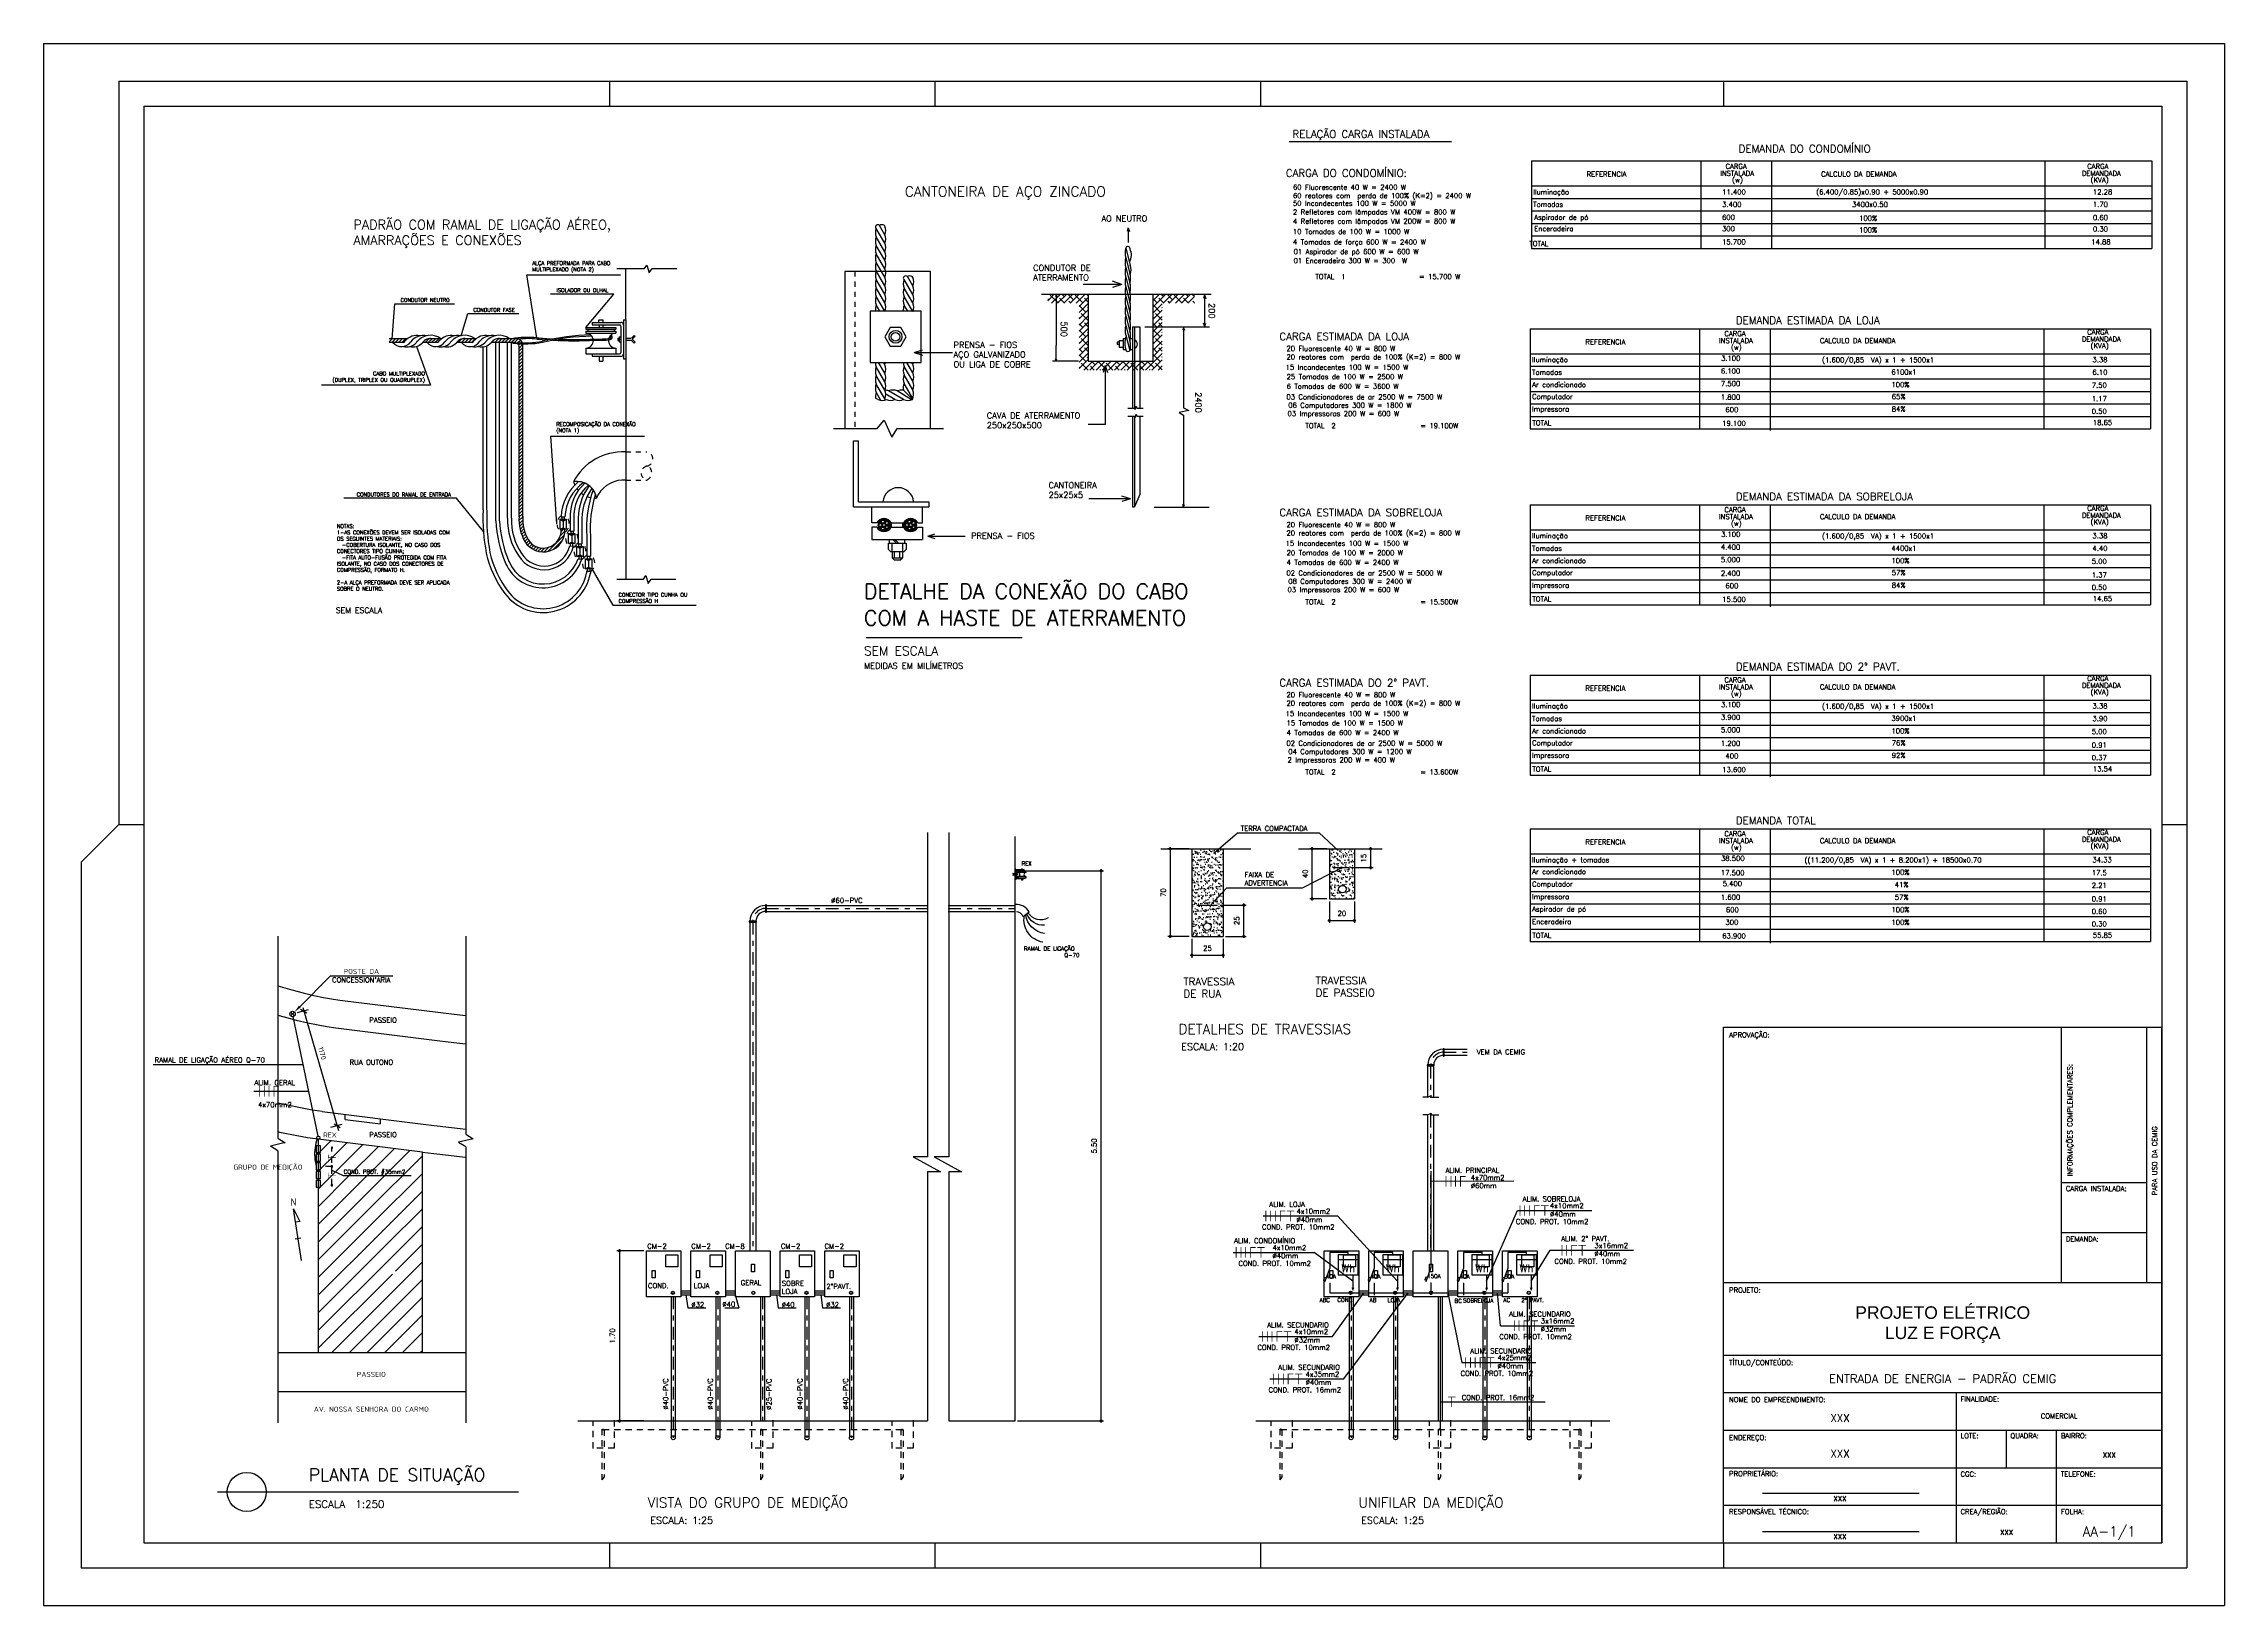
# Model space of a CAD drawing. Extents: x 35 to 221, y -13 to 45.
# Drawn here: x 93.57 to 137.12, y 14.24 to 45.44 of the extents above; entities that cross this region are included whole.
import ezdxf
from ezdxf.enums import TextEntityAlignment as Align

# ---------------------------------------------------------------- set-up
doc = ezdxf.new("R2010")
doc.units = 0
doc.header["$LTSCALE"] = 0.5
doc.header["$MEASUREMENT"] = 0
for name, pattern in [('DASHDOT', [1, 0.5, -0.25, 0, -0.25]), ('HIDDEN', [0.375, 0.25, -0.125]), ('HIDDEN2', [0.1875, 0.125, -0.0625])]:
    doc.linetypes.add(name, pattern=pattern)
doc.layers.get('0').update_dxf_attribs({"linetype": 'CONTINUOUS'})
doc.layers.get('DEFPOINTS').update_dxf_attribs({"linetype": 'CONTINUOUS'})
for name, color, linetype in [('CABO', 2, 'CONTINUOUS'), ('CAIXA-R1', 4, 'CONTINUOUS'), ('CARIMBO', 4, 'CONTINUOUS'), ('CP-QD', 4, 'CONTINUOUS'), ('DETALHE', 3, 'CONTINUOUS'), ('DETALHES', 4, 'CONTINUOUS'), ('FIACAO', 2, 'CONTINUOUS'), ('FORMATO', 2, 'CONTINUOUS'), ('LIN', 1, 'CONTINUOUS'), ('MEDICAO', 4, 'CONTINUOUS'), ('MEDICAO-ELETRICA', 7, 'CONTINUOUS'), ('MEDICAO-TXT', 2, 'CONTINUOUS'), ('NOTAS', 3, 'CONTINUOUS'), ('PECA', 3, 'CONTINUOUS'), ('PROJ', 1, 'HIDDEN2'), ('SITUACAO', 2, 'CONTINUOUS'), ('TEXT_MEDICAO', 2, 'CONTINUOUS'), ('TEXTO', 4, 'CONTINUOUS'), ('TEXTO-TEL', 3, 'CONTINUOUS'), ('TITULOS', 6, 'CONTINUOUS'), ('TUB-LAJE', 6, 'CONTINUOUS')]:
    doc.layers.add(name, color=color, linetype=linetype)
doc.styles.add('ROMANS', font='romans.shx')
doc.styles.add('SANSSERIF', font='sas_____.pfb')
doc.styles.get("Standard").update_dxf_attribs({"font": 'ISOCP'})
doc.dimstyles.new('DETALHES', dxfattribs={"dimtxt": 0.1, "dimasz": 0.1, "dimexe": 0.05, "dimexo": 0.05, "dimgap": 0.09, "dimtad": 1, "dimlfac": 0.5, "dimzin": 5, "dimdsep": 46, "dimtxsty": 'ROMANS', "dimblk1": 'DOTSMALL', "dimblk2": 'DOTSMALL', "dimsah": 1, "dimcen": 0.05, "dimdle": 0.03, "dimclrd": 1, "dimclre": 1, "dimclrt": 3, "dimadec": 0, "dimazin": 0, "dimtfac": 1, "dimtdec": 4, "dimtmove": 2, "dimatfit": 3, "dimldrblk": 'DOTSMALL', "dimfxl": 1, "dimtvp": 1, "dimtolj": 1, "dimtzin": 5, "dimarcsym": 0})
doc.dimstyles.new('TEXTO', dxfattribs={"dimtxt": 0.1, "dimasz": 0.1, "dimexe": 0.1, "dimexo": 0.3, "dimgap": 0.05, "dimtad": 1, "dimtih": 1, "dimtoh": 1, "dimdec": 4, "dimzin": 0, "dimdsep": 46, "dimtxsty": 'ROMANS', "dimcen": 0.09, "dimclrd": 1, "dimclre": 1, "dimclrt": 3, "dimadec": 0, "dimazin": 0, "dimtfac": 1, "dimtdec": 4, "dimtofl": 0, "dimtmove": 0, "dimatfit": 3, "dimfxl": 1, "dimtolj": 1, "dimtzin": 0, "dimarcsym": 0})

# ---------------------------------------------------------------- blocks, each defined once
blk = doc.blocks.new('A1')
at = {"layer": 'FORMATO', "color": 1}
for p, q in [((-42.8, 30.45), (0.75, 30.45)), ((-42.8, 30.45), (-42.8, -0.75)), ((0.75, 30.45), (0.75, -0.75)), ((-31.5, 29.7), (-31.5, 29.2)), ((-25, 29.7), (-25, 29.2)), ((-18.5, 29.7), (-18.5, 29.2)), ((-9.25, 29.7), (-9.25, 29.2)), ((-41.3, 14.85), (-40.8, 14.85)), ((-0.5, 14.85), (0, 14.85)), ((-31.5, 0.5), (-31.5, 0)), ((-25, 0.5), (-25, 0)), ((-18.5, 0.5), (-18.5, 0)), ((-9.25, 0.5), (-9.25, 0)), ((-42.8, -0.75), (0.75, -0.75))]:
    blk.add_line(p, q, dxfattribs=at)
at = {"layer": 'FORMATO'}
for p, q in [((-41.3, 29.7), (0, 29.7)), ((-41.3, 29.7), (-41.3, 14.85)), ((0, 29.7), (0, 0)), ((-41.3, 14.85), (-42.05, 14.1)), ((-42.05, 14.1), (-42.05, 0)), ((-42.05, 0), (0, 0))]:
    blk.add_line(p, q, dxfattribs=at)
at = {"layer": 'FORMATO', "color": 8}
for p, q in [((-40.8, 29.2), (-0.5, 29.2)), ((-40.8, 29.2), (-40.8, 0.5)), ((-0.5, 29.2), (-0.5, 0.5)), ((-40.8, 0.5), (-0.5, 0.5))]:
    blk.add_line(p, q, dxfattribs=at)
blk = doc.blocks.new('A1_50')
at = {"layer": 'FORMATO'}
blk.add_blockref('A1', (57.821, 13.702), dxfattribs=at)
blk = doc.blocks.new('CM8-EF')
at = {"layer": 'MEDICAO'}
for points in [[(0, -0.46), (0, 0), (0.345, 0), (0.345, -0.46)], [(0.16, -0.21), (0.16, -0.134), (0.19, -0.134), (0.19, -0.21)]]:
    blk.add_lwpolyline(points, close=True, dxfattribs=at)
for centre, radius in [((0.177, -0.42), 0.0158), ((0.176, -0.411), 0.00145), ((0.176, -0.429), 0.00145)]:
    blk.add_circle(centre, radius, dxfattribs=at)
blk = doc.blocks.new('CM-2-EF')
at = {"layer": 'MEDICAO'}
for points in [[(0, 0), (0, 0.46), (0.345, 0.46), (0.345, 0)], [(0.056, 0.188), (0.056, 0.263), (0.086, 0.263), (0.086, 0.188)], [(0.313, 0.42), (0.313, 0.3), (0.193, 0.3), (0.193, 0.42)]]:
    blk.add_lwpolyline(points, close=True, dxfattribs=at)
for centre, radius in [((0.264, 0.04), 0.0158), ((0.263, 0.049), 0.00145), ((0.263, 0.031), 0.00145)]:
    blk.add_circle(centre, radius, dxfattribs=at)
blk = doc.blocks.new('_DOTSMALL')
at = {"color": 0, "linetype": 'ByBlock', "const_width": 0.5}
blk.add_lwpolyline([(-0.0625, 0, 1), (0.0625, 0, 1)], format="xyb", close=True, dxfattribs=at)
blk = doc.blocks.new('*D31')
at = {"layer": 'DEFPOINTS', "color": 0}
for p in [(116.502, 29.355), (116.071, 27.605), (116.502, 27.605)]:
    blk.add_point(p, dxfattribs=at)
at = {"layer": 'MEDICAO-TXT', "color": 1, "lineweight": -2}
for p, q in [((116.452, 29.355), (116.021, 29.355)), ((116.071, 29.385), (116.071, 27.575)), ((116.452, 27.605), (116.021, 27.605))]:
    blk.add_line(p, q, dxfattribs=at)
at = {"layer": 'MEDICAO-TXT', "color": 1, "lineweight": -2, "xscale": 0.1, "yscale": 0.1, "zscale": 0.1}
for p, rotation in [((116.071, 29.355), 90), ((116.071, 27.605), 270)]:
    blk.add_blockref('_DOTSMALL', p, dxfattribs=dict(at, rotation=rotation))
at = {"layer": 'MEDICAO-TXT', "color": 3, "insert": (115.931, 28.48), "char_height": 0.1, "attachment_point": 5, "rotation": 90, "style": 'ROMANS'}
blk.add_mtext('\\A1;70', dxfattribs=at)
blk = doc.blocks.new('*D32')
at = {"layer": 'DEFPOINTS', "color": 0}
for p in [(117.017, 28.23), (117.54, 28.23), (117.127, 27.605)]:
    blk.add_point(p, dxfattribs=at)
at = {"layer": 'MEDICAO-TXT', "color": 1, "lineweight": -2}
for p, q in [((117.067, 28.23), (117.59, 28.23)), ((117.54, 27.575), (117.54, 28.26)), ((117.177, 27.605), (117.59, 27.605))]:
    blk.add_line(p, q, dxfattribs=at)
at = {"layer": 'MEDICAO-TXT', "color": 1, "lineweight": -2, "xscale": 0.1, "yscale": 0.1, "zscale": 0.1}
for p, rotation in [((117.54, 28.23), 90), ((117.54, 27.605), 270)]:
    blk.add_blockref('_DOTSMALL', p, dxfattribs=dict(at, rotation=rotation))
at = {"layer": 'MEDICAO-TXT', "color": 3, "insert": (117.4, 27.918), "char_height": 0.1, "attachment_point": 5, "rotation": 90, "style": 'ROMANS'}
blk.add_mtext('\\A1;25', dxfattribs=at)
blk = doc.blocks.new('*D33')
at = {"layer": 'DEFPOINTS', "color": 0}
for p in [(119.249, 28.355), (119.749, 28.355), (119.749, 27.923)]:
    blk.add_point(p, dxfattribs=at)
at = {"layer": 'MEDICAO-TXT', "color": 1, "lineweight": -2}
for p, q in [((119.219, 27.923), (119.779, 27.923)), ((119.249, 28.305), (119.249, 27.873)), ((119.749, 28.305), (119.749, 27.873))]:
    blk.add_line(p, q, dxfattribs=at)
at = {"layer": 'MEDICAO-TXT', "color": 1, "lineweight": -2, "xscale": 0.1, "yscale": 0.1, "zscale": 0.1, "rotation": 180}
blk.add_blockref('_DOTSMALL', (119.249, 27.923), dxfattribs=at)
at = {"layer": 'MEDICAO-TXT', "color": 1, "lineweight": -2, "xscale": 0.1, "yscale": 0.1, "zscale": 0.1}
blk.add_blockref('_DOTSMALL', (119.749, 27.923), dxfattribs=at)
at = {"layer": 'MEDICAO-TXT', "color": 3, "insert": (119.499, 28.063), "char_height": 0.1, "attachment_point": 5, "style": 'ROMANS'}
blk.add_mtext('\\A1;20', dxfattribs=at)
blk = doc.blocks.new('*D34')
at = {"layer": 'DEFPOINTS', "color": 0}
for p in [(116.502, 27.605), (117.127, 27.605), (117.127, 27.229)]:
    blk.add_point(p, dxfattribs=at)
at = {"layer": 'MEDICAO-TXT', "color": 1, "lineweight": -2}
for p, q in [((116.502, 27.555), (116.502, 27.179)), ((117.127, 27.555), (117.127, 27.179)), ((116.472, 27.229), (117.157, 27.229))]:
    blk.add_line(p, q, dxfattribs=at)
at = {"layer": 'MEDICAO-TXT', "color": 1, "lineweight": -2, "xscale": 0.1, "yscale": 0.1, "zscale": 0.1, "rotation": 180}
blk.add_blockref('_DOTSMALL', (116.502, 27.229), dxfattribs=at)
at = {"layer": 'MEDICAO-TXT', "color": 1, "lineweight": -2, "xscale": 0.1, "yscale": 0.1, "zscale": 0.1}
blk.add_blockref('_DOTSMALL', (117.127, 27.229), dxfattribs=at)
at = {"layer": 'MEDICAO-TXT', "color": 3, "insert": (116.815, 27.369), "char_height": 0.1, "attachment_point": 5, "style": 'ROMANS'}
blk.add_mtext('\\A1;25', dxfattribs=at)
blk = doc.blocks.new('*D35')
at = {"layer": 'DEFPOINTS', "color": 0}
for p in [(118.906, 29.355), (119.249, 29.355), (119.249, 28.355)]:
    blk.add_point(p, dxfattribs=at)
at = {"layer": 'MEDICAO-TXT', "color": 1, "lineweight": -2}
for p, q in [((119.199, 29.355), (118.856, 29.355)), ((118.906, 28.325), (118.906, 29.385)), ((119.199, 28.355), (118.856, 28.355))]:
    blk.add_line(p, q, dxfattribs=at)
at = {"layer": 'MEDICAO-TXT', "color": 1, "lineweight": -2, "xscale": 0.1, "yscale": 0.1, "zscale": 0.1}
for p, rotation in [((118.906, 29.355), 90), ((118.906, 28.355), 270)]:
    blk.add_blockref('_DOTSMALL', p, dxfattribs=dict(at, rotation=rotation))
at = {"layer": 'MEDICAO-TXT', "color": 3, "insert": (118.766, 28.855), "char_height": 0.1, "attachment_point": 5, "rotation": 90, "style": 'ROMANS'}
blk.add_mtext('\\A1;40', dxfattribs=at)
blk = doc.blocks.new('*D36')
at = {"layer": 'DEFPOINTS', "color": 0}
for p in [(119.749, 29.355), (119.638, 28.98), (120.072, 28.98)]:
    blk.add_point(p, dxfattribs=at)
at = {"layer": 'MEDICAO-TXT', "color": 1, "lineweight": -2}
for p, q in [((119.799, 29.355), (120.122, 29.355)), ((120.072, 29.385), (120.072, 28.95)), ((119.688, 28.98), (120.122, 28.98))]:
    blk.add_line(p, q, dxfattribs=at)
at = {"layer": 'MEDICAO-TXT', "color": 1, "lineweight": -2, "xscale": 0.1, "yscale": 0.1, "zscale": 0.1}
for p, rotation in [((120.072, 29.355), 90), ((120.072, 28.98), 270)]:
    blk.add_blockref('_DOTSMALL', p, dxfattribs=dict(at, rotation=rotation))
at = {"layer": 'MEDICAO-TXT', "color": 3, "insert": (119.932, 29.168), "char_height": 0.1, "attachment_point": 5, "rotation": 90, "style": 'ROMANS'}
blk.add_mtext('\\A1;15', dxfattribs=at)
blk = doc.blocks.new('FAFAFANT')
at = {"const_width": 0.015}
for points in [[(0.008, 0.105), (0.008, -0.105)], [(0.105, 0.105), (0.105, -0.105)], [(0.198, 0.105), (0.198, -0.105)], [(0.297, 0.105), (0.297, -0.105)], [(0.302, 0.098), (0.4, 0.098)], [(0.43, 0.098), (0.58, 0.098)], [(0.505, 0.105), (0.505, -0.105)]]:
    blk.add_lwpolyline(points, dxfattribs=at)
at = {"style": 'ROMANS'}
for tag, p in [('C', (0.095, 0.147)), ('B', (0.42, -0.243))]:
    blk.add_attdef(tag, p, '', height=0.1, dxfattribs=at)
blk = doc.blocks.new('FAFANETE')
at = {"const_width": 0.015}
for points in [[(0.105, 0.105), (0.105, -0.105)], [(0.198, 0.105), (0.198, -0.105)], [(0.297, 0.105), (0.297, -0.105)], [(0.302, 0.098), (0.4, 0.098)], [(0.43, 0.098), (0.58, 0.098)], [(0.505, 0.105), (0.505, -0.105)]]:
    blk.add_lwpolyline(points, dxfattribs=at)
at = {"style": 'ROMANS'}
for tag, p in [('C', (0.095, 0.147)), ('B', (0.409, -0.25))]:
    blk.add_attdef(tag, p, '', height=0.1, dxfattribs=at)
blk = doc.blocks.new('TERRA')
at = {"const_width": 0.015}
for points in [[(-0.004, 0.098), (0.148, 0.098)], [(0.071, 0.105), (0.071, -0.105)]]:
    blk.add_lwpolyline(points, dxfattribs=at)
at = {"style": 'ROMANS', "flags": 1}
blk.add_attdef('C', (0.026, 0.118), '', height=0.1, dxfattribs=at)
at = {"style": 'ROMANS'}
blk.add_attdef('B', (0.026, -0.251), '', height=0.1, dxfattribs=at)
blk = doc.blocks.new('*D37')
at = {"layer": 'DEFPOINTS', "color": 0}
for p in [(105.61, 21.325), (105.072, 17.925), (105.61, 17.925)]:
    blk.add_point(p, dxfattribs=at)
at = {"layer": 'DETALHE', "color": 1, "lineweight": -2}
for p, q in [((105.072, 21.355), (105.072, 17.895)), ((105.56, 21.325), (105.022, 21.325)), ((105.56, 17.925), (105.022, 17.925))]:
    blk.add_line(p, q, dxfattribs=at)
at = {"layer": 'DETALHE', "color": 1, "lineweight": -2, "xscale": 0.1, "yscale": 0.1, "zscale": 0.1}
for p, rotation in [((105.072, 21.325), 90), ((105.072, 17.925), 270)]:
    blk.add_blockref('_DOTSMALL', p, dxfattribs=dict(at, rotation=rotation))
at = {"layer": 'DETALHE', "color": 3, "insert": (104.932, 19.625), "char_height": 0.1, "attachment_point": 5, "rotation": 90, "style": 'ROMANS'}
blk.add_mtext('\\A1;1.70', dxfattribs=at)
blk = doc.blocks.new('*X17')
at = {"color": 0}
for p, q in [((279.702, 232.432), (279.834, 232.564)), ((279.702, 232.556), (279.71, 232.564)), ((279.777, 232.384), (279.957, 232.564)), ((279.901, 232.384), (280.081, 232.564)), ((280.032, 232.514), (279.983, 232.564)), ((280.025, 232.384), (280.205, 232.564)), ((280.218, 232.453), (280.106, 232.564)), ((280.149, 232.384), (280.329, 232.564)), ((280.272, 232.384), (280.452, 232.564)), ((280.511, 232.53), (280.478, 232.564)), ((281.808, 232.558), (281.814, 232.564)), ((281.808, 232.434), (281.937, 232.564)), ((281.808, 232.311), (282.061, 232.564)), ((282.012, 232.514), (281.963, 232.564)), ((282.005, 232.384), (282.185, 232.564)), ((282.197, 232.453), (282.086, 232.564)), ((282.129, 232.384), (282.309, 232.564)), ((282.252, 232.384), (282.432, 232.564)), ((282.376, 232.384), (282.556, 232.564)), ((282.507, 232.514), (282.458, 232.564)), ((282.631, 232.514), (282.581, 232.564)), ((279.723, 232.453), (279.702, 232.473)), ((279.908, 232.391), (279.754, 232.545)), ((280.039, 232.384), (279.939, 232.483)), ((280.163, 232.384), (280.125, 232.422)), ((280.403, 232.391), (280.249, 232.545)), ((280.331, 232.319), (280.511, 232.499)), ((280.331, 232.195), (280.511, 232.375)), ((280.465, 232.205), (280.331, 232.339)), ((280.331, 232.071), (280.511, 232.251)), ((280.331, 231.947), (280.511, 232.127)), ((280.511, 232.035), (280.372, 232.174)), ((280.511, 232.406), (280.434, 232.483)), ((280.511, 232.283), (280.496, 232.298)), ((281.888, 232.391), (281.808, 232.471)), ((281.808, 232.187), (281.988, 232.367)), ((281.95, 232.205), (281.808, 232.347)), ((281.808, 232.063), (281.988, 232.243)), ((281.988, 232.043), (281.857, 232.174)), ((282.019, 232.384), (281.919, 232.483)), ((281.988, 232.291), (281.981, 232.298)), ((282.143, 232.384), (282.105, 232.422)), ((282.383, 232.391), (282.228, 232.545)), ((282.514, 232.384), (282.414, 232.483)), ((282.5, 232.384), (282.631, 232.515)), ((282.631, 232.39), (282.6, 232.422)), ((282.624, 232.384), (282.631, 232.391)), ((280.341, 232.081), (280.331, 232.091)), ((280.331, 231.824), (280.511, 232.004)), ((280.403, 231.896), (280.331, 231.968)), ((280.331, 231.7), (280.511, 231.88)), ((280.465, 231.71), (280.331, 231.844)), ((280.331, 231.576), (280.511, 231.756)), ((280.511, 231.911), (280.434, 231.988)), ((280.511, 231.788), (280.496, 231.803)), ((281.808, 231.939), (281.988, 232.119)), ((281.826, 232.081), (281.808, 232.099)), ((281.808, 231.816), (281.988, 231.996)), ((281.888, 231.896), (281.808, 231.976)), ((281.808, 231.692), (281.988, 231.872)), ((281.95, 231.71), (281.808, 231.852)), ((281.808, 231.568), (281.988, 231.748)), ((281.988, 231.919), (281.919, 231.988)), ((281.988, 231.796), (281.981, 231.803)), ((280.331, 231.452), (280.511, 231.632)), ((280.341, 231.586), (280.331, 231.596)), ((280.331, 231.329), (280.511, 231.509)), ((280.403, 231.401), (280.331, 231.473)), ((280.331, 231.205), (280.511, 231.385)), ((280.465, 231.215), (280.331, 231.349)), ((280.331, 231.081), (280.511, 231.261)), ((280.511, 231.54), (280.372, 231.679)), ((280.511, 231.416), (280.434, 231.494)), ((280.511, 231.293), (280.496, 231.308)), ((281.658, 231.047), (281.988, 231.377)), ((281.782, 231.047), (281.988, 231.253)), ((281.808, 231.444), (281.988, 231.624)), ((281.826, 231.586), (281.808, 231.604)), ((281.808, 231.321), (281.988, 231.501)), ((281.888, 231.401), (281.808, 231.481)), ((281.95, 231.215), (281.808, 231.357)), ((281.988, 231.548), (281.857, 231.679)), ((281.988, 231.424), (281.919, 231.494)), ((281.988, 231.301), (281.981, 231.308)), ((280.341, 231.091), (280.331, 231.102)), ((280.51, 231.047), (280.372, 231.184)), ((280.421, 231.047), (280.601, 231.227)), ((280.544, 231.047), (280.724, 231.227)), ((280.633, 231.047), (280.558, 231.122)), ((280.651, 231.153), (280.577, 231.227)), ((280.668, 231.047), (280.848, 231.227)), ((280.836, 231.091), (280.701, 231.227)), ((280.757, 231.047), (280.743, 231.06)), ((280.792, 231.047), (280.972, 231.227)), ((281.005, 231.047), (280.867, 231.184)), ((280.916, 231.047), (281.096, 231.227)), ((280.96, 231.215), (280.948, 231.227)), ((281.039, 231.047), (281.219, 231.227)), ((281.128, 231.047), (281.053, 231.122)), ((281.146, 231.153), (281.072, 231.227)), ((281.163, 231.047), (281.343, 231.227)), ((281.331, 231.091), (281.196, 231.227)), ((281.252, 231.047), (281.238, 231.06)), ((281.287, 231.047), (281.467, 231.227)), ((281.5, 231.047), (281.362, 231.184)), ((281.41, 231.047), (281.59, 231.227)), ((281.455, 231.215), (281.443, 231.227)), ((281.534, 231.047), (281.714, 231.227)), ((281.623, 231.047), (281.548, 231.122)), ((281.641, 231.153), (281.567, 231.227)), ((281.826, 231.091), (281.691, 231.227)), ((281.747, 231.047), (281.733, 231.06)), ((281.988, 231.053), (281.857, 231.184)), ((281.905, 231.047), (281.988, 231.129))]:
    blk.add_line(p, q, dxfattribs=at)
blk = doc.blocks.new('*X18')
at = {"color": 0}
for p, q in [((292.03, 149.779), (292.103, 149.851)), ((292.03, 149.778), (292.102, 149.85)), ((292.03, 149.776), (292.102, 149.848)), ((292.03, 149.774), (292.102, 149.847)), ((292.03, 149.773), (292.102, 149.845)), ((292.03, 149.771), (292.103, 149.844)), ((292.03, 149.769), (292.103, 149.842)), ((292.03, 149.768), (292.052, 149.79)), ((292.03, 149.766), (292.048, 149.785)), ((292.03, 149.765), (292.047, 149.782)), ((292.03, 149.763), (292.045, 149.779)), ((292.03, 149.762), (292.045, 149.777)), ((292.03, 149.76), (292.044, 149.775)), ((292.03, 149.759), (292.044, 149.773)), ((292.03, 149.757), (292.044, 149.771)), ((292.03, 149.756), (292.043, 149.769)), ((292.03, 149.755), (292.043, 149.767)), ((292.03, 149.753), (292.043, 149.766)), ((292.031, 149.786), (292.104, 149.859)), ((292.031, 149.785), (292.104, 149.857)), ((292.031, 149.783), (292.103, 149.855)), ((292.031, 149.781), (292.103, 149.853)), ((292.031, 149.752), (292.043, 149.764)), ((292.031, 149.75), (292.043, 149.763)), ((292.031, 149.749), (292.044, 149.762)), ((292.031, 149.748), (292.044, 149.76)), ((292.031, 149.746), (292.044, 149.759)), ((292.032, 149.792), (292.109, 149.869)), ((292.032, 149.79), (292.107, 149.865)), ((292.032, 149.788), (292.105, 149.862)), ((292.032, 149.745), (292.044, 149.758)), ((292.032, 149.744), (292.045, 149.757)), ((292.032, 149.742), (292.045, 149.755)), ((292.032, 149.741), (292.046, 149.754)), ((292.033, 149.794), (292.138, 149.899)), ((292.033, 149.796), (292.136, 149.898)), ((292.033, 149.798), (292.134, 149.898)), ((292.033, 149.74), (292.046, 149.753)), ((292.033, 149.738), (292.046, 149.752)), ((292.033, 149.737), (292.047, 149.751)), ((292.033, 149.736), (292.047, 149.75)), ((292.034, 149.8), (292.132, 149.897)), ((292.034, 149.735), (292.048, 149.749)), ((292.034, 149.733), (292.049, 149.748)), ((292.034, 149.732), (292.049, 149.747)), ((292.035, 149.802), (292.129, 149.897)), ((292.035, 149.804), (292.127, 149.896)), ((292.035, 149.731), (292.05, 149.746)), ((292.035, 149.73), (292.05, 149.745)), ((292.035, 149.729), (292.051, 149.744)), ((292.036, 149.806), (292.125, 149.896)), ((292.036, 149.726), (292.052, 149.743)), ((292.036, 149.727), (292.052, 149.743)), ((292.036, 149.725), (292.053, 149.742)), ((292.037, 149.809), (292.123, 149.895)), ((292.037, 149.811), (292.12, 149.894)), ((292.037, 149.724), (292.054, 149.741)), ((292.037, 149.723), (292.055, 149.74)), ((292.038, 149.813), (292.118, 149.893)), ((292.038, 149.722), (292.056, 149.74)), ((292.038, 149.72), (292.056, 149.739)), ((292.038, 149.719), (292.057, 149.738)), ((292.039, 149.816), (292.116, 149.892)), ((292.039, 149.717), (292.059, 149.737)), ((292.039, 149.718), (292.058, 149.737)), ((292.04, 149.818), (292.113, 149.891)), ((292.04, 149.715), (292.061, 149.736)), ((292.04, 149.716), (292.06, 149.736)), ((292.041, 149.821), (292.11, 149.89)), ((292.041, 149.713), (292.063, 149.735)), ((292.041, 149.714), (292.062, 149.735)), ((292.042, 149.71), (292.065, 149.734)), ((292.042, 149.712), (292.064, 149.734)), ((292.043, 149.824), (292.107, 149.889)), ((292.043, 149.708), (292.067, 149.733)), ((292.043, 149.709), (292.066, 149.733)), ((292.044, 149.827), (292.104, 149.887)), ((292.044, 149.706), (292.07, 149.732)), ((292.044, 149.707), (292.068, 149.732)), ((292.045, 149.705), (292.071, 149.732)), ((292.045, 149.704), (292.072, 149.731)), ((292.046, 149.83), (292.101, 149.886)), ((292.046, 149.702), (292.075, 149.731)), ((292.046, 149.703), (292.073, 149.731)), ((292.047, 149.7), (292.078, 149.731)), ((292.047, 149.701), (292.076, 149.731)), ((292.048, 149.834), (292.098, 149.884)), ((292.048, 149.698), (292.081, 149.731)), ((292.048, 149.699), (292.079, 149.731)), ((292.049, 149.697), (292.082, 149.731)), ((292.05, 149.837), (292.094, 149.882)), ((292.05, 149.695), (292.086, 149.731)), ((292.05, 149.696), (292.084, 149.731)), ((292.051, 149.693), (292.09, 149.732)), ((292.051, 149.694), (292.088, 149.732)), ((292.052, 149.693), (292.092, 149.733)), ((292.053, 149.842), (292.09, 149.879)), ((292.053, 149.691), (292.099, 149.736)), ((292.053, 149.692), (292.095, 149.734)), ((292.054, 149.69), (292.129, 149.765)), ((292.054, 149.689), (292.129, 149.763)), ((292.055, 149.688), (292.129, 149.762)), ((292.056, 149.847), (292.084, 149.875)), ((292.056, 149.794), (292.103, 149.841)), ((292.056, 149.687), (292.129, 149.761)), ((292.056, 149.686), (292.13, 149.759)), ((292.057, 149.685), (292.13, 149.758)), ((292.058, 149.684), (292.13, 149.757)), ((292.058, 149.684), (292.131, 149.756)), ((292.059, 149.683), (292.131, 149.755)), ((292.06, 149.682), (292.131, 149.753)), ((292.06, 149.681), (292.132, 149.752)), ((292.061, 149.798), (292.103, 149.84)), ((292.061, 149.68), (292.132, 149.751)), ((292.062, 149.679), (292.133, 149.75)), ((292.063, 149.855), (292.077, 149.869)), ((292.063, 149.678), (292.133, 149.749)), ((292.063, 149.678), (292.134, 149.748)), ((292.064, 149.799), (292.104, 149.839)), ((292.064, 149.677), (292.134, 149.747)), ((292.065, 149.676), (292.135, 149.746)), ((292.065, 149.675), (292.136, 149.745)), ((292.066, 149.674), (292.136, 149.745)), ((292.067, 149.8), (292.104, 149.837)), ((292.067, 149.674), (292.137, 149.744)), ((292.068, 149.673), (292.138, 149.743)), ((292.069, 149.801), (292.104, 149.836)), ((292.069, 149.672), (292.139, 149.742)), ((292.069, 149.671), (292.139, 149.741)), ((292.07, 149.67), (292.14, 149.74)), ((292.071, 149.802), (292.105, 149.835)), ((292.071, 149.67), (292.141, 149.74)), ((292.072, 149.669), (292.11, 149.707)), ((292.072, 149.668), (292.107, 149.703)), ((292.073, 149.802), (292.105, 149.834)), ((292.073, 149.667), (292.105, 149.7)), ((292.074, 149.667), (292.104, 149.697)), ((292.075, 149.802), (292.106, 149.833)), ((292.075, 149.666), (292.104, 149.695)), ((292.076, 149.665), (292.103, 149.693)), ((292.076, 149.665), (292.103, 149.691)), ((292.077, 149.803), (292.106, 149.832)), ((292.077, 149.664), (292.103, 149.689)), ((292.078, 149.803), (292.107, 149.831)), ((292.078, 149.663), (292.102, 149.687)), ((292.079, 149.662), (292.102, 149.686)), ((292.08, 149.803), (292.107, 149.83)), ((292.08, 149.662), (292.102, 149.684)), ((292.081, 149.803), (292.108, 149.829)), ((292.081, 149.661), (292.102, 149.683)), ((292.082, 149.66), (292.103, 149.681)), ((292.082, 149.66), (292.103, 149.68)), ((292.083, 149.802), (292.108, 149.828)), ((292.083, 149.659), (292.103, 149.679)), ((292.084, 149.802), (292.109, 149.827)), ((292.084, 149.658), (292.103, 149.677)), ((292.085, 149.658), (292.104, 149.676)), ((292.086, 149.802), (292.11, 149.826)), ((292.086, 149.657), (292.104, 149.675)), ((292.087, 149.802), (292.11, 149.825)), ((292.087, 149.656), (292.104, 149.674)), ((292.088, 149.802), (292.111, 149.824)), ((292.088, 149.656), (292.105, 149.673)), ((292.089, 149.801), (292.112, 149.824)), ((292.089, 149.655), (292.105, 149.672)), ((292.09, 149.654), (292.106, 149.67)), ((292.091, 149.801), (292.113, 149.823)), ((292.091, 149.654), (292.106, 149.669)), ((292.092, 149.8), (292.113, 149.822)), ((292.092, 149.653), (292.107, 149.668)), ((292.092, 149.653), (292.107, 149.667)), ((292.093, 149.8), (292.114, 149.821)), ((292.093, 149.652), (292.108, 149.666)), ((292.094, 149.8), (292.115, 149.821)), ((292.094, 149.651), (292.108, 149.665)), ((292.095, 149.799), (292.116, 149.82)), ((292.095, 149.651), (292.109, 149.665)), ((292.096, 149.799), (292.117, 149.819)), ((292.096, 149.65), (292.11, 149.664)), ((292.097, 149.798), (292.118, 149.819)), ((292.097, 149.65), (292.11, 149.663)), ((292.098, 149.797), (292.119, 149.818)), ((292.098, 149.649), (292.111, 149.662)), ((292.099, 149.797), (292.119, 149.817)), ((292.099, 149.649), (292.112, 149.661)), ((292.1, 149.796), (292.12, 149.817)), ((292.1, 149.648), (292.112, 149.66)), ((292.101, 149.796), (292.121, 149.816)), ((292.101, 149.648), (292.113, 149.66)), ((292.102, 149.795), (292.122, 149.816)), ((292.102, 149.794), (292.123, 149.815)), ((292.102, 149.647), (292.114, 149.659)), ((292.103, 149.793), (292.125, 149.815)), ((292.103, 149.646), (292.115, 149.658)), ((292.104, 149.793), (292.126, 149.814)), ((292.104, 149.646), (292.116, 149.657)), ((292.105, 149.792), (292.127, 149.814)), ((292.105, 149.645), (292.117, 149.657)), ((292.106, 149.79), (292.129, 149.813)), ((292.106, 149.791), (292.128, 149.813)), ((292.106, 149.645), (292.117, 149.656)), ((292.107, 149.789), (292.13, 149.813)), ((292.107, 149.644), (292.118, 149.655)), ((292.108, 149.789), (292.132, 149.813)), ((292.108, 149.788), (292.133, 149.812)), ((292.108, 149.644), (292.119, 149.655)), ((292.109, 149.787), (292.134, 149.812)), ((292.11, 149.785), (292.137, 149.812)), ((292.11, 149.786), (292.136, 149.812)), ((292.11, 149.747), (292.129, 149.766)), ((292.11, 149.643), (292.12, 149.654)), ((292.111, 149.783), (292.14, 149.812)), ((292.111, 149.784), (292.139, 149.812)), ((292.111, 149.643), (292.121, 149.654)), ((292.112, 149.781), (292.144, 149.812)), ((292.112, 149.782), (292.142, 149.812)), ((292.112, 149.751), (292.129, 149.768)), ((292.112, 149.642), (292.122, 149.653)), ((292.113, 149.779), (292.148, 149.813)), ((292.113, 149.78), (292.146, 149.813)), ((292.113, 149.753), (292.129, 149.77)), ((292.113, 149.642), (292.123, 149.653)), ((292.114, 149.775), (292.156, 149.816)), ((292.114, 149.776), (292.153, 149.815)), ((292.114, 149.777), (292.15, 149.814)), ((292.114, 149.758), (292.129, 149.773)), ((292.114, 149.756), (292.129, 149.771)), ((292.114, 149.642), (292.124, 149.652)), ((292.115, 149.772), (292.228, 149.886)), ((292.115, 149.77), (292.23, 149.885)), ((292.115, 149.771), (292.229, 149.885)), ((292.115, 149.768), (292.231, 149.884)), ((292.115, 149.774), (292.16, 149.819)), ((292.115, 149.767), (292.134, 149.786)), ((292.115, 149.765), (292.132, 149.782)), ((292.115, 149.764), (292.131, 149.78)), ((292.115, 149.762), (292.13, 149.777)), ((292.115, 149.76), (292.13, 149.775)), ((292.115, 149.641), (292.126, 149.652)), ((292.116, 149.641), (292.127, 149.651)), ((292.117, 149.714), (292.142, 149.739)), ((292.117, 149.64), (292.128, 149.651)), ((292.118, 149.877), (292.139, 149.899)), ((292.118, 149.64), (292.129, 149.651)), ((292.119, 149.639), (292.13, 149.65)), ((292.121, 149.717), (292.143, 149.738)), ((292.121, 149.639), (292.132, 149.65)), ((292.122, 149.88), (292.141, 149.9)), ((292.122, 149.639), (292.133, 149.65)), ((292.123, 149.638), (292.134, 149.65)), ((292.124, 149.718), (292.143, 149.738)), ((292.124, 149.638), (292.136, 149.649)), ((292.125, 149.881), (292.143, 149.9)), ((292.125, 149.638), (292.137, 149.649)), ((292.126, 149.637), (292.139, 149.649)), ((292.127, 149.882), (292.145, 149.9)), ((292.127, 149.719), (292.144, 149.737)), ((292.128, 149.637), (292.14, 149.649)), ((292.129, 149.883), (292.147, 149.9)), ((292.129, 149.72), (292.145, 149.736)), ((292.129, 149.636), (292.142, 149.649)), ((292.13, 149.636), (292.144, 149.65)), ((292.131, 149.883), (292.149, 149.901)), ((292.131, 149.721), (292.146, 149.736)), ((292.131, 149.636), (292.145, 149.65)), ((292.133, 149.884), (292.15, 149.901)), ((292.133, 149.721), (292.147, 149.735)), ((292.133, 149.636), (292.148, 149.65)), ((292.134, 149.635), (292.15, 149.651)), ((292.135, 149.884), (292.152, 149.901)), ((292.135, 149.721), (292.148, 149.735)), ((292.135, 149.635), (292.152, 149.652)), ((292.136, 149.721), (292.149, 149.734)), ((292.136, 149.635), (292.155, 149.653)), ((292.137, 149.884), (292.154, 149.901)), ((292.138, 149.884), (292.155, 149.901)), ((292.138, 149.721), (292.15, 149.734)), ((292.138, 149.634), (292.159, 149.656)), ((292.139, 149.721), (292.151, 149.733)), ((292.139, 149.634), (292.203, 149.698)), ((292.14, 149.884), (292.157, 149.901)), ((292.14, 149.634), (292.204, 149.697)), ((292.141, 149.884), (292.159, 149.901)), ((292.141, 149.721), (292.152, 149.733)), ((292.142, 149.721), (292.154, 149.732)), ((292.142, 149.634), (292.204, 149.696)), ((292.143, 149.884), (292.16, 149.902)), ((292.143, 149.633), (292.205, 149.695)), ((292.144, 149.884), (292.162, 149.902)), ((292.144, 149.721), (292.155, 149.732)), ((292.144, 149.633), (292.205, 149.694)), ((292.145, 149.883), (292.164, 149.902)), ((292.145, 149.721), (292.156, 149.732)), ((292.146, 149.883), (292.165, 149.902)), ((292.146, 149.797), (292.232, 149.884)), ((292.146, 149.72), (292.157, 149.731)), ((292.145, 149.633), (292.206, 149.694)), ((292.147, 149.633), (292.207, 149.693)), ((292.148, 149.883), (292.167, 149.902)), ((292.148, 149.72), (292.159, 149.731)), ((292.148, 149.633), (292.208, 149.692)), ((292.149, 149.882), (292.168, 149.902)), ((292.149, 149.799), (292.233, 149.883)), ((292.149, 149.72), (292.16, 149.731)), ((292.15, 149.882), (292.17, 149.902)), ((292.15, 149.719), (292.161, 149.731)), ((292.15, 149.632), (292.208, 149.691)), ((292.151, 149.882), (292.171, 149.901)), ((292.151, 149.719), (292.163, 149.731)), ((292.151, 149.632), (292.209, 149.69)), ((292.152, 149.881), (292.173, 149.901)), ((292.152, 149.8), (292.234, 149.882)), ((292.152, 149.719), (292.164, 149.731)), ((292.152, 149.632), (292.21, 149.69)), ((292.153, 149.881), (292.174, 149.901)), ((292.153, 149.718), (292.166, 149.731)), ((292.154, 149.88), (292.175, 149.901)), ((292.154, 149.801), (292.235, 149.882)), ((292.154, 149.718), (292.167, 149.731)), ((292.154, 149.632), (292.211, 149.689)), ((292.155, 149.88), (292.177, 149.901)), ((292.155, 149.717), (292.169, 149.731)), ((292.155, 149.632), (292.212, 149.688)), ((292.156, 149.879), (292.178, 149.901)), ((292.156, 149.802), (292.236, 149.881)), ((292.156, 149.717), (292.171, 149.731)), ((292.157, 149.878), (292.18, 149.901)), ((292.157, 149.716), (292.173, 149.732)), ((292.157, 149.632), (292.212, 149.688)), ((292.158, 149.878), (292.181, 149.901)), ((292.158, 149.802), (292.237, 149.881)), ((292.158, 149.715), (292.175, 149.732)), ((292.158, 149.632), (292.213, 149.687)), ((292.159, 149.877), (292.182, 149.9)), ((292.159, 149.715), (292.177, 149.733)), ((292.16, 149.877), (292.184, 149.9)), ((292.16, 149.802), (292.238, 149.88)), ((292.16, 149.714), (292.18, 149.734)), ((292.16, 149.632), (292.214, 149.686)), ((292.161, 149.876), (292.185, 149.9)), ((292.161, 149.713), (292.183, 149.736)), ((292.161, 149.632), (292.215, 149.686)), ((292.162, 149.875), (292.187, 149.9)), ((292.162, 149.802), (292.239, 149.879)), ((292.162, 149.713), (292.19, 149.74)), ((292.163, 149.874), (292.188, 149.9)), ((292.163, 149.874), (292.189, 149.899)), ((292.163, 149.712), (292.232, 149.781)), ((292.163, 149.711), (292.233, 149.781)), ((292.163, 149.632), (292.216, 149.685)), ((292.164, 149.873), (292.19, 149.899)), ((292.164, 149.803), (292.24, 149.879)), ((292.164, 149.71), (292.235, 149.781)), ((292.164, 149.632), (292.217, 149.685)), ((292.165, 149.872), (292.192, 149.899)), ((292.165, 149.803), (292.241, 149.878)), ((292.165, 149.71), (292.236, 149.781)), ((292.166, 149.871), (292.193, 149.899)), ((292.166, 149.87), (292.194, 149.898)), ((292.166, 149.709), (292.238, 149.781)), ((292.166, 149.708), (292.24, 149.781)), ((292.166, 149.632), (292.218, 149.684)), ((292.167, 149.87), (292.196, 149.898)), ((292.167, 149.827), (292.227, 149.886)), ((292.167, 149.803), (292.242, 149.878)), ((292.167, 149.707), (292.242, 149.782)), ((292.167, 149.632), (292.219, 149.684)), ((292.168, 149.869), (292.197, 149.898)), ((292.168, 149.868), (292.198, 149.897)), ((292.168, 149.802), (292.243, 149.877)), ((292.168, 149.705), (292.246, 149.783)), ((292.168, 149.706), (292.244, 149.782)), ((292.168, 149.665), (292.202, 149.699)), ((292.169, 149.867), (292.199, 149.897)), ((292.169, 149.802), (292.204, 149.837)), ((292.169, 149.704), (292.248, 149.784)), ((292.169, 149.632), (292.22, 149.683)), ((292.17, 149.866), (292.2, 149.897)), ((292.17, 149.865), (292.202, 149.896)), ((292.17, 149.831), (292.226, 149.887)), ((292.17, 149.703), (292.252, 149.785)), ((292.17, 149.702), (292.204, 149.736)), ((292.17, 149.669), (292.202, 149.7)), ((292.171, 149.863), (292.204, 149.896)), ((292.171, 149.864), (292.203, 149.896)), ((292.171, 149.834), (292.225, 149.887)), ((292.171, 149.802), (292.202, 149.833)), ((292.171, 149.701), (292.202, 149.733)), ((292.171, 149.7), (292.201, 149.73)), ((292.171, 149.632), (292.221, 149.683)), ((292.172, 149.86), (292.208, 149.895)), ((292.172, 149.861), (292.206, 149.895)), ((292.172, 149.862), (292.205, 149.895)), ((292.172, 149.836), (292.224, 149.888)), ((292.172, 149.802), (292.201, 149.83)), ((292.172, 149.699), (292.2, 149.727)), ((292.172, 149.698), (292.199, 149.725)), ((292.172, 149.697), (292.199, 149.723)), ((292.172, 149.672), (292.201, 149.701)), ((292.172, 149.632), (292.223, 149.682)), ((292.173, 149.857), (292.21, 149.894)), ((292.173, 149.858), (292.209, 149.894)), ((292.173, 149.856), (292.211, 149.893)), ((292.173, 149.839), (292.223, 149.888)), ((292.173, 149.802), (292.2, 149.828)), ((292.173, 149.696), (292.198, 149.721)), ((292.173, 149.695), (292.198, 149.72)), ((292.173, 149.693), (292.198, 149.718)), ((292.173, 149.676), (292.2, 149.703)), ((292.173, 149.674), (292.201, 149.702)), ((292.174, 149.853), (292.213, 149.893)), ((292.174, 149.855), (292.212, 149.893)), ((292.174, 149.85), (292.216, 149.892)), ((292.174, 149.852), (292.214, 149.892)), ((292.174, 149.847), (292.218, 149.891)), ((292.174, 149.849), (292.217, 149.891)), ((292.174, 149.844), (292.22, 149.89)), ((292.174, 149.846), (292.219, 149.89)), ((292.174, 149.841), (292.222, 149.889)), ((292.174, 149.842), (292.221, 149.889)), ((292.174, 149.692), (292.198, 149.716)), ((292.174, 149.691), (292.198, 149.715)), ((292.174, 149.689), (292.198, 149.713)), ((292.174, 149.688), (292.198, 149.712)), ((292.174, 149.687), (292.198, 149.711)), ((292.174, 149.685), (292.199, 149.709)), ((292.174, 149.683), (292.199, 149.708)), ((292.174, 149.682), (292.199, 149.707)), ((292.174, 149.68), (292.2, 149.706)), ((292.174, 149.678), (292.2, 149.704)), ((292.174, 149.632), (292.224, 149.682)), ((292.175, 149.801), (292.199, 149.826)), ((292.175, 149.632), (292.225, 149.682)), ((292.176, 149.801), (292.199, 149.824)), ((292.177, 149.801), (292.198, 149.822)), ((292.177, 149.632), (292.226, 149.681)), ((292.178, 149.8), (292.198, 149.82)), ((292.179, 149.8), (292.198, 149.819)), ((292.179, 149.632), (292.227, 149.681)), ((292.18, 149.799), (292.198, 149.817)), ((292.181, 149.799), (292.198, 149.815)), ((292.181, 149.633), (292.229, 149.681)), ((292.182, 149.798), (292.198, 149.814)), ((292.182, 149.633), (292.23, 149.681)), ((292.183, 149.798), (292.198, 149.813)), ((292.184, 149.797), (292.198, 149.811)), ((292.184, 149.633), (292.232, 149.68)), ((292.185, 149.796), (292.199, 149.81)), ((292.186, 149.796), (292.199, 149.809)), ((292.186, 149.633), (292.233, 149.68)), ((292.187, 149.795), (292.199, 149.807)), ((292.188, 149.794), (292.2, 149.806)), ((292.188, 149.634), (292.235, 149.68)), ((292.189, 149.794), (292.2, 149.805)), ((292.189, 149.793), (292.2, 149.804)), ((292.19, 149.792), (292.201, 149.803)), ((292.19, 149.634), (292.236, 149.68)), ((292.191, 149.791), (292.201, 149.802)), ((292.191, 149.742), (292.23, 149.781)), ((292.192, 149.791), (292.202, 149.801)), ((292.192, 149.79), (292.202, 149.8)), ((292.192, 149.634), (292.238, 149.681)), ((292.193, 149.789), (292.203, 149.799)), ((292.194, 149.788), (292.203, 149.798)), ((292.194, 149.787), (292.204, 149.797)), ((292.194, 149.635), (292.24, 149.681)), ((292.195, 149.786), (292.205, 149.796)), ((292.196, 149.785), (292.205, 149.795)), ((292.196, 149.784), (292.206, 149.794)), ((292.196, 149.748), (292.229, 149.781)), ((292.196, 149.635), (292.242, 149.681)), ((292.197, 149.783), (292.207, 149.793)), ((292.197, 149.782), (292.208, 149.792)), ((292.197, 149.751), (292.227, 149.781)), ((292.198, 149.781), (292.208, 149.792)), ((292.198, 149.78), (292.209, 149.791)), ((292.198, 149.636), (292.244, 149.682)), ((292.199, 149.779), (292.21, 149.79)), ((292.199, 149.778), (292.211, 149.789)), ((292.199, 149.777), (292.212, 149.789)), ((292.199, 149.756), (292.225, 149.782)), ((292.199, 149.754), (292.226, 149.782)), ((292.2, 149.775), (292.212, 149.788)), ((292.2, 149.774), (292.213, 149.787)), ((292.2, 149.773), (292.214, 149.787)), ((292.2, 149.771), (292.215, 149.786)), ((292.2, 149.76), (292.223, 149.783)), ((292.2, 149.759), (292.224, 149.782)), ((292.2, 149.636), (292.246, 149.682)), ((292.201, 149.77), (292.216, 149.786)), ((292.201, 149.769), (292.217, 149.785)), ((292.201, 149.767), (292.218, 149.785)), ((292.201, 149.766), (292.219, 149.784)), ((292.201, 149.764), (292.22, 149.784)), ((292.201, 149.762), (292.221, 149.783)), ((292.202, 149.637), (292.249, 149.683)), ((292.204, 149.637), (292.252, 149.685)), ((292.206, 149.638), (292.256, 149.688)), ((292.209, 149.639), (292.292, 149.723)), ((292.211, 149.64), (292.292, 149.72)), ((292.214, 149.847), (292.243, 149.876)), ((292.214, 149.746), (292.256, 149.789)), ((292.214, 149.641), (292.291, 149.718)), ((292.216, 149.642), (292.29, 149.715)), ((292.218, 149.849), (292.244, 149.876)), ((292.218, 149.748), (292.289, 149.82)), ((292.219, 149.643), (292.289, 149.713)), ((292.22, 149.85), (292.245, 149.875)), ((292.22, 149.75), (292.289, 149.819)), ((292.222, 149.644), (292.287, 149.71)), ((292.223, 149.851), (292.246, 149.874)), ((292.223, 149.751), (292.29, 149.818)), ((292.225, 149.852), (292.247, 149.874)), ((292.225, 149.751), (292.29, 149.816)), ((292.225, 149.646), (292.286, 149.707)), ((292.227, 149.852), (292.248, 149.873)), ((292.227, 149.752), (292.291, 149.815)), ((292.228, 149.647), (292.284, 149.704)), ((292.229, 149.853), (292.249, 149.872)), ((292.229, 149.752), (292.291, 149.814)), ((292.231, 149.853), (292.25, 149.872)), ((292.231, 149.752), (292.292, 149.813)), ((292.231, 149.649), (292.282, 149.7)), ((292.232, 149.853), (292.25, 149.871)), ((292.232, 149.752), (292.292, 149.812)), ((292.234, 149.853), (292.251, 149.87)), ((292.234, 149.752), (292.292, 149.811)), ((292.235, 149.853), (292.252, 149.87)), ((292.235, 149.752), (292.293, 149.81)), ((292.235, 149.651), (292.28, 149.697)), ((292.237, 149.853), (292.253, 149.869)), ((292.237, 149.752), (292.293, 149.808)), ((292.238, 149.853), (292.254, 149.868)), ((292.238, 149.752), (292.294, 149.807)), ((292.239, 149.654), (292.278, 149.692)), ((292.24, 149.852), (292.255, 149.867)), ((292.24, 149.752), (292.294, 149.806)), ((292.241, 149.852), (292.255, 149.867)), ((292.241, 149.752), (292.294, 149.805)), ((292.242, 149.852), (292.256, 149.866)), ((292.242, 149.751), (292.295, 149.804)), ((292.243, 149.852), (292.257, 149.865)), ((292.243, 149.751), (292.295, 149.803)), ((292.244, 149.657), (292.274, 149.687)), ((292.245, 149.851), (292.258, 149.864)), ((292.245, 149.751), (292.295, 149.801)), ((292.246, 149.851), (292.259, 149.864)), ((292.246, 149.75), (292.296, 149.8)), ((292.247, 149.85), (292.259, 149.863)), ((292.247, 149.75), (292.296, 149.799)), ((292.248, 149.85), (292.26, 149.862)), ((292.248, 149.749), (292.296, 149.798)), ((292.249, 149.85), (292.261, 149.861)), ((292.249, 149.749), (292.296, 149.796)), ((292.25, 149.849), (292.262, 149.861)), ((292.25, 149.749), (292.297, 149.795)), ((292.251, 149.848), (292.262, 149.86)), ((292.251, 149.748), (292.297, 149.794)), ((292.251, 149.663), (292.269, 149.68)), ((292.252, 149.848), (292.263, 149.859)), ((292.252, 149.747), (292.297, 149.793)), ((292.253, 149.847), (292.264, 149.858)), ((292.253, 149.747), (292.298, 149.791)), ((292.254, 149.847), (292.265, 149.857)), ((292.254, 149.746), (292.298, 149.79)), ((292.255, 149.846), (292.265, 149.857)), ((292.255, 149.746), (292.298, 149.789)), ((292.256, 149.845), (292.266, 149.856)), ((292.256, 149.745), (292.298, 149.787)), ((292.257, 149.845), (292.267, 149.855)), ((292.257, 149.744), (292.298, 149.786)), ((292.258, 149.844), (292.268, 149.854)), ((292.258, 149.843), (292.268, 149.853)), ((292.258, 149.744), (292.299, 149.785)), ((292.258, 149.743), (292.299, 149.783)), ((292.259, 149.843), (292.269, 149.852)), ((292.259, 149.742), (292.299, 149.782)), ((292.26, 149.842), (292.27, 149.852)), ((292.26, 149.741), (292.299, 149.78)), ((292.261, 149.841), (292.27, 149.851)), ((292.261, 149.84), (292.271, 149.85)), ((292.261, 149.74), (292.299, 149.779)), ((292.261, 149.74), (292.299, 149.778)), ((292.262, 149.839), (292.272, 149.849)), ((292.262, 149.795), (292.288, 149.821)), ((292.262, 149.739), (292.299, 149.776)), ((292.262, 149.694), (292.293, 149.725)), ((292.263, 149.838), (292.272, 149.848)), ((292.263, 149.838), (292.273, 149.847)), ((292.263, 149.738), (292.3, 149.775)), ((292.263, 149.737), (292.3, 149.773)), ((292.264, 149.837), (292.274, 149.846)), ((292.264, 149.736), (292.3, 149.772)), ((292.265, 149.836), (292.274, 149.845)), ((292.265, 149.835), (292.275, 149.845)), ((292.265, 149.799), (292.288, 149.822)), ((292.265, 149.735), (292.3, 149.77)), ((292.265, 149.734), (292.3, 149.769)), ((292.265, 149.699), (292.294, 149.727)), ((292.266, 149.834), (292.276, 149.844)), ((292.266, 149.833), (292.276, 149.843)), ((292.266, 149.733), (292.3, 149.767)), ((292.266, 149.732), (292.3, 149.766)), ((292.267, 149.832), (292.277, 149.842)), ((292.267, 149.831), (292.278, 149.841)), ((292.267, 149.802), (292.287, 149.823)), ((292.267, 149.731), (292.3, 149.764)), ((292.267, 149.73), (292.3, 149.762)), ((292.267, 149.702), (292.295, 149.73)), ((292.268, 149.829), (292.278, 149.84)), ((292.268, 149.828), (292.279, 149.839)), ((292.268, 149.827), (292.279, 149.838)), ((292.268, 149.805), (292.287, 149.824)), ((292.268, 149.729), (292.3, 149.761)), ((292.268, 149.728), (292.3, 149.759)), ((292.268, 149.727), (292.3, 149.758)), ((292.268, 149.704), (292.295, 149.732)), ((292.269, 149.826), (292.28, 149.837)), ((292.269, 149.825), (292.281, 149.836)), ((292.269, 149.823), (292.281, 149.835)), ((292.269, 149.809), (292.286, 149.826)), ((292.269, 149.807), (292.287, 149.825)), ((292.269, 149.725), (292.299, 149.756)), ((292.269, 149.724), (292.299, 149.754)), ((292.269, 149.723), (292.299, 149.753)), ((292.269, 149.709), (292.296, 149.736)), ((292.269, 149.707), (292.296, 149.734)), ((292.27, 149.822), (292.282, 149.834)), ((292.27, 149.821), (292.282, 149.833)), ((292.27, 149.819), (292.283, 149.832)), ((292.27, 149.818), (292.283, 149.831)), ((292.27, 149.816), (292.284, 149.83)), ((292.27, 149.815), (292.284, 149.829)), ((292.27, 149.813), (292.285, 149.828)), ((292.27, 149.811), (292.285, 149.827)), ((292.27, 149.722), (292.299, 149.751)), ((292.27, 149.72), (292.299, 149.749)), ((292.27, 149.719), (292.298, 149.747)), ((292.27, 149.717), (292.298, 149.745)), ((292.27, 149.716), (292.298, 149.744)), ((292.27, 149.714), (292.297, 149.742)), ((292.27, 149.712), (292.297, 149.74)), ((292.27, 149.711), (292.297, 149.738))]:
    blk.add_line(p, q, dxfattribs=at)
blk = doc.blocks.new('*X19')
at = {"color": 0}
for p, q in [((291.403, 149.773), (291.476, 149.846)), ((291.403, 149.774), (291.476, 149.846)), ((291.403, 149.772), (291.476, 149.845)), ((291.403, 149.773), (291.476, 149.845)), ((291.403, 149.771), (291.476, 149.844)), ((291.403, 149.772), (291.476, 149.844)), ((291.403, 149.77), (291.476, 149.843)), ((291.403, 149.77), (291.476, 149.843)), ((291.403, 149.769), (291.476, 149.842)), ((291.403, 149.769), (291.476, 149.842)), ((291.403, 149.768), (291.476, 149.841)), ((291.403, 149.768), (291.425, 149.789)), ((291.403, 149.767), (291.423, 149.787)), ((291.403, 149.767), (291.422, 149.786)), ((291.403, 149.766), (291.421, 149.784)), ((291.403, 149.766), (291.421, 149.783)), ((291.403, 149.765), (291.42, 149.782)), ((291.403, 149.765), (291.42, 149.781)), ((291.403, 149.764), (291.419, 149.78)), ((291.403, 149.763), (291.419, 149.779)), ((291.403, 149.762), (291.419, 149.778)), ((291.403, 149.763), (291.419, 149.778)), ((291.403, 149.762), (291.418, 149.777)), ((291.403, 149.761), (291.418, 149.776)), ((291.403, 149.76), (291.418, 149.775)), ((291.403, 149.761), (291.418, 149.775)), ((291.403, 149.76), (291.418, 149.774)), ((291.403, 149.759), (291.417, 149.773)), ((291.404, 149.784), (291.477, 149.857)), ((291.404, 149.783), (291.477, 149.856)), ((291.404, 149.784), (291.477, 149.856)), ((291.404, 149.783), (291.477, 149.855)), ((291.404, 149.781), (291.476, 149.854)), ((291.404, 149.782), (291.476, 149.854)), ((291.404, 149.781), (291.476, 149.853)), ((291.404, 149.78), (291.476, 149.852)), ((291.404, 149.78), (291.476, 149.852)), ((291.404, 149.778), (291.476, 149.851)), ((291.404, 149.779), (291.476, 149.851)), ((291.404, 149.778), (291.476, 149.85)), ((291.404, 149.777), (291.476, 149.849)), ((291.404, 149.777), (291.476, 149.849)), ((291.404, 149.775), (291.476, 149.848)), ((291.404, 149.776), (291.476, 149.848)), ((291.404, 149.774), (291.476, 149.847)), ((291.404, 149.775), (291.476, 149.847)), ((291.404, 149.759), (291.417, 149.773)), ((291.404, 149.758), (291.417, 149.772)), ((291.404, 149.757), (291.417, 149.771)), ((291.404, 149.758), (291.417, 149.771)), ((291.404, 149.756), (291.417, 149.77)), ((291.404, 149.757), (291.417, 149.77)), ((291.404, 149.756), (291.417, 149.769)), ((291.404, 149.755), (291.417, 149.768)), ((291.404, 149.755), (291.417, 149.768)), ((291.404, 149.754), (291.417, 149.767)), ((291.404, 149.754), (291.417, 149.767)), ((291.404, 149.753), (291.417, 149.766)), ((291.404, 149.753), (291.417, 149.766)), ((291.404, 149.752), (291.417, 149.765)), ((291.404, 149.752), (291.417, 149.765)), ((291.404, 149.751), (291.417, 149.764)), ((291.404, 149.751), (291.417, 149.764)), ((291.404, 149.75), (291.417, 149.763)), ((291.404, 149.751), (291.417, 149.763)), ((291.404, 149.749), (291.417, 149.762)), ((291.404, 149.75), (291.417, 149.762)), ((291.405, 149.791), (291.481, 149.866)), ((291.405, 149.79), (291.48, 149.865)), ((291.405, 149.789), (291.48, 149.864)), ((291.405, 149.789), (291.479, 149.863)), ((291.405, 149.788), (291.479, 149.862)), ((291.405, 149.788), (291.478, 149.861)), ((291.405, 149.787), (291.478, 149.86)), ((291.405, 149.786), (291.478, 149.859)), ((291.405, 149.785), (291.477, 149.858)), ((291.405, 149.786), (291.477, 149.858)), ((291.405, 149.748), (291.417, 149.761)), ((291.405, 149.749), (291.417, 149.761)), ((291.405, 149.747), (291.417, 149.76)), ((291.405, 149.748), (291.417, 149.76)), ((291.405, 149.746), (291.418, 149.759)), ((291.405, 149.746), (291.418, 149.759)), ((291.405, 149.747), (291.418, 149.759)), ((291.405, 149.745), (291.418, 149.758)), ((291.405, 149.745), (291.418, 149.758)), ((291.405, 149.744), (291.418, 149.757)), ((291.405, 149.744), (291.418, 149.757)), ((291.405, 149.743), (291.419, 149.756)), ((291.405, 149.743), (291.418, 149.756)), ((291.405, 149.744), (291.418, 149.756)), ((291.406, 149.793), (291.512, 149.899)), ((291.406, 149.794), (291.511, 149.899)), ((291.406, 149.795), (291.51, 149.899)), ((291.406, 149.795), (291.509, 149.899)), ((291.406, 149.793), (291.485, 149.872)), ((291.406, 149.792), (291.483, 149.869)), ((291.406, 149.791), (291.482, 149.867)), ((291.406, 149.742), (291.419, 149.755)), ((291.406, 149.742), (291.419, 149.755)), ((291.406, 149.74), (291.419, 149.754)), ((291.406, 149.741), (291.419, 149.754)), ((291.406, 149.741), (291.419, 149.754)), ((291.406, 149.739), (291.42, 149.753)), ((291.406, 149.739), (291.42, 149.753)), ((291.406, 149.74), (291.419, 149.753)), ((291.406, 149.738), (291.42, 149.752)), ((291.406, 149.739), (291.42, 149.752)), ((291.406, 149.738), (291.42, 149.751)), ((291.407, 149.796), (291.509, 149.898)), ((291.407, 149.797), (291.508, 149.898)), ((291.407, 149.797), (291.507, 149.898)), ((291.407, 149.798), (291.507, 149.898)), ((291.407, 149.799), (291.506, 149.898)), ((291.407, 149.8), (291.505, 149.898)), ((291.407, 149.737), (291.42, 149.751)), ((291.407, 149.737), (291.42, 149.751)), ((291.407, 149.736), (291.421, 149.75)), ((291.407, 149.736), (291.421, 149.75)), ((291.407, 149.736), (291.421, 149.75)), ((291.407, 149.734), (291.422, 149.749)), ((291.407, 149.735), (291.421, 149.749)), ((291.407, 149.735), (291.421, 149.749)), ((291.407, 149.733), (291.422, 149.748)), ((291.407, 149.734), (291.422, 149.748)), ((291.408, 149.8), (291.505, 149.897)), ((291.408, 149.801), (291.504, 149.897)), ((291.408, 149.802), (291.503, 149.897)), ((291.408, 149.803), (291.502, 149.897)), ((291.408, 149.803), (291.502, 149.897)), ((291.408, 149.733), (291.422, 149.748)), ((291.408, 149.732), (291.423, 149.747)), ((291.408, 149.732), (291.423, 149.747)), ((291.408, 149.733), (291.422, 149.747)), ((291.408, 149.73), (291.423, 149.746)), ((291.408, 149.731), (291.423, 149.746)), ((291.408, 149.731), (291.423, 149.746)), ((291.408, 149.73), (291.424, 149.745)), ((291.408, 149.73), (291.424, 149.745)), ((291.409, 149.804), (291.501, 149.896)), ((291.409, 149.805), (291.5, 149.896)), ((291.409, 149.806), (291.499, 149.896)), ((291.409, 149.806), (291.499, 149.896)), ((291.409, 149.807), (291.498, 149.895)), ((291.409, 149.729), (291.424, 149.745)), ((291.409, 149.728), (291.425, 149.744)), ((291.409, 149.728), (291.425, 149.744)), ((291.409, 149.728), (291.425, 149.744)), ((291.409, 149.729), (291.424, 149.744)), ((291.409, 149.726), (291.426, 149.743)), ((291.409, 149.727), (291.426, 149.743)), ((291.409, 149.727), (291.425, 149.743)), ((291.41, 149.808), (291.497, 149.895)), ((291.41, 149.809), (291.496, 149.895)), ((291.41, 149.809), (291.495, 149.895)), ((291.41, 149.725), (291.427, 149.742)), ((291.41, 149.725), (291.427, 149.742)), ((291.41, 149.725), (291.426, 149.742)), ((291.41, 149.726), (291.426, 149.742)), ((291.41, 149.723), (291.428, 149.741)), ((291.41, 149.724), (291.427, 149.741)), ((291.41, 149.724), (291.427, 149.741)), ((291.411, 149.81), (291.495, 149.894)), ((291.411, 149.811), (291.494, 149.894)), ((291.411, 149.812), (291.493, 149.894)), ((291.411, 149.813), (291.492, 149.893)), ((291.411, 149.723), (291.428, 149.741)), ((291.411, 149.721), (291.429, 149.74)), ((291.411, 149.722), (291.429, 149.74)), ((291.411, 149.722), (291.429, 149.74)), ((291.411, 149.723), (291.428, 149.74)), ((291.411, 149.72), (291.43, 149.739)), ((291.411, 149.721), (291.43, 149.739)), ((291.411, 149.721), (291.429, 149.739)), ((291.412, 149.814), (291.491, 149.893)), ((291.412, 149.814), (291.49, 149.893)), ((291.412, 149.815), (291.49, 149.893)), ((291.412, 149.72), (291.43, 149.739)), ((291.412, 149.718), (291.431, 149.738)), ((291.412, 149.719), (291.431, 149.738)), ((291.412, 149.719), (291.431, 149.738)), ((291.412, 149.72), (291.431, 149.738)), ((291.412, 149.718), (291.432, 149.737)), ((291.413, 149.816), (291.489, 149.892)), ((291.413, 149.817), (291.488, 149.892)), ((291.413, 149.818), (291.487, 149.891)), ((291.413, 149.716), (291.433, 149.737)), ((291.413, 149.717), (291.433, 149.737)), ((291.413, 149.717), (291.432, 149.737)), ((291.413, 149.718), (291.432, 149.737)), ((291.413, 149.715), (291.434, 149.736)), ((291.413, 149.716), (291.434, 149.736)), ((291.413, 149.716), (291.433, 149.736)), ((291.414, 149.819), (291.486, 149.891)), ((291.414, 149.82), (291.485, 149.891)), ((291.414, 149.715), (291.434, 149.736)), ((291.414, 149.713), (291.436, 149.735)), ((291.414, 149.713), (291.436, 149.735)), ((291.414, 149.714), (291.435, 149.735)), ((291.414, 149.714), (291.435, 149.735)), ((291.414, 149.715), (291.435, 149.735)), ((291.415, 149.821), (291.484, 149.89)), ((291.415, 149.822), (291.483, 149.89)), ((291.415, 149.823), (291.482, 149.889)), ((291.415, 149.713), (291.436, 149.735)), ((291.415, 149.711), (291.438, 149.734)), ((291.415, 149.711), (291.438, 149.734)), ((291.415, 149.712), (291.437, 149.734)), ((291.415, 149.712), (291.437, 149.734)), ((291.415, 149.712), (291.437, 149.734)), ((291.416, 149.824), (291.481, 149.889)), ((291.416, 149.825), (291.48, 149.888)), ((291.416, 149.71), (291.439, 149.734)), ((291.416, 149.709), (291.441, 149.733)), ((291.416, 149.709), (291.44, 149.733)), ((291.416, 149.709), (291.44, 149.733)), ((291.416, 149.71), (291.439, 149.733)), ((291.416, 149.71), (291.439, 149.733)), ((291.417, 149.826), (291.479, 149.888)), ((291.417, 149.827), (291.478, 149.887)), ((291.417, 149.708), (291.441, 149.733)), ((291.417, 149.706), (291.443, 149.732)), ((291.417, 149.707), (291.443, 149.732)), ((291.417, 149.707), (291.442, 149.732)), ((291.417, 149.708), (291.442, 149.732)), ((291.417, 149.708), (291.441, 149.732)), ((291.418, 149.828), (291.477, 149.887)), ((291.418, 149.705), (291.445, 149.732)), ((291.418, 149.705), (291.444, 149.732)), ((291.418, 149.706), (291.444, 149.732)), ((291.418, 149.706), (291.443, 149.732)), ((291.418, 149.705), (291.445, 149.731)), ((291.419, 149.829), (291.476, 149.886)), ((291.419, 149.83), (291.475, 149.886)), ((291.419, 149.703), (291.448, 149.731)), ((291.419, 149.703), (291.447, 149.731)), ((291.419, 149.703), (291.447, 149.731)), ((291.419, 149.704), (291.446, 149.731)), ((291.419, 149.704), (291.446, 149.731)), ((291.419, 149.704), (291.446, 149.731)), ((291.42, 149.831), (291.474, 149.885)), ((291.42, 149.832), (291.472, 149.884)), ((291.42, 149.701), (291.45, 149.731)), ((291.42, 149.701), (291.45, 149.731)), ((291.42, 149.702), (291.449, 149.731)), ((291.42, 149.702), (291.449, 149.731)), ((291.42, 149.702), (291.448, 149.731)), ((291.421, 149.834), (291.471, 149.884)), ((291.421, 149.699), (291.453, 149.731)), ((291.421, 149.7), (291.452, 149.731)), ((291.421, 149.7), (291.452, 149.731)), ((291.421, 149.7), (291.451, 149.731)), ((291.421, 149.701), (291.451, 149.731)), ((291.422, 149.835), (291.47, 149.883)), ((291.422, 149.697), (291.456, 149.731)), ((291.422, 149.698), (291.455, 149.731)), ((291.422, 149.698), (291.454, 149.731)), ((291.422, 149.698), (291.454, 149.731)), ((291.422, 149.699), (291.453, 149.731)), ((291.423, 149.836), (291.469, 149.882)), ((291.423, 149.838), (291.467, 149.881)), ((291.423, 149.696), (291.459, 149.731)), ((291.423, 149.696), (291.458, 149.731)), ((291.423, 149.696), (291.457, 149.731)), ((291.423, 149.697), (291.457, 149.731)), ((291.423, 149.697), (291.456, 149.731)), ((291.424, 149.839), (291.466, 149.881)), ((291.424, 149.694), (291.462, 149.732)), ((291.424, 149.695), (291.461, 149.732)), ((291.424, 149.695), (291.461, 149.731)), ((291.424, 149.695), (291.46, 149.731)), ((291.424, 149.695), (291.459, 149.731)), ((291.425, 149.841), (291.464, 149.88)), ((291.425, 149.693), (291.466, 149.733)), ((291.425, 149.693), (291.465, 149.733)), ((291.425, 149.693), (291.464, 149.732)), ((291.425, 149.694), (291.464, 149.732)), ((291.425, 149.694), (291.463, 149.732)), ((291.426, 149.842), (291.463, 149.879)), ((291.426, 149.691), (291.471, 149.736)), ((291.426, 149.691), (291.47, 149.735)), ((291.426, 149.692), (291.469, 149.734)), ((291.426, 149.692), (291.468, 149.734)), ((291.426, 149.692), (291.467, 149.733)), ((291.427, 149.69), (291.502, 149.765)), ((291.427, 149.69), (291.502, 149.765)), ((291.427, 149.69), (291.475, 149.738)), ((291.427, 149.691), (291.473, 149.737)), ((291.428, 149.844), (291.461, 149.877)), ((291.428, 149.689), (291.502, 149.764)), ((291.428, 149.689), (291.502, 149.764)), ((291.428, 149.688), (291.503, 149.763)), ((291.428, 149.689), (291.502, 149.763)), ((291.428, 149.688), (291.503, 149.762)), ((291.429, 149.846), (291.459, 149.876)), ((291.429, 149.688), (291.503, 149.762)), ((291.429, 149.687), (291.503, 149.761)), ((291.429, 149.687), (291.503, 149.761)), ((291.429, 149.687), (291.503, 149.76)), ((291.43, 149.848), (291.457, 149.875)), ((291.43, 149.795), (291.477, 149.841)), ((291.43, 149.687), (291.503, 149.76)), ((291.43, 149.686), (291.503, 149.759)), ((291.43, 149.686), (291.503, 149.759)), ((291.43, 149.686), (291.503, 149.759)), ((291.431, 149.685), (291.503, 149.758)), ((291.431, 149.685), (291.503, 149.758)), ((291.431, 149.684), (291.504, 149.757)), ((291.431, 149.685), (291.504, 149.757)), ((291.431, 149.684), (291.504, 149.756)), ((291.432, 149.85), (291.455, 149.873)), ((291.432, 149.796), (291.477, 149.841)), ((291.432, 149.684), (291.504, 149.756)), ((291.432, 149.684), (291.504, 149.756)), ((291.432, 149.683), (291.504, 149.755)), ((291.432, 149.683), (291.504, 149.755)), ((291.433, 149.682), (291.505, 149.754)), ((291.433, 149.682), (291.505, 149.754)), ((291.433, 149.683), (291.504, 149.754)), ((291.433, 149.682), (291.505, 149.753)), ((291.434, 149.853), (291.452, 149.87)), ((291.434, 149.797), (291.477, 149.84)), ((291.434, 149.681), (291.505, 149.753)), ((291.434, 149.681), (291.505, 149.753)), ((291.434, 149.681), (291.505, 149.752)), ((291.434, 149.681), (291.505, 149.752)), ((291.435, 149.798), (291.477, 149.84)), ((291.435, 149.68), (291.506, 149.751)), ((291.435, 149.68), (291.506, 149.751)), ((291.435, 149.68), (291.506, 149.751)), ((291.435, 149.679), (291.506, 149.75)), ((291.435, 149.679), (291.506, 149.75)), ((291.436, 149.799), (291.477, 149.839)), ((291.436, 149.679), (291.507, 149.75)), ((291.436, 149.678), (291.507, 149.749)), ((291.436, 149.678), (291.507, 149.749)), ((291.436, 149.679), (291.507, 149.749)), ((291.437, 149.799), (291.477, 149.839)), ((291.437, 149.677), (291.508, 149.748)), ((291.437, 149.677), (291.508, 149.748)), ((291.437, 149.678), (291.507, 149.748)), ((291.437, 149.677), (291.508, 149.747)), ((291.438, 149.857), (291.448, 149.867)), ((291.438, 149.8), (291.477, 149.838)), ((291.438, 149.676), (291.508, 149.747)), ((291.438, 149.677), (291.508, 149.747)), ((291.438, 149.676), (291.509, 149.746)), ((291.438, 149.676), (291.509, 149.746)), ((291.439, 149.8), (291.477, 149.838)), ((291.439, 149.675), (291.509, 149.746)), ((291.439, 149.675), (291.509, 149.745)), ((291.439, 149.675), (291.509, 149.745)), ((291.44, 149.8), (291.477, 149.838)), ((291.44, 149.675), (291.51, 149.745)), ((291.44, 149.674), (291.51, 149.744)), ((291.44, 149.674), (291.51, 149.744)), ((291.44, 149.674), (291.51, 149.744)), ((291.441, 149.801), (291.478, 149.837)), ((291.441, 149.673), (291.511, 149.744)), ((291.441, 149.673), (291.511, 149.743)), ((291.441, 149.673), (291.511, 149.743)), ((291.441, 149.673), (291.511, 149.743)), ((291.442, 149.801), (291.478, 149.837)), ((291.442, 149.672), (291.512, 149.742)), ((291.442, 149.672), (291.512, 149.742)), ((291.442, 149.672), (291.512, 149.742)), ((291.442, 149.672), (291.512, 149.742)), ((291.443, 149.801), (291.478, 149.836)), ((291.443, 149.801), (291.478, 149.836)), ((291.443, 149.671), (291.513, 149.741)), ((291.443, 149.671), (291.513, 149.741)), ((291.443, 149.671), (291.513, 149.741)), ((291.443, 149.671), (291.513, 149.741)), ((291.444, 149.802), (291.478, 149.836)), ((291.444, 149.67), (291.514, 149.74)), ((291.444, 149.67), (291.514, 149.74)), ((291.444, 149.67), (291.514, 149.74)), ((291.445, 149.802), (291.478, 149.835)), ((291.445, 149.802), (291.478, 149.835)), ((291.445, 149.669), (291.515, 149.74)), ((291.445, 149.669), (291.515, 149.739)), ((291.445, 149.669), (291.483, 149.707)), ((291.445, 149.669), (291.482, 149.705)), ((291.446, 149.802), (291.479, 149.834)), ((291.446, 149.668), (291.481, 149.704)), ((291.446, 149.668), (291.48, 149.702)), ((291.446, 149.668), (291.48, 149.701)), ((291.446, 149.668), (291.479, 149.7)), ((291.447, 149.802), (291.479, 149.834)), ((291.447, 149.802), (291.479, 149.834)), ((291.447, 149.667), (291.479, 149.699)), ((291.447, 149.667), (291.478, 149.698)), ((291.447, 149.667), (291.478, 149.698)), ((291.448, 149.802), (291.479, 149.833)), ((291.448, 149.667), (291.478, 149.697)), ((291.448, 149.666), (291.477, 149.696)), ((291.448, 149.666), (291.477, 149.695)), ((291.448, 149.666), (291.477, 149.694)), ((291.449, 149.802), (291.479, 149.833)), ((291.449, 149.802), (291.479, 149.833)), ((291.449, 149.666), (291.477, 149.694)), ((291.449, 149.665), (291.477, 149.693)), ((291.449, 149.665), (291.477, 149.692)), ((291.45, 149.803), (291.48, 149.832)), ((291.45, 149.802), (291.48, 149.832)), ((291.45, 149.665), (291.476, 149.692)), ((291.45, 149.665), (291.476, 149.691)), ((291.45, 149.664), (291.476, 149.69)), ((291.45, 149.664), (291.476, 149.69)), ((291.451, 149.803), (291.48, 149.831)), ((291.451, 149.664), (291.476, 149.689)), ((291.451, 149.664), (291.476, 149.689)), ((291.451, 149.663), (291.476, 149.688)), ((291.452, 149.803), (291.48, 149.831)), ((291.452, 149.803), (291.48, 149.831)), ((291.452, 149.663), (291.476, 149.687)), ((291.452, 149.663), (291.476, 149.687)), ((291.452, 149.663), (291.476, 149.686)), ((291.452, 149.662), (291.476, 149.686)), ((291.453, 149.803), (291.481, 149.83)), ((291.453, 149.803), (291.48, 149.83)), ((291.453, 149.662), (291.476, 149.685)), ((291.453, 149.662), (291.476, 149.685)), ((291.453, 149.662), (291.476, 149.684)), ((291.454, 149.803), (291.481, 149.83)), ((291.454, 149.803), (291.481, 149.829)), ((291.454, 149.661), (291.476, 149.684)), ((291.454, 149.661), (291.476, 149.683)), ((291.454, 149.661), (291.476, 149.683)), ((291.455, 149.803), (291.481, 149.829)), ((291.455, 149.803), (291.481, 149.829)), ((291.455, 149.661), (291.476, 149.682)), ((291.455, 149.66), (291.476, 149.682)), ((291.455, 149.66), (291.476, 149.681)), ((291.455, 149.66), (291.476, 149.681)), ((291.456, 149.802), (291.482, 149.828)), ((291.456, 149.802), (291.482, 149.828)), ((291.456, 149.66), (291.476, 149.68)), ((291.456, 149.66), (291.476, 149.68)), ((291.456, 149.659), (291.476, 149.679)), ((291.457, 149.802), (291.482, 149.828)), ((291.457, 149.802), (291.482, 149.827)), ((291.457, 149.659), (291.476, 149.679)), ((291.457, 149.659), (291.477, 149.678)), ((291.457, 149.659), (291.477, 149.678)), ((291.458, 149.802), (291.483, 149.827)), ((291.458, 149.802), (291.482, 149.827)), ((291.458, 149.658), (291.477, 149.678)), ((291.458, 149.658), (291.477, 149.677)), ((291.458, 149.658), (291.477, 149.677)), ((291.458, 149.658), (291.477, 149.676)), ((291.459, 149.802), (291.483, 149.827)), ((291.459, 149.802), (291.483, 149.826)), ((291.459, 149.802), (291.483, 149.826)), ((291.459, 149.657), (291.477, 149.676)), ((291.459, 149.657), (291.477, 149.675)), ((291.459, 149.657), (291.477, 149.675)), ((291.46, 149.802), (291.484, 149.826)), ((291.46, 149.802), (291.484, 149.825)), ((291.46, 149.657), (291.477, 149.675)), ((291.46, 149.657), (291.478, 149.674)), ((291.46, 149.656), (291.478, 149.674)), ((291.461, 149.802), (291.484, 149.825)), ((291.461, 149.802), (291.484, 149.825)), ((291.461, 149.656), (291.478, 149.673)), ((291.461, 149.656), (291.478, 149.673)), ((291.461, 149.656), (291.478, 149.673)), ((291.462, 149.801), (291.485, 149.824)), ((291.462, 149.801), (291.485, 149.824)), ((291.462, 149.656), (291.478, 149.672)), ((291.462, 149.655), (291.478, 149.672)), ((291.462, 149.655), (291.479, 149.671)), ((291.463, 149.801), (291.485, 149.824)), ((291.463, 149.801), (291.485, 149.824)), ((291.463, 149.801), (291.486, 149.823)), ((291.463, 149.655), (291.479, 149.671)), ((291.463, 149.655), (291.479, 149.671)), ((291.463, 149.654), (291.479, 149.67)), ((291.464, 149.801), (291.486, 149.823)), ((291.464, 149.801), (291.486, 149.823)), ((291.464, 149.654), (291.479, 149.67)), ((291.464, 149.654), (291.479, 149.67)), ((291.464, 149.654), (291.48, 149.669)), ((291.464, 149.654), (291.48, 149.669)), ((291.465, 149.8), (291.487, 149.822)), ((291.465, 149.8), (291.487, 149.822)), ((291.465, 149.801), (291.486, 149.822)), ((291.465, 149.653), (291.48, 149.669)), ((291.465, 149.653), (291.48, 149.668)), ((291.465, 149.653), (291.48, 149.668)), ((291.466, 149.8), (291.487, 149.822)), ((291.466, 149.8), (291.488, 149.821)), ((291.466, 149.8), (291.487, 149.821)), ((291.466, 149.653), (291.481, 149.668)), ((291.466, 149.653), (291.481, 149.667)), ((291.466, 149.652), (291.481, 149.667)), ((291.467, 149.8), (291.488, 149.821)), ((291.467, 149.8), (291.488, 149.821)), ((291.467, 149.652), (291.481, 149.667)), ((291.467, 149.652), (291.481, 149.666)), ((291.467, 149.652), (291.482, 149.666)), ((291.468, 149.799), (291.489, 149.82)), ((291.468, 149.799), (291.489, 149.82)), ((291.468, 149.799), (291.489, 149.82)), ((291.468, 149.651), (291.482, 149.666)), ((291.468, 149.651), (291.482, 149.665)), ((291.468, 149.651), (291.482, 149.665)), ((291.469, 149.799), (291.49, 149.82)), ((291.469, 149.799), (291.49, 149.819)), ((291.469, 149.799), (291.49, 149.819)), ((291.469, 149.651), (291.482, 149.665)), ((291.469, 149.651), (291.483, 149.664)), ((291.469, 149.65), (291.483, 149.664)), ((291.47, 149.798), (291.491, 149.819)), ((291.47, 149.798), (291.491, 149.819)), ((291.47, 149.798), (291.49, 149.819)), ((291.47, 149.65), (291.483, 149.664)), ((291.47, 149.65), (291.483, 149.663)), ((291.47, 149.65), (291.484, 149.663)), ((291.471, 149.797), (291.492, 149.818)), ((291.471, 149.798), (291.492, 149.818)), ((291.471, 149.798), (291.491, 149.818)), ((291.471, 149.65), (291.484, 149.663)), ((291.471, 149.65), (291.484, 149.662)), ((291.471, 149.649), (291.484, 149.662)), ((291.472, 149.797), (291.492, 149.818)), ((291.472, 149.797), (291.493, 149.817)), ((291.472, 149.797), (291.493, 149.817)), ((291.472, 149.649), (291.485, 149.662)), ((291.472, 149.649), (291.485, 149.662)), ((291.472, 149.649), (291.485, 149.661)), ((291.473, 149.796), (291.494, 149.817)), ((291.473, 149.796), (291.494, 149.817)), ((291.473, 149.797), (291.493, 149.817)), ((291.473, 149.649), (291.485, 149.661)), ((291.473, 149.648), (291.486, 149.661)), ((291.474, 149.796), (291.494, 149.817)), ((291.474, 149.795), (291.495, 149.816)), ((291.474, 149.796), (291.495, 149.816)), ((291.474, 149.648), (291.486, 149.66)), ((291.474, 149.648), (291.486, 149.66)), ((291.474, 149.648), (291.486, 149.66)), ((291.475, 149.795), (291.496, 149.816)), ((291.475, 149.795), (291.496, 149.816)), ((291.475, 149.795), (291.495, 149.816)), ((291.475, 149.648), (291.487, 149.66)), ((291.475, 149.647), (291.487, 149.659)), ((291.475, 149.647), (291.487, 149.659)), ((291.476, 149.794), (291.498, 149.815)), ((291.476, 149.794), (291.497, 149.815)), ((291.476, 149.794), (291.497, 149.815)), ((291.476, 149.795), (291.496, 149.815)), ((291.476, 149.647), (291.487, 149.659)), ((291.476, 149.647), (291.488, 149.659)), ((291.476, 149.647), (291.488, 149.658)), ((291.477, 149.793), (291.498, 149.815)), ((291.477, 149.794), (291.498, 149.815)), ((291.477, 149.793), (291.499, 149.814)), ((291.477, 149.646), (291.488, 149.658)), ((291.477, 149.646), (291.489, 149.658)), ((291.477, 149.646), (291.489, 149.658)), ((291.478, 149.792), (291.5, 149.814)), ((291.478, 149.792), (291.5, 149.814)), ((291.478, 149.792), (291.499, 149.814)), ((291.478, 149.793), (291.499, 149.814)), ((291.478, 149.646), (291.489, 149.657)), ((291.478, 149.646), (291.489, 149.657)), ((291.478, 149.646), (291.49, 149.657)), ((291.479, 149.791), (291.501, 149.814)), ((291.479, 149.792), (291.501, 149.814)), ((291.479, 149.791), (291.502, 149.813)), ((291.479, 149.791), (291.501, 149.813)), ((291.479, 149.645), (291.49, 149.657)), ((291.479, 149.645), (291.49, 149.656)), ((291.48, 149.79), (291.504, 149.813)), ((291.48, 149.79), (291.503, 149.813)), ((291.48, 149.79), (291.503, 149.813)), ((291.48, 149.791), (291.502, 149.813)), ((291.48, 149.645), (291.491, 149.656)), ((291.48, 149.645), (291.491, 149.656)), ((291.48, 149.645), (291.491, 149.656)), ((291.481, 149.789), (291.505, 149.813)), ((291.481, 149.789), (291.505, 149.813)), ((291.481, 149.789), (291.504, 149.813)), ((291.481, 149.789), (291.504, 149.813)), ((291.481, 149.645), (291.492, 149.656)), ((291.481, 149.644), (291.492, 149.655)), ((291.481, 149.644), (291.492, 149.655)), ((291.482, 149.787), (291.508, 149.812)), ((291.482, 149.787), (291.507, 149.812)), ((291.482, 149.788), (291.507, 149.812)), ((291.482, 149.788), (291.506, 149.812)), ((291.482, 149.788), (291.506, 149.812)), ((291.482, 149.745), (291.502, 149.766)), ((291.482, 149.644), (291.493, 149.655)), ((291.482, 149.644), (291.493, 149.655)), ((291.482, 149.644), (291.493, 149.655)), ((291.483, 149.786), (291.51, 149.812)), ((291.483, 149.786), (291.509, 149.812)), ((291.483, 149.786), (291.509, 149.812)), ((291.483, 149.787), (291.508, 149.812)), ((291.483, 149.747), (291.502, 149.766)), ((291.483, 149.644), (291.494, 149.654)), ((291.483, 149.643), (291.494, 149.654)), ((291.484, 149.784), (291.513, 149.812)), ((291.484, 149.784), (291.512, 149.812)), ((291.484, 149.784), (291.512, 149.812)), ((291.484, 149.785), (291.511, 149.812)), ((291.484, 149.785), (291.511, 149.812)), ((291.484, 149.785), (291.51, 149.812)), ((291.484, 149.748), (291.502, 149.767)), ((291.484, 149.749), (291.502, 149.767)), ((291.484, 149.643), (291.494, 149.654)), ((291.484, 149.643), (291.495, 149.654)), ((291.484, 149.643), (291.495, 149.654)), ((291.485, 149.782), (291.516, 149.812)), ((291.485, 149.782), (291.515, 149.812)), ((291.485, 149.783), (291.514, 149.812)), ((291.485, 149.783), (291.514, 149.812)), ((291.485, 149.783), (291.513, 149.812)), ((291.485, 149.751), (291.502, 149.768)), ((291.485, 149.752), (291.502, 149.768)), ((291.485, 149.643), (291.495, 149.653)), ((291.485, 149.643), (291.496, 149.653)), ((291.485, 149.642), (291.496, 149.653)), ((291.486, 149.779), (291.52, 149.813)), ((291.486, 149.78), (291.519, 149.813)), ((291.486, 149.78), (291.519, 149.813)), ((291.486, 149.78), (291.518, 149.812)), ((291.486, 149.781), (291.517, 149.812)), ((291.486, 149.781), (291.517, 149.812)), ((291.486, 149.782), (291.516, 149.812)), ((291.486, 149.753), (291.502, 149.77)), ((291.486, 149.753), (291.502, 149.769)), ((291.486, 149.642), (291.496, 149.653)), ((291.486, 149.642), (291.497, 149.653)), ((291.487, 149.776), (291.526, 149.815)), ((291.487, 149.777), (291.525, 149.814)), ((291.487, 149.777), (291.524, 149.814)), ((291.487, 149.778), (291.523, 149.814)), ((291.487, 149.778), (291.522, 149.813)), ((291.487, 149.778), (291.522, 149.813)), ((291.487, 149.779), (291.521, 149.813)), ((291.487, 149.757), (291.503, 149.772)), ((291.487, 149.755), (291.503, 149.771)), ((291.487, 149.756), (291.503, 149.771)), ((291.487, 149.754), (291.502, 149.77)), ((291.487, 149.642), (291.497, 149.652)), ((291.487, 149.642), (291.497, 149.652)), ((291.487, 149.642), (291.498, 149.652)), ((291.488, 149.875), (291.512, 149.899)), ((291.488, 149.772), (291.602, 149.886)), ((291.488, 149.773), (291.602, 149.886)), ((291.488, 149.773), (291.601, 149.886)), ((291.488, 149.772), (291.602, 149.885)), ((291.488, 149.773), (291.535, 149.821)), ((291.488, 149.774), (291.533, 149.819)), ((291.488, 149.774), (291.531, 149.818)), ((291.488, 149.775), (291.53, 149.817)), ((291.488, 149.775), (291.529, 149.816)), ((291.488, 149.776), (291.528, 149.816)), ((291.488, 149.776), (291.527, 149.815)), ((291.488, 149.761), (291.504, 149.777)), ((291.488, 149.761), (291.504, 149.776)), ((291.488, 149.759), (291.503, 149.775)), ((291.488, 149.76), (291.503, 149.775)), ((291.488, 149.759), (291.503, 149.774)), ((291.488, 149.757), (291.503, 149.773)), ((291.488, 149.758), (291.503, 149.773)), ((291.488, 149.641), (291.498, 149.652)), ((291.488, 149.641), (291.499, 149.652)), ((291.488, 149.641), (291.499, 149.652)), ((291.489, 149.769), (291.604, 149.885)), ((291.489, 149.77), (291.604, 149.885)), ((291.489, 149.77), (291.603, 149.885)), ((291.489, 149.771), (291.603, 149.885)), ((291.489, 149.771), (291.603, 149.885)), ((291.489, 149.768), (291.605, 149.884)), ((291.489, 149.769), (291.604, 149.884)), ((291.489, 149.768), (291.51, 149.789)), ((291.489, 149.767), (291.509, 149.787)), ((291.489, 149.767), (291.508, 149.785)), ((291.489, 149.766), (291.507, 149.784)), ((291.489, 149.766), (291.506, 149.783)), ((291.489, 149.765), (291.506, 149.782)), ((291.489, 149.764), (291.505, 149.781)), ((291.489, 149.764), (291.505, 149.78)), ((291.489, 149.763), (291.505, 149.779)), ((291.489, 149.762), (291.504, 149.778)), ((291.489, 149.763), (291.504, 149.778)), ((291.489, 149.641), (291.499, 149.652)), ((291.489, 149.641), (291.5, 149.651)), ((291.49, 149.714), (291.515, 149.739)), ((291.49, 149.641), (291.5, 149.651)), ((291.49, 149.641), (291.501, 149.651)), ((291.49, 149.64), (291.501, 149.651)), ((291.491, 149.877), (291.513, 149.899)), ((291.491, 149.64), (291.501, 149.651)), ((291.491, 149.64), (291.502, 149.651)), ((291.492, 149.878), (291.514, 149.899)), ((291.492, 149.715), (291.515, 149.739)), ((291.492, 149.64), (291.502, 149.651)), ((291.492, 149.64), (291.503, 149.651)), ((291.492, 149.64), (291.503, 149.65)), ((291.493, 149.716), (291.516, 149.739)), ((291.493, 149.64), (291.503, 149.65)), ((291.493, 149.639), (291.504, 149.65)), ((291.493, 149.639), (291.504, 149.65)), ((291.494, 149.879), (291.514, 149.899)), ((291.494, 149.639), (291.505, 149.65)), ((291.494, 149.639), (291.505, 149.65)), ((291.495, 149.88), (291.515, 149.9)), ((291.495, 149.717), (291.516, 149.738)), ((291.495, 149.639), (291.506, 149.65)), ((291.495, 149.639), (291.506, 149.65)), ((291.495, 149.639), (291.507, 149.65)), ((291.496, 149.88), (291.515, 149.9)), ((291.496, 149.718), (291.516, 149.738)), ((291.496, 149.638), (291.507, 149.65)), ((291.496, 149.638), (291.508, 149.65)), ((291.497, 149.881), (291.516, 149.9)), ((291.497, 149.718), (291.517, 149.738)), ((291.497, 149.638), (291.508, 149.65)), ((291.497, 149.638), (291.508, 149.649)), ((291.497, 149.638), (291.509, 149.649)), ((291.498, 149.881), (291.517, 149.9)), ((291.498, 149.718), (291.517, 149.738)), ((291.498, 149.638), (291.509, 149.649)), ((291.498, 149.638), (291.51, 149.649)), ((291.499, 149.882), (291.517, 149.9)), ((291.499, 149.719), (291.517, 149.737)), ((291.499, 149.638), (291.51, 149.649)), ((291.499, 149.637), (291.511, 149.649)), ((291.5, 149.882), (291.518, 149.9)), ((291.5, 149.719), (291.518, 149.737)), ((291.5, 149.719), (291.518, 149.737)), ((291.5, 149.637), (291.512, 149.649)), ((291.5, 149.637), (291.512, 149.649)), ((291.5, 149.637), (291.513, 149.649)), ((291.501, 149.882), (291.519, 149.9)), ((291.501, 149.882), (291.519, 149.9)), ((291.501, 149.72), (291.518, 149.737)), ((291.501, 149.637), (291.513, 149.649)), ((291.501, 149.637), (291.514, 149.649)), ((291.502, 149.883), (291.52, 149.9)), ((291.502, 149.72), (291.519, 149.737)), ((291.502, 149.637), (291.514, 149.649)), ((291.502, 149.637), (291.515, 149.649)), ((291.502, 149.636), (291.515, 149.649)), ((291.503, 149.883), (291.521, 149.9)), ((291.503, 149.72), (291.519, 149.736)), ((291.503, 149.72), (291.519, 149.736)), ((291.503, 149.636), (291.516, 149.65)), ((291.503, 149.636), (291.517, 149.65)), ((291.504, 149.883), (291.522, 149.901)), ((291.504, 149.883), (291.521, 149.901)), ((291.504, 149.72), (291.52, 149.736)), ((291.504, 149.636), (291.517, 149.65)), ((291.504, 149.636), (291.518, 149.65)), ((291.505, 149.883), (291.522, 149.901)), ((291.505, 149.721), (291.52, 149.736)), ((291.505, 149.721), (291.52, 149.735)), ((291.505, 149.636), (291.519, 149.65)), ((291.505, 149.636), (291.519, 149.65)), ((291.505, 149.636), (291.52, 149.65)), ((291.506, 149.883), (291.524, 149.901)), ((291.506, 149.883), (291.523, 149.901)), ((291.506, 149.721), (291.521, 149.735)), ((291.506, 149.635), (291.521, 149.651)), ((291.506, 149.636), (291.521, 149.65)), ((291.507, 149.884), (291.525, 149.901)), ((291.507, 149.884), (291.524, 149.901)), ((291.507, 149.721), (291.521, 149.735)), ((291.507, 149.721), (291.521, 149.735)), ((291.507, 149.635), (291.522, 149.651)), ((291.507, 149.635), (291.523, 149.651)), ((291.508, 149.884), (291.525, 149.901)), ((291.508, 149.721), (291.522, 149.735)), ((291.508, 149.635), (291.525, 149.652)), ((291.508, 149.635), (291.525, 149.652)), ((291.508, 149.635), (291.524, 149.651)), ((291.509, 149.884), (291.527, 149.901)), ((291.509, 149.884), (291.526, 149.901)), ((291.509, 149.721), (291.522, 149.735)), ((291.509, 149.721), (291.522, 149.734)), ((291.509, 149.635), (291.527, 149.653)), ((291.509, 149.635), (291.526, 149.652)), ((291.51, 149.884), (291.528, 149.901)), ((291.51, 149.884), (291.527, 149.901)), ((291.51, 149.721), (291.523, 149.734)), ((291.51, 149.721), (291.523, 149.734)), ((291.51, 149.635), (291.53, 149.654)), ((291.51, 149.635), (291.528, 149.653)), ((291.511, 149.884), (291.529, 149.901)), ((291.511, 149.884), (291.528, 149.901)), ((291.511, 149.721), (291.523, 149.734)), ((291.511, 149.721), (291.524, 149.734)), ((291.511, 149.634), (291.532, 149.656)), ((291.511, 149.634), (291.531, 149.655)), ((291.512, 149.884), (291.529, 149.901)), ((291.512, 149.721), (291.524, 149.734)), ((291.512, 149.721), (291.524, 149.733)), ((291.512, 149.634), (291.576, 149.698)), ((291.512, 149.634), (291.576, 149.698)), ((291.512, 149.634), (291.534, 149.657)), ((291.513, 149.884), (291.531, 149.901)), ((291.513, 149.884), (291.53, 149.901)), ((291.513, 149.721), (291.525, 149.733)), ((291.513, 149.721), (291.525, 149.733)), ((291.513, 149.634), (291.577, 149.698)), ((291.513, 149.634), (291.577, 149.697)), ((291.514, 149.884), (291.532, 149.901)), ((291.514, 149.884), (291.531, 149.901)), ((291.514, 149.721), (291.526, 149.733)), ((291.514, 149.721), (291.526, 149.733)), ((291.514, 149.634), (291.577, 149.697)), ((291.514, 149.634), (291.577, 149.697)), ((291.515, 149.884), (291.533, 149.901)), ((291.515, 149.884), (291.532, 149.901)), ((291.515, 149.721), (291.526, 149.733)), ((291.515, 149.721), (291.527, 149.732)), ((291.515, 149.634), (291.577, 149.696)), ((291.515, 149.634), (291.578, 149.696)), ((291.516, 149.884), (291.534, 149.902)), ((291.516, 149.884), (291.533, 149.902)), ((291.516, 149.795), (291.605, 149.884)), ((291.516, 149.721), (291.527, 149.732)), ((291.516, 149.721), (291.528, 149.732)), ((291.516, 149.634), (291.578, 149.696)), ((291.516, 149.633), (291.578, 149.696)), ((291.516, 149.633), (291.578, 149.695)), ((291.517, 149.883), (291.536, 149.902)), ((291.517, 149.884), (291.535, 149.902)), ((291.517, 149.884), (291.534, 149.902)), ((291.517, 149.721), (291.528, 149.732)), ((291.517, 149.721), (291.528, 149.732)), ((291.517, 149.633), (291.579, 149.695)), ((291.517, 149.633), (291.579, 149.695)), ((291.518, 149.883), (291.537, 149.902)), ((291.518, 149.883), (291.536, 149.902)), ((291.518, 149.796), (291.605, 149.884)), ((291.518, 149.721), (291.529, 149.732)), ((291.518, 149.721), (291.529, 149.732)), ((291.518, 149.633), (291.579, 149.694)), ((291.518, 149.633), (291.579, 149.694)), ((291.519, 149.883), (291.538, 149.902)), ((291.519, 149.883), (291.537, 149.902)), ((291.519, 149.797), (291.606, 149.884)), ((291.519, 149.721), (291.53, 149.732)), ((291.519, 149.721), (291.53, 149.732)), ((291.519, 149.633), (291.579, 149.694)), ((291.519, 149.633), (291.58, 149.693)), ((291.52, 149.883), (291.539, 149.902)), ((291.52, 149.883), (291.538, 149.902)), ((291.52, 149.72), (291.531, 149.731)), ((291.52, 149.72), (291.531, 149.731)), ((291.52, 149.72), (291.531, 149.731)), ((291.52, 149.633), (291.58, 149.693)), ((291.52, 149.633), (291.58, 149.693)), ((291.521, 149.883), (291.54, 149.902)), ((291.521, 149.883), (291.54, 149.902)), ((291.521, 149.883), (291.539, 149.902)), ((291.521, 149.798), (291.606, 149.883)), ((291.521, 149.72), (291.532, 149.731)), ((291.521, 149.72), (291.532, 149.731)), ((291.521, 149.633), (291.58, 149.693)), ((291.521, 149.633), (291.581, 149.692)), ((291.522, 149.882), (291.541, 149.902)), ((291.522, 149.883), (291.541, 149.902)), ((291.522, 149.799), (291.606, 149.883)), ((291.522, 149.72), (291.533, 149.731)), ((291.522, 149.72), (291.533, 149.731)), ((291.522, 149.633), (291.581, 149.692)), ((291.522, 149.633), (291.581, 149.692)), ((291.523, 149.882), (291.543, 149.902)), ((291.523, 149.882), (291.542, 149.902)), ((291.523, 149.882), (291.542, 149.902)), ((291.523, 149.799), (291.607, 149.883)), ((291.523, 149.72), (291.534, 149.731)), ((291.523, 149.72), (291.534, 149.731)), ((291.523, 149.719), (291.535, 149.731)), ((291.523, 149.633), (291.581, 149.691)), ((291.523, 149.632), (291.582, 149.691)), ((291.524, 149.882), (291.544, 149.902)), ((291.524, 149.882), (291.544, 149.901)), ((291.524, 149.8), (291.607, 149.883)), ((291.524, 149.719), (291.535, 149.731)), ((291.524, 149.719), (291.536, 149.731)), ((291.524, 149.632), (291.582, 149.691)), ((291.524, 149.632), (291.582, 149.691)), ((291.524, 149.632), (291.583, 149.69)), ((291.525, 149.881), (291.546, 149.901)), ((291.525, 149.881), (291.545, 149.901)), ((291.525, 149.882), (291.545, 149.901)), ((291.525, 149.8), (291.607, 149.883)), ((291.525, 149.719), (291.536, 149.731)), ((291.525, 149.719), (291.537, 149.731)), ((291.525, 149.719), (291.537, 149.731)), ((291.525, 149.632), (291.583, 149.69)), ((291.525, 149.632), (291.583, 149.69)), ((291.526, 149.881), (291.547, 149.901)), ((291.526, 149.881), (291.546, 149.901)), ((291.526, 149.8), (291.608, 149.882)), ((291.526, 149.719), (291.538, 149.731)), ((291.526, 149.718), (291.538, 149.731)), ((291.526, 149.718), (291.539, 149.731)), ((291.526, 149.632), (291.583, 149.69)), ((291.526, 149.632), (291.584, 149.689)), ((291.527, 149.88), (291.548, 149.901)), ((291.527, 149.881), (291.548, 149.901)), ((291.527, 149.881), (291.547, 149.901)), ((291.527, 149.801), (291.608, 149.882)), ((291.527, 149.801), (291.608, 149.882)), ((291.527, 149.718), (291.539, 149.731)), ((291.527, 149.718), (291.54, 149.731)), ((291.527, 149.632), (291.584, 149.689)), ((291.527, 149.632), (291.584, 149.689)), ((291.528, 149.88), (291.55, 149.901)), ((291.528, 149.88), (291.549, 149.901)), ((291.528, 149.88), (291.549, 149.901)), ((291.528, 149.801), (291.609, 149.882)), ((291.528, 149.718), (291.541, 149.731)), ((291.528, 149.718), (291.541, 149.731)), ((291.528, 149.717), (291.542, 149.731)), ((291.528, 149.632), (291.585, 149.689)), ((291.528, 149.632), (291.585, 149.688)), ((291.529, 149.879), (291.551, 149.901)), ((291.529, 149.88), (291.551, 149.901)), ((291.529, 149.88), (291.55, 149.901)), ((291.529, 149.801), (291.609, 149.882)), ((291.529, 149.717), (291.542, 149.731)), ((291.529, 149.717), (291.543, 149.731)), ((291.529, 149.717), (291.544, 149.731)), ((291.529, 149.632), (291.585, 149.688)), ((291.529, 149.632), (291.585, 149.688)), ((291.53, 149.879), (291.552, 149.901)), ((291.53, 149.879), (291.552, 149.901)), ((291.53, 149.879), (291.552, 149.901)), ((291.53, 149.802), (291.61, 149.881)), ((291.53, 149.802), (291.609, 149.881)), ((291.53, 149.717), (291.544, 149.731)), ((291.53, 149.716), (291.545, 149.731)), ((291.53, 149.716), (291.545, 149.731)), ((291.53, 149.632), (291.586, 149.688)), ((291.53, 149.632), (291.586, 149.687)), ((291.531, 149.878), (291.554, 149.901)), ((291.531, 149.878), (291.553, 149.901)), ((291.531, 149.879), (291.553, 149.901)), ((291.531, 149.802), (291.61, 149.881)), ((291.531, 149.716), (291.547, 149.732)), ((291.531, 149.716), (291.548, 149.732)), ((291.531, 149.716), (291.546, 149.731)), ((291.531, 149.632), (291.586, 149.687)), ((291.531, 149.632), (291.587, 149.687)), ((291.532, 149.878), (291.555, 149.901)), ((291.532, 149.878), (291.555, 149.901)), ((291.532, 149.878), (291.554, 149.901)), ((291.532, 149.802), (291.611, 149.881)), ((291.532, 149.802), (291.61, 149.881)), ((291.532, 149.715), (291.55, 149.733)), ((291.532, 149.715), (291.548, 149.732)), ((291.532, 149.715), (291.549, 149.732)), ((291.532, 149.632), (291.587, 149.687)), ((291.532, 149.632), (291.587, 149.687)), ((291.533, 149.877), (291.557, 149.9)), ((291.533, 149.877), (291.556, 149.9)), ((291.533, 149.877), (291.556, 149.9)), ((291.533, 149.802), (291.611, 149.88)), ((291.533, 149.714), (291.552, 149.734)), ((291.533, 149.715), (291.551, 149.733)), ((291.533, 149.715), (291.552, 149.733)), ((291.533, 149.632), (291.588, 149.686)), ((291.533, 149.632), (291.588, 149.686)), ((291.534, 149.876), (291.559, 149.9)), ((291.534, 149.876), (291.558, 149.9)), ((291.534, 149.876), (291.558, 149.9)), ((291.534, 149.877), (291.557, 149.9)), ((291.534, 149.802), (291.612, 149.88)), ((291.534, 149.802), (291.611, 149.88)), ((291.534, 149.713), (291.557, 149.736)), ((291.534, 149.714), (291.556, 149.735)), ((291.534, 149.714), (291.553, 149.734)), ((291.534, 149.714), (291.554, 149.734)), ((291.534, 149.632), (291.588, 149.686)), ((291.535, 149.875), (291.56, 149.9)), ((291.535, 149.875), (291.56, 149.9)), ((291.535, 149.876), (291.559, 149.9)), ((291.535, 149.802), (291.612, 149.88)), ((291.535, 149.802), (291.612, 149.879)), ((291.535, 149.713), (291.604, 149.781)), ((291.535, 149.713), (291.56, 149.738)), ((291.535, 149.713), (291.558, 149.737)), ((291.535, 149.632), (291.589, 149.686)), ((291.535, 149.632), (291.589, 149.686)), ((291.536, 149.874), (291.562, 149.9)), ((291.536, 149.874), (291.561, 149.9)), ((291.536, 149.875), (291.561, 149.9)), ((291.536, 149.875), (291.56, 149.9)), ((291.536, 149.803), (291.613, 149.879)), ((291.536, 149.712), (291.604, 149.781)), ((291.536, 149.712), (291.605, 149.781)), ((291.536, 149.712), (291.605, 149.781)), ((291.536, 149.712), (291.606, 149.781)), ((291.536, 149.632), (291.589, 149.685)), ((291.536, 149.632), (291.59, 149.685)), ((291.537, 149.873), (291.563, 149.899)), ((291.537, 149.874), (291.563, 149.899)), ((291.537, 149.874), (291.562, 149.899)), ((291.537, 149.803), (291.613, 149.879)), ((291.536, 149.803), (291.613, 149.879)), ((291.537, 149.711), (291.606, 149.781)), ((291.537, 149.711), (291.607, 149.781)), ((291.537, 149.711), (291.607, 149.781)), ((291.537, 149.632), (291.59, 149.685)), ((291.537, 149.632), (291.59, 149.685)), ((291.538, 149.872), (291.565, 149.899)), ((291.538, 149.873), (291.565, 149.899)), ((291.538, 149.873), (291.564, 149.899)), ((291.538, 149.873), (291.564, 149.899)), ((291.538, 149.803), (291.614, 149.879)), ((291.538, 149.803), (291.614, 149.878)), ((291.538, 149.711), (291.608, 149.781)), ((291.538, 149.71), (291.608, 149.781)), ((291.538, 149.71), (291.609, 149.781)), ((291.538, 149.71), (291.609, 149.781)), ((291.538, 149.632), (291.591, 149.685)), ((291.538, 149.632), (291.591, 149.684)), ((291.539, 149.871), (291.567, 149.899)), ((291.539, 149.871), (291.566, 149.899)), ((291.539, 149.872), (291.566, 149.899)), ((291.539, 149.872), (291.565, 149.899)), ((291.539, 149.825), (291.601, 149.886)), ((291.539, 149.803), (291.615, 149.878)), ((291.539, 149.803), (291.614, 149.878)), ((291.539, 149.709), (291.61, 149.781)), ((291.539, 149.709), (291.611, 149.781)), ((291.539, 149.709), (291.611, 149.781)), ((291.539, 149.709), (291.612, 149.781)), ((291.539, 149.632), (291.591, 149.684)), ((291.539, 149.632), (291.592, 149.684)), ((291.54, 149.87), (291.569, 149.898)), ((291.54, 149.87), (291.568, 149.898)), ((291.54, 149.871), (291.568, 149.898)), ((291.54, 149.871), (291.567, 149.898)), ((291.54, 149.803), (291.615, 149.878)), ((291.54, 149.803), (291.615, 149.878)), ((291.54, 149.707), (291.614, 149.782)), ((291.54, 149.707), (291.615, 149.782)), ((291.54, 149.708), (291.612, 149.781)), ((291.54, 149.708), (291.613, 149.781)), ((291.54, 149.708), (291.614, 149.781)), ((291.54, 149.663), (291.576, 149.699)), ((291.54, 149.632), (291.592, 149.684)), ((291.54, 149.632), (291.592, 149.684)), ((291.541, 149.868), (291.571, 149.898)), ((291.541, 149.869), (291.57, 149.898)), ((291.541, 149.869), (291.57, 149.898)), ((291.541, 149.869), (291.569, 149.898)), ((291.541, 149.87), (291.569, 149.898)), ((291.541, 149.827), (291.601, 149.886)), ((291.541, 149.802), (291.616, 149.877)), ((291.541, 149.803), (291.616, 149.877)), ((291.541, 149.707), (291.616, 149.782)), ((291.541, 149.707), (291.616, 149.782)), ((291.541, 149.706), (291.617, 149.782)), ((291.541, 149.706), (291.618, 149.782)), ((291.541, 149.665), (291.576, 149.699)), ((291.541, 149.632), (291.593, 149.683)), ((291.541, 149.632), (291.593, 149.683)), ((291.542, 149.868), (291.571, 149.898)), ((291.542, 149.867), (291.572, 149.897)), ((291.542, 149.867), (291.572, 149.897)), ((291.542, 149.868), (291.572, 149.897)), ((291.542, 149.829), (291.6, 149.887)), ((291.542, 149.802), (291.616, 149.877)), ((291.542, 149.802), (291.58, 149.84)), ((291.542, 149.705), (291.621, 149.784)), ((291.542, 149.704), (291.622, 149.784)), ((291.542, 149.706), (291.619, 149.783)), ((291.542, 149.705), (291.62, 149.783)), ((291.542, 149.705), (291.62, 149.783)), ((291.542, 149.666), (291.576, 149.7)), ((291.542, 149.632), (291.594, 149.683)), ((291.543, 149.865), (291.575, 149.897)), ((291.543, 149.865), (291.574, 149.897)), ((291.543, 149.866), (291.574, 149.897)), ((291.543, 149.866), (291.574, 149.897)), ((291.543, 149.867), (291.573, 149.897)), ((291.543, 149.867), (291.573, 149.897)), ((291.543, 149.83), (291.6, 149.887)), ((291.543, 149.802), (291.578, 149.838)), ((291.543, 149.802), (291.577, 149.836)), ((291.543, 149.703), (291.625, 149.786)), ((291.543, 149.704), (291.624, 149.785)), ((291.543, 149.704), (291.623, 149.784)), ((291.543, 149.703), (291.58, 149.74)), ((291.543, 149.703), (291.578, 149.737)), ((291.543, 149.668), (291.575, 149.7)), ((291.543, 149.632), (291.594, 149.683)), ((291.543, 149.632), (291.594, 149.683)), ((291.544, 149.863), (291.577, 149.896)), ((291.544, 149.864), (291.577, 149.896)), ((291.544, 149.864), (291.576, 149.896)), ((291.544, 149.864), (291.576, 149.896)), ((291.544, 149.865), (291.575, 149.896)), ((291.544, 149.831), (291.599, 149.887)), ((291.544, 149.832), (291.599, 149.887)), ((291.544, 149.802), (291.576, 149.835)), ((291.544, 149.802), (291.576, 149.834)), ((291.544, 149.702), (291.577, 149.736)), ((291.544, 149.702), (291.576, 149.734)), ((291.544, 149.702), (291.576, 149.733)), ((291.544, 149.701), (291.575, 149.732)), ((291.544, 149.701), (291.575, 149.731)), ((291.544, 149.67), (291.575, 149.701)), ((291.544, 149.669), (291.575, 149.7)), ((291.544, 149.632), (291.595, 149.683)), ((291.544, 149.632), (291.595, 149.683)), ((291.545, 149.862), (291.578, 149.896)), ((291.545, 149.863), (291.578, 149.896)), ((291.545, 149.863), (291.577, 149.896)), ((291.545, 149.861), (291.579, 149.895)), ((291.545, 149.862), (291.579, 149.895)), ((291.545, 149.862), (291.579, 149.895)), ((291.545, 149.833), (291.599, 149.887)), ((291.545, 149.834), (291.598, 149.887)), ((291.545, 149.802), (291.575, 149.833)), ((291.545, 149.802), (291.575, 149.832)), ((291.545, 149.802), (291.574, 149.831)), ((291.545, 149.7), (291.574, 149.73)), ((291.545, 149.7), (291.574, 149.729)), ((291.545, 149.7), (291.574, 149.728)), ((291.545, 149.699), (291.573, 149.728)), ((291.545, 149.699), (291.573, 149.727)), ((291.545, 149.699), (291.573, 149.726)), ((291.545, 149.698), (291.573, 149.725)), ((291.545, 149.672), (291.575, 149.701)), ((291.545, 149.671), (291.575, 149.701)), ((291.545, 149.632), (291.595, 149.682)), ((291.545, 149.632), (291.596, 149.682)), ((291.546, 149.859), (291.581, 149.895)), ((291.546, 149.86), (291.581, 149.895)), ((291.546, 149.86), (291.581, 149.895)), ((291.546, 149.86), (291.58, 149.895)), ((291.546, 149.861), (291.58, 149.895)), ((291.546, 149.858), (291.583, 149.894)), ((291.546, 149.858), (291.582, 149.894)), ((291.546, 149.859), (291.582, 149.894)), ((291.546, 149.835), (291.598, 149.888)), ((291.546, 149.836), (291.598, 149.888)), ((291.546, 149.837), (291.597, 149.888)), ((291.546, 149.838), (291.597, 149.888)), ((291.546, 149.802), (291.574, 149.83)), ((291.546, 149.802), (291.574, 149.829)), ((291.546, 149.698), (291.572, 149.725)), ((291.546, 149.697), (291.572, 149.724)), ((291.546, 149.697), (291.572, 149.723)), ((291.546, 149.697), (291.572, 149.723)), ((291.546, 149.696), (291.572, 149.722)), ((291.546, 149.696), (291.572, 149.721)), ((291.546, 149.695), (291.572, 149.721)), ((291.546, 149.675), (291.574, 149.703)), ((291.546, 149.674), (291.574, 149.702)), ((291.546, 149.673), (291.574, 149.702)), ((291.546, 149.673), (291.575, 149.702)), ((291.546, 149.632), (291.596, 149.682)), ((291.546, 149.632), (291.597, 149.682)), ((291.547, 149.856), (291.584, 149.894)), ((291.547, 149.857), (291.584, 149.894)), ((291.547, 149.857), (291.583, 149.894)), ((291.547, 149.858), (291.583, 149.894)), ((291.547, 149.853), (291.587, 149.893)), ((291.547, 149.854), (291.587, 149.893)), ((291.547, 149.854), (291.586, 149.893)), ((291.547, 149.854), (291.586, 149.893)), ((291.547, 149.855), (291.585, 149.893)), ((291.547, 149.855), (291.585, 149.893)), ((291.547, 149.856), (291.585, 149.893)), ((291.547, 149.839), (291.596, 149.889)), ((291.547, 149.84), (291.596, 149.889)), ((291.547, 149.84), (291.596, 149.889)), ((291.547, 149.841), (291.595, 149.889)), ((291.547, 149.842), (291.595, 149.889)), ((291.547, 149.842), (291.594, 149.889)), ((291.547, 149.838), (291.597, 149.888)), ((291.547, 149.802), (291.573, 149.828)), ((291.547, 149.801), (291.573, 149.827)), ((291.547, 149.695), (291.572, 149.72)), ((291.547, 149.695), (291.572, 149.72)), ((291.547, 149.694), (291.572, 149.719)), ((291.547, 149.694), (291.572, 149.718)), ((291.547, 149.693), (291.571, 149.718)), ((291.547, 149.693), (291.571, 149.717)), ((291.547, 149.692), (291.571, 149.717)), ((291.547, 149.692), (291.571, 149.716)), ((291.547, 149.692), (291.571, 149.716)), ((291.547, 149.691), (291.571, 149.715)), ((291.547, 149.691), (291.572, 149.715)), ((291.547, 149.68), (291.573, 149.706)), ((291.547, 149.679), (291.573, 149.705)), ((291.547, 149.679), (291.573, 149.705)), ((291.547, 149.678), (291.574, 149.704)), ((291.547, 149.677), (291.574, 149.704)), ((291.547, 149.677), (291.574, 149.704)), ((291.547, 149.676), (291.574, 149.703)), ((291.547, 149.632), (291.597, 149.682)), ((291.548, 149.85), (291.589, 149.892)), ((291.548, 149.851), (291.589, 149.892)), ((291.548, 149.851), (291.588, 149.892)), ((291.548, 149.852), (291.588, 149.892)), ((291.548, 149.852), (291.588, 149.892)), ((291.548, 149.853), (291.587, 149.892)), ((291.548, 149.847), (291.592, 149.891)), ((291.548, 149.847), (291.591, 149.891)), ((291.548, 149.848), (291.591, 149.891)), ((291.548, 149.848), (291.591, 149.891)), ((291.548, 149.849), (291.59, 149.891)), ((291.548, 149.849), (291.59, 149.891)), ((291.548, 149.85), (291.59, 149.891)), ((291.548, 149.843), (291.594, 149.89)), ((291.548, 149.844), (291.594, 149.89)), ((291.548, 149.844), (291.593, 149.89)), ((291.548, 149.845), (291.593, 149.89)), ((291.548, 149.845), (291.593, 149.89)), ((291.548, 149.846), (291.592, 149.89)), ((291.548, 149.801), (291.573, 149.827)), ((291.548, 149.801), (291.573, 149.826)), ((291.548, 149.801), (291.572, 149.825)), ((291.548, 149.69), (291.572, 149.714)), ((291.548, 149.69), (291.572, 149.714)), ((291.548, 149.689), (291.572, 149.713)), ((291.548, 149.689), (291.572, 149.713)), ((291.548, 149.688), (291.572, 149.712)), ((291.548, 149.688), (291.572, 149.712)), ((291.548, 149.687), (291.572, 149.711)), ((291.548, 149.687), (291.572, 149.711)), ((291.548, 149.686), (291.572, 149.71)), ((291.548, 149.686), (291.572, 149.71)), ((291.548, 149.685), (291.572, 149.709)), ((291.548, 149.685), (291.572, 149.709)), ((291.548, 149.684), (291.572, 149.708)), ((291.548, 149.683), (291.572, 149.708)), ((291.548, 149.683), (291.573, 149.708)), ((291.548, 149.682), (291.573, 149.707)), ((291.548, 149.682), (291.573, 149.707)), ((291.548, 149.681), (291.573, 149.706)), ((291.548, 149.68), (291.573, 149.706)), ((291.548, 149.632), (291.597, 149.682)), ((291.548, 149.632), (291.598, 149.682)), ((291.549, 149.801), (291.572, 149.824)), ((291.549, 149.801), (291.572, 149.824)), ((291.549, 149.632), (291.598, 149.682)), ((291.549, 149.632), (291.599, 149.681)), ((291.55, 149.801), (291.572, 149.823)), ((291.55, 149.8), (291.572, 149.822)), ((291.55, 149.801), (291.572, 149.822)), ((291.55, 149.632), (291.599, 149.681)), ((291.551, 149.8), (291.572, 149.821)), ((291.551, 149.8), (291.572, 149.821)), ((291.551, 149.632), (291.6, 149.681)), ((291.551, 149.632), (291.6, 149.681)), ((291.552, 149.8), (291.572, 149.82)), ((291.552, 149.8), (291.572, 149.819)), ((291.552, 149.8), (291.572, 149.819)), ((291.552, 149.632), (291.6, 149.681)), ((291.552, 149.632), (291.601, 149.681)), ((291.553, 149.799), (291.571, 149.818)), ((291.553, 149.8), (291.571, 149.818)), ((291.553, 149.799), (291.571, 149.817)), ((291.553, 149.632), (291.601, 149.681)), ((291.554, 149.799), (291.571, 149.817)), ((291.554, 149.799), (291.571, 149.816)), ((291.554, 149.632), (291.602, 149.681)), ((291.554, 149.633), (291.602, 149.681)), ((291.555, 149.799), (291.571, 149.816)), ((291.555, 149.798), (291.572, 149.815)), ((291.555, 149.799), (291.572, 149.815)), ((291.555, 149.633), (291.603, 149.681)), ((291.555, 149.633), (291.603, 149.681)), ((291.556, 149.798), (291.572, 149.814)), ((291.556, 149.798), (291.572, 149.814)), ((291.556, 149.798), (291.572, 149.813)), ((291.556, 149.633), (291.604, 149.681)), ((291.557, 149.798), (291.572, 149.813)), ((291.557, 149.797), (291.572, 149.812)), ((291.557, 149.797), (291.572, 149.812)), ((291.557, 149.633), (291.604, 149.68)), ((291.557, 149.633), (291.605, 149.68)), ((291.558, 149.797), (291.572, 149.811)), ((291.558, 149.797), (291.572, 149.811)), ((291.558, 149.797), (291.572, 149.81)), ((291.558, 149.633), (291.605, 149.68)), ((291.558, 149.633), (291.606, 149.68)), ((291.559, 149.796), (291.572, 149.81)), ((291.559, 149.796), (291.572, 149.809)), ((291.559, 149.796), (291.572, 149.809)), ((291.559, 149.633), (291.606, 149.68)), ((291.56, 149.796), (291.572, 149.809)), ((291.56, 149.795), (291.573, 149.808)), ((291.56, 149.795), (291.573, 149.808)), ((291.56, 149.795), (291.573, 149.807)), ((291.56, 149.633), (291.607, 149.68)), ((291.56, 149.633), (291.607, 149.68)), ((291.561, 149.795), (291.573, 149.807)), ((291.561, 149.794), (291.573, 149.806)), ((291.561, 149.795), (291.573, 149.806)), ((291.561, 149.634), (291.608, 149.68)), ((291.562, 149.794), (291.573, 149.806)), ((291.562, 149.794), (291.574, 149.805)), ((291.562, 149.794), (291.573, 149.805)), ((291.562, 149.793), (291.574, 149.804)), ((291.562, 149.634), (291.608, 149.68)), ((291.562, 149.634), (291.609, 149.68)), ((291.563, 149.793), (291.574, 149.804)), ((291.563, 149.793), (291.574, 149.804)), ((291.563, 149.792), (291.574, 149.803)), ((291.563, 149.634), (291.609, 149.68)), ((291.564, 149.792), (291.574, 149.803)), ((291.564, 149.792), (291.574, 149.803)), ((291.564, 149.792), (291.575, 149.802)), ((291.564, 149.791), (291.575, 149.802)), ((291.564, 149.634), (291.61, 149.68)), ((291.564, 149.634), (291.611, 149.68)), ((291.565, 149.791), (291.575, 149.801)), ((291.565, 149.791), (291.575, 149.801)), ((291.565, 149.791), (291.575, 149.801)), ((291.565, 149.79), (291.575, 149.8)), ((291.565, 149.634), (291.611, 149.681)), ((291.566, 149.79), (291.576, 149.8)), ((291.566, 149.79), (291.576, 149.8)), ((291.566, 149.789), (291.576, 149.799)), ((291.566, 149.789), (291.576, 149.799)), ((291.566, 149.634), (291.612, 149.681)), ((291.566, 149.635), (291.612, 149.681)), ((291.567, 149.789), (291.576, 149.799)), ((291.567, 149.789), (291.577, 149.798)), ((291.567, 149.788), (291.577, 149.798)), ((291.567, 149.788), (291.577, 149.798)), ((291.567, 149.745), (291.603, 149.781)), ((291.567, 149.635), (291.613, 149.681)), ((291.568, 149.788), (291.577, 149.797)), ((291.568, 149.787), (291.577, 149.797)), ((291.568, 149.787), (291.578, 149.797)), ((291.568, 149.787), (291.578, 149.796)), ((291.568, 149.786), (291.578, 149.796)), ((291.568, 149.747), (291.603, 149.781)), ((291.568, 149.635), (291.614, 149.681)), ((291.568, 149.635), (291.614, 149.681)), ((291.569, 149.786), (291.578, 149.796)), ((291.569, 149.786), (291.579, 149.795)), ((291.569, 149.785), (291.579, 149.795)), ((291.569, 149.785), (291.579, 149.795)), ((291.569, 149.785), (291.579, 149.795)), ((291.569, 149.748), (291.602, 149.781)), ((291.569, 149.635), (291.615, 149.681)), ((291.57, 149.784), (291.579, 149.794)), ((291.57, 149.784), (291.58, 149.794)), ((291.57, 149.784), (291.58, 149.794)), ((291.57, 149.783), (291.58, 149.793)), ((291.57, 149.783), (291.58, 149.793)), ((291.57, 149.75), (291.601, 149.781)), ((291.57, 149.749), (291.602, 149.781)), ((291.57, 149.635), (291.616, 149.681)), ((291.57, 149.635), (291.616, 149.681)), ((291.571, 149.783), (291.581, 149.793)), ((291.571, 149.782), (291.581, 149.792)), ((291.571, 149.782), (291.581, 149.792)), ((291.571, 149.782), (291.581, 149.792)), ((291.571, 149.781), (291.582, 149.792)), ((291.571, 149.781), (291.582, 149.791)), ((291.571, 149.752), (291.6, 149.782)), ((291.571, 149.751), (291.601, 149.781)), ((291.571, 149.636), (291.617, 149.682)), ((291.572, 149.78), (291.582, 149.791)), ((291.572, 149.78), (291.583, 149.791)), ((291.572, 149.78), (291.583, 149.791)), ((291.572, 149.779), (291.583, 149.79)), ((291.572, 149.779), (291.583, 149.79)), ((291.572, 149.778), (291.584, 149.79)), ((291.572, 149.778), (291.584, 149.79)), ((291.572, 149.755), (291.599, 149.782)), ((291.572, 149.754), (291.6, 149.782)), ((291.572, 149.753), (291.6, 149.782)), ((291.572, 149.636), (291.618, 149.682)), ((291.573, 149.778), (291.584, 149.789)), ((291.573, 149.777), (291.585, 149.789)), ((291.573, 149.777), (291.585, 149.789)), ((291.573, 149.776), (291.585, 149.789)), ((291.573, 149.776), (291.585, 149.788)), ((291.573, 149.776), (291.586, 149.788)), ((291.573, 149.775), (291.586, 149.788)), ((291.573, 149.775), (291.586, 149.788)), ((291.573, 149.774), (291.587, 149.787)), ((291.573, 149.759), (291.597, 149.782)), ((291.573, 149.758), (291.597, 149.782)), ((291.573, 149.757), (291.598, 149.782)), ((291.573, 149.757), (291.598, 149.782)), ((291.573, 149.756), (291.599, 149.782)), ((291.573, 149.636), (291.619, 149.682)), ((291.573, 149.636), (291.62, 149.682)), ((291.574, 149.774), (291.587, 149.787)), ((291.574, 149.773), (291.587, 149.787)), ((291.574, 149.773), (291.588, 149.787)), ((291.574, 149.773), (291.588, 149.787)), ((291.574, 149.772), (291.588, 149.786)), ((291.574, 149.772), (291.589, 149.786)), ((291.574, 149.771), (291.589, 149.786)), ((291.574, 149.771), (291.589, 149.786)), ((291.574, 149.77), (291.59, 149.786)), ((291.574, 149.77), (291.59, 149.785)), ((291.574, 149.769), (291.59, 149.785)), ((291.574, 149.769), (291.591, 149.785)), ((291.574, 149.768), (291.591, 149.785)), ((291.574, 149.768), (291.591, 149.785)), ((291.574, 149.767), (291.592, 149.785)), ((291.574, 149.767), (291.592, 149.784)), ((291.574, 149.766), (291.592, 149.784)), ((291.574, 149.765), (291.593, 149.784)), ((291.574, 149.765), (291.593, 149.784)), ((291.574, 149.764), (291.594, 149.784)), ((291.574, 149.764), (291.594, 149.784)), ((291.574, 149.763), (291.594, 149.783)), ((291.574, 149.763), (291.595, 149.783)), ((291.574, 149.762), (291.595, 149.783)), ((291.574, 149.761), (291.595, 149.783)), ((291.574, 149.761), (291.596, 149.783)), ((291.574, 149.76), (291.596, 149.783)), ((291.574, 149.759), (291.597, 149.783)), ((291.574, 149.636), (291.62, 149.683)), ((291.575, 149.637), (291.621, 149.683)), ((291.576, 149.637), (291.623, 149.684)), ((291.576, 149.637), (291.622, 149.683)), ((291.577, 149.637), (291.624, 149.685)), ((291.578, 149.638), (291.625, 149.685)), ((291.579, 149.638), (291.628, 149.687)), ((291.579, 149.638), (291.627, 149.686)), ((291.58, 149.638), (291.631, 149.689)), ((291.581, 149.639), (291.666, 149.724)), ((291.582, 149.639), (291.666, 149.723)), ((291.583, 149.639), (291.666, 149.722)), ((291.583, 149.639), (291.666, 149.722)), ((291.584, 149.844), (291.616, 149.877)), ((291.584, 149.743), (291.627, 149.787)), ((291.584, 149.64), (291.665, 149.721)), ((291.585, 149.64), (291.665, 149.72)), ((291.586, 149.846), (291.617, 149.876)), ((291.586, 149.746), (291.629, 149.788)), ((291.586, 149.64), (291.665, 149.719)), ((291.587, 149.641), (291.664, 149.718)), ((291.588, 149.847), (291.617, 149.876)), ((291.588, 149.747), (291.631, 149.79)), ((291.588, 149.641), (291.664, 149.717)), ((291.589, 149.848), (291.617, 149.876)), ((291.589, 149.748), (291.662, 149.82)), ((291.589, 149.641), (291.664, 149.716)), ((291.589, 149.642), (291.663, 149.715)), ((291.59, 149.642), (291.663, 149.715)), ((291.591, 149.849), (291.618, 149.876)), ((291.591, 149.748), (291.662, 149.82)), ((291.591, 149.642), (291.662, 149.714)), ((291.592, 149.849), (291.618, 149.876)), ((291.592, 149.749), (291.662, 149.82)), ((291.592, 149.643), (291.662, 149.713)), ((291.593, 149.85), (291.618, 149.875)), ((291.593, 149.749), (291.663, 149.819)), ((291.593, 149.643), (291.662, 149.712)), ((291.594, 149.85), (291.619, 149.875)), ((291.594, 149.75), (291.663, 149.819)), ((291.594, 149.644), (291.661, 149.711)), ((291.595, 149.851), (291.619, 149.875)), ((291.595, 149.85), (291.619, 149.875)), ((291.595, 149.75), (291.663, 149.818)), ((291.595, 149.75), (291.663, 149.818)), ((291.595, 149.644), (291.661, 149.71)), ((291.596, 149.851), (291.62, 149.874)), ((291.596, 149.751), (291.663, 149.818)), ((291.596, 149.645), (291.66, 149.709)), ((291.597, 149.851), (291.62, 149.874)), ((291.597, 149.751), (291.663, 149.817)), ((291.597, 149.645), (291.66, 149.708)), ((291.598, 149.852), (291.62, 149.874)), ((291.598, 149.751), (291.664, 149.817)), ((291.598, 149.751), (291.664, 149.816)), ((291.598, 149.646), (291.659, 149.707)), ((291.599, 149.852), (291.62, 149.874)), ((291.599, 149.852), (291.621, 149.873)), ((291.599, 149.751), (291.664, 149.816)), ((291.599, 149.646), (291.659, 149.706)), ((291.6, 149.852), (291.621, 149.873)), ((291.6, 149.752), (291.664, 149.816)), ((291.6, 149.647), (291.658, 149.705)), ((291.601, 149.852), (291.622, 149.873)), ((291.601, 149.852), (291.621, 149.873)), ((291.601, 149.752), (291.664, 149.815)), ((291.601, 149.752), (291.664, 149.815)), ((291.602, 149.852), (291.622, 149.873)), ((291.602, 149.853), (291.622, 149.872)), ((291.602, 149.752), (291.664, 149.815)), ((291.602, 149.752), (291.665, 149.814)), ((291.602, 149.647), (291.658, 149.703)), ((291.603, 149.853), (291.623, 149.872)), ((291.603, 149.752), (291.665, 149.814)), ((291.603, 149.648), (291.657, 149.702)), ((291.604, 149.853), (291.623, 149.872)), ((291.604, 149.853), (291.623, 149.872)), ((291.604, 149.752), (291.665, 149.813)), ((291.604, 149.752), (291.665, 149.813)), ((291.604, 149.649), (291.656, 149.701)), ((291.605, 149.853), (291.624, 149.871)), ((291.605, 149.853), (291.623, 149.871)), ((291.605, 149.752), (291.665, 149.813)), ((291.605, 149.752), (291.665, 149.812)), ((291.605, 149.649), (291.656, 149.7)), ((291.606, 149.853), (291.624, 149.871)), ((291.606, 149.752), (291.666, 149.812)), ((291.606, 149.65), (291.655, 149.699)), ((291.607, 149.853), (291.624, 149.871)), ((291.607, 149.853), (291.625, 149.87)), ((291.607, 149.752), (291.666, 149.811)), ((291.607, 149.752), (291.666, 149.811)), ((291.608, 149.853), (291.625, 149.87)), ((291.608, 149.853), (291.625, 149.87)), ((291.608, 149.752), (291.666, 149.811)), ((291.608, 149.752), (291.666, 149.81)), ((291.608, 149.651), (291.654, 149.697)), ((291.609, 149.853), (291.626, 149.87)), ((291.609, 149.853), (291.626, 149.869)), ((291.609, 149.752), (291.666, 149.81)), ((291.609, 149.752), (291.666, 149.809)), ((291.609, 149.652), (291.653, 149.696)), ((291.61, 149.853), (291.626, 149.869)), ((291.61, 149.853), (291.626, 149.869)), ((291.61, 149.752), (291.666, 149.809)), ((291.61, 149.752), (291.667, 149.809)), ((291.61, 149.652), (291.652, 149.694)), ((291.611, 149.853), (291.627, 149.869)), ((291.611, 149.853), (291.627, 149.868)), ((291.611, 149.752), (291.667, 149.808)), ((291.611, 149.752), (291.667, 149.808)), ((291.612, 149.853), (291.628, 149.868)), ((291.612, 149.853), (291.627, 149.868)), ((291.612, 149.752), (291.667, 149.807)), ((291.612, 149.752), (291.667, 149.807)), ((291.612, 149.653), (291.651, 149.693)), ((291.613, 149.852), (291.628, 149.868)), ((291.613, 149.852), (291.628, 149.867)), ((291.613, 149.752), (291.667, 149.807)), ((291.613, 149.752), (291.667, 149.806)), ((291.613, 149.654), (291.65, 149.691)), ((291.614, 149.852), (291.629, 149.867)), ((291.614, 149.852), (291.629, 149.867)), ((291.614, 149.852), (291.628, 149.867)), ((291.614, 149.752), (291.667, 149.806)), ((291.614, 149.752), (291.668, 149.805)), ((291.614, 149.752), (291.668, 149.805)), ((291.615, 149.852), (291.629, 149.866)), ((291.615, 149.852), (291.629, 149.866)), ((291.615, 149.752), (291.668, 149.805)), ((291.615, 149.751), (291.668, 149.804)), ((291.615, 149.656), (291.649, 149.69)), ((291.616, 149.852), (291.63, 149.866)), ((291.616, 149.852), (291.63, 149.866)), ((291.616, 149.751), (291.668, 149.804)), ((291.616, 149.751), (291.668, 149.803)), ((291.617, 149.851), (291.631, 149.865)), ((291.617, 149.852), (291.631, 149.865)), ((291.617, 149.852), (291.63, 149.865)), ((291.617, 149.751), (291.668, 149.803)), ((291.617, 149.751), (291.668, 149.802)), ((291.617, 149.751), (291.669, 149.802)), ((291.617, 149.657), (291.648, 149.688)), ((291.618, 149.851), (291.631, 149.865)), ((291.618, 149.851), (291.631, 149.864)), ((291.618, 149.751), (291.669, 149.802)), ((291.618, 149.751), (291.669, 149.801)), ((291.619, 149.851), (291.632, 149.864)), ((291.619, 149.851), (291.632, 149.864)), ((291.619, 149.851), (291.632, 149.864)), ((291.619, 149.751), (291.669, 149.801)), ((291.619, 149.75), (291.669, 149.8)), ((291.619, 149.75), (291.669, 149.8)), ((291.619, 149.658), (291.647, 149.686)), ((291.62, 149.851), (291.633, 149.863)), ((291.62, 149.851), (291.633, 149.863)), ((291.62, 149.75), (291.669, 149.8)), ((291.62, 149.75), (291.669, 149.799)), ((291.621, 149.85), (291.633, 149.863)), ((291.621, 149.85), (291.634, 149.862)), ((291.621, 149.85), (291.633, 149.862)), ((291.621, 149.75), (291.669, 149.799)), ((291.621, 149.75), (291.67, 149.798)), ((291.621, 149.75), (291.67, 149.798)), ((291.621, 149.66), (291.645, 149.684)), ((291.622, 149.85), (291.634, 149.862)), ((291.622, 149.85), (291.634, 149.862)), ((291.622, 149.749), (291.67, 149.797)), ((291.622, 149.749), (291.67, 149.797)), ((291.623, 149.85), (291.634, 149.861)), ((291.623, 149.849), (291.635, 149.861)), ((291.623, 149.849), (291.635, 149.861)), ((291.623, 149.749), (291.67, 149.796)), ((291.623, 149.749), (291.67, 149.796)), ((291.623, 149.749), (291.67, 149.796)), ((291.624, 149.849), (291.635, 149.861)), ((291.624, 149.849), (291.635, 149.86)), ((291.624, 149.849), (291.636, 149.86)), ((291.624, 149.749), (291.67, 149.795)), ((291.624, 149.748), (291.67, 149.795)), ((291.624, 149.748), (291.67, 149.794)), ((291.624, 149.662), (291.643, 149.681)), ((291.625, 149.848), (291.636, 149.86)), ((291.625, 149.848), (291.636, 149.86)), ((291.625, 149.848), (291.636, 149.859)), ((291.625, 149.748), (291.671, 149.794)), ((291.625, 149.748), (291.671, 149.793)), ((291.625, 149.748), (291.671, 149.793)), ((291.626, 149.848), (291.637, 149.859)), ((291.626, 149.848), (291.637, 149.859)), ((291.626, 149.848), (291.637, 149.858)), ((291.626, 149.747), (291.671, 149.792)), ((291.626, 149.747), (291.671, 149.792)), ((291.626, 149.747), (291.671, 149.792)), ((291.627, 149.847), (291.638, 149.858)), ((291.627, 149.847), (291.638, 149.858)), ((291.627, 149.847), (291.638, 149.858)), ((291.627, 149.747), (291.671, 149.791)), ((291.627, 149.747), (291.671, 149.791)), ((291.627, 149.746), (291.671, 149.79)), ((291.627, 149.665), (291.64, 149.678)), ((291.628, 149.847), (291.638, 149.857)), ((291.628, 149.846), (291.639, 149.857)), ((291.628, 149.846), (291.639, 149.857)), ((291.628, 149.746), (291.671, 149.79)), ((291.628, 149.746), (291.671, 149.789)), ((291.628, 149.746), (291.671, 149.789)), ((291.629, 149.846), (291.639, 149.856)), ((291.629, 149.846), (291.639, 149.856)), ((291.629, 149.846), (291.64, 149.856)), ((291.629, 149.746), (291.672, 149.788)), ((291.629, 149.745), (291.672, 149.788)), ((291.629, 149.745), (291.672, 149.788)), ((291.63, 149.845), (291.64, 149.856)), ((291.63, 149.845), (291.64, 149.855)), ((291.63, 149.845), (291.64, 149.855)), ((291.63, 149.845), (291.641, 149.855)), ((291.63, 149.745), (291.672, 149.787)), ((291.63, 149.745), (291.672, 149.787)), ((291.63, 149.744), (291.672, 149.786)), ((291.63, 149.744), (291.672, 149.786)), ((291.631, 149.844), (291.641, 149.854)), ((291.631, 149.844), (291.641, 149.854)), ((291.631, 149.844), (291.641, 149.854)), ((291.631, 149.744), (291.672, 149.785)), ((291.631, 149.744), (291.672, 149.785)), ((291.631, 149.743), (291.672, 149.784)), ((291.632, 149.844), (291.642, 149.854)), ((291.632, 149.843), (291.642, 149.853)), ((291.632, 149.843), (291.642, 149.853)), ((291.632, 149.843), (291.642, 149.853)), ((291.632, 149.743), (291.672, 149.784)), ((291.632, 149.743), (291.672, 149.783)), ((291.632, 149.743), (291.672, 149.783)), ((291.632, 149.742), (291.672, 149.782)), ((291.633, 149.843), (291.642, 149.852)), ((291.633, 149.842), (291.643, 149.852)), ((291.633, 149.842), (291.643, 149.852)), ((291.633, 149.842), (291.643, 149.852)), ((291.633, 149.742), (291.672, 149.782)), ((291.633, 149.742), (291.672, 149.781)), ((291.633, 149.742), (291.673, 149.781)), ((291.633, 149.741), (291.673, 149.78)), ((291.634, 149.842), (291.643, 149.851)), ((291.634, 149.841), (291.644, 149.851)), ((291.634, 149.841), (291.644, 149.851)), ((291.634, 149.841), (291.644, 149.85)), ((291.634, 149.741), (291.673, 149.78)), ((291.634, 149.741), (291.673, 149.779)), ((291.634, 149.74), (291.673, 149.779)), ((291.634, 149.74), (291.673, 149.778)), ((291.635, 149.84), (291.644, 149.85)), ((291.635, 149.84), (291.645, 149.85)), ((291.635, 149.84), (291.645, 149.849)), ((291.635, 149.84), (291.645, 149.849)), ((291.635, 149.793), (291.662, 149.821)), ((291.635, 149.74), (291.673, 149.778)), ((291.635, 149.74), (291.673, 149.777)), ((291.635, 149.739), (291.673, 149.777)), ((291.635, 149.739), (291.673, 149.776)), ((291.635, 149.693), (291.667, 149.725)), ((291.636, 149.839), (291.645, 149.849)), ((291.636, 149.839), (291.646, 149.849)), ((291.636, 149.839), (291.646, 149.848)), ((291.636, 149.838), (291.646, 149.848)), ((291.636, 149.739), (291.673, 149.776)), ((291.636, 149.738), (291.673, 149.775)), ((291.636, 149.738), (291.673, 149.775)), ((291.636, 149.738), (291.673, 149.774)), ((291.637, 149.838), (291.646, 149.848)), ((291.637, 149.838), (291.646, 149.847)), ((291.637, 149.837), (291.647, 149.847)), ((291.637, 149.837), (291.647, 149.847)), ((291.637, 149.837), (291.647, 149.846)), ((291.637, 149.796), (291.662, 149.821)), ((291.637, 149.737), (291.673, 149.774)), ((291.637, 149.737), (291.673, 149.773)), ((291.637, 149.737), (291.673, 149.773)), ((291.637, 149.737), (291.673, 149.772)), ((291.637, 149.736), (291.673, 149.772)), ((291.637, 149.695), (291.667, 149.726)), ((291.638, 149.836), (291.647, 149.846)), ((291.638, 149.836), (291.648, 149.846)), ((291.638, 149.836), (291.648, 149.845)), ((291.638, 149.835), (291.648, 149.845)), ((291.638, 149.797), (291.662, 149.821)), ((291.638, 149.736), (291.673, 149.771)), ((291.638, 149.736), (291.673, 149.771)), ((291.638, 149.735), (291.673, 149.77)), ((291.638, 149.735), (291.673, 149.77)), ((291.638, 149.697), (291.667, 149.726)), ((291.639, 149.835), (291.648, 149.845)), ((291.639, 149.835), (291.649, 149.845)), ((291.639, 149.834), (291.649, 149.844)), ((291.639, 149.834), (291.649, 149.844)), ((291.639, 149.834), (291.649, 149.844)), ((291.639, 149.833), (291.649, 149.843)), ((291.639, 149.8), (291.661, 149.822)), ((291.639, 149.799), (291.662, 149.822)), ((291.639, 149.735), (291.673, 149.769)), ((291.639, 149.734), (291.673, 149.769)), ((291.639, 149.734), (291.673, 149.768)), ((291.639, 149.734), (291.673, 149.768)), ((291.639, 149.733), (291.673, 149.767)), ((291.639, 149.733), (291.673, 149.767)), ((291.639, 149.7), (291.668, 149.728)), ((291.639, 149.698), (291.667, 149.727)), ((291.64, 149.833), (291.65, 149.843)), ((291.64, 149.833), (291.65, 149.843)), ((291.64, 149.832), (291.65, 149.842)), ((291.64, 149.832), (291.65, 149.842)), ((291.64, 149.832), (291.65, 149.842)), ((291.64, 149.831), (291.651, 149.841)), ((291.64, 149.802), (291.661, 149.823)), ((291.64, 149.801), (291.661, 149.822)), ((291.64, 149.732), (291.673, 149.766)), ((291.64, 149.732), (291.673, 149.766)), ((291.64, 149.732), (291.673, 149.765)), ((291.64, 149.731), (291.673, 149.765)), ((291.64, 149.731), (291.673, 149.764)), ((291.64, 149.731), (291.673, 149.763)), ((291.64, 149.702), (291.668, 149.729)), ((291.64, 149.701), (291.668, 149.729)), ((291.641, 149.831), (291.651, 149.841)), ((291.641, 149.83), (291.651, 149.841)), ((291.641, 149.83), (291.651, 149.84)), ((291.641, 149.83), (291.652, 149.84)), ((291.641, 149.829), (291.652, 149.84)), ((291.641, 149.829), (291.652, 149.839)), ((291.641, 149.805), (291.661, 149.824)), ((291.641, 149.804), (291.661, 149.824)), ((291.641, 149.803), (291.661, 149.823)), ((291.641, 149.73), (291.673, 149.763)), ((291.641, 149.73), (291.673, 149.762)), ((291.641, 149.73), (291.673, 149.762)), ((291.641, 149.729), (291.673, 149.761)), ((291.641, 149.729), (291.673, 149.761)), ((291.641, 149.728), (291.673, 149.76)), ((291.641, 149.704), (291.669, 149.732)), ((291.641, 149.703), (291.668, 149.731)), ((291.641, 149.703), (291.668, 149.73)), ((291.642, 149.828), (291.652, 149.839)), ((291.642, 149.828), (291.652, 149.839)), ((291.642, 149.828), (291.653, 149.838)), ((291.642, 149.827), (291.653, 149.838)), ((291.642, 149.827), (291.653, 149.838)), ((291.642, 149.826), (291.653, 149.837)), ((291.642, 149.826), (291.653, 149.837)), ((291.642, 149.826), (291.654, 149.837)), ((291.642, 149.825), (291.654, 149.836)), ((291.642, 149.808), (291.66, 149.825)), ((291.642, 149.807), (291.66, 149.825)), ((291.642, 149.806), (291.66, 149.825)), ((291.642, 149.806), (291.66, 149.824)), ((291.642, 149.728), (291.673, 149.76)), ((291.642, 149.728), (291.673, 149.759)), ((291.642, 149.727), (291.673, 149.758)), ((291.642, 149.727), (291.673, 149.758)), ((291.642, 149.726), (291.673, 149.757)), ((291.642, 149.726), (291.673, 149.757)), ((291.642, 149.726), (291.673, 149.756)), ((291.642, 149.725), (291.673, 149.756)), ((291.642, 149.725), (291.673, 149.755)), ((291.642, 149.707), (291.669, 149.734)), ((291.642, 149.707), (291.669, 149.734)), ((291.642, 149.706), (291.669, 149.733)), ((291.642, 149.705), (291.669, 149.732)), ((291.643, 149.825), (291.654, 149.836)), ((291.643, 149.824), (291.654, 149.836)), ((291.643, 149.824), (291.654, 149.835)), ((291.643, 149.823), (291.655, 149.835)), ((291.643, 149.823), (291.655, 149.835)), ((291.643, 149.822), (291.655, 149.834)), ((291.643, 149.822), (291.655, 149.834)), ((291.643, 149.822), (291.655, 149.834)), ((291.643, 149.821), (291.656, 149.833)), ((291.643, 149.821), (291.656, 149.833)), ((291.643, 149.82), (291.656, 149.833)), ((291.643, 149.82), (291.656, 149.832)), ((291.643, 149.819), (291.656, 149.832)), ((291.643, 149.819), (291.657, 149.832)), ((291.643, 149.818), (291.657, 149.831)), ((291.643, 149.818), (291.657, 149.831)), ((291.643, 149.817), (291.657, 149.831)), ((291.643, 149.817), (291.657, 149.83)), ((291.643, 149.816), (291.657, 149.83)), ((291.643, 149.815), (291.658, 149.83)), ((291.643, 149.815), (291.658, 149.829)), ((291.643, 149.814), (291.658, 149.829)), ((291.643, 149.814), (291.658, 149.829)), ((291.643, 149.813), (291.658, 149.828)), ((291.643, 149.813), (291.659, 149.828)), ((291.643, 149.812), (291.659, 149.828)), ((291.643, 149.811), (291.659, 149.827)), ((291.643, 149.811), (291.659, 149.827)), ((291.643, 149.81), (291.659, 149.826)), ((291.643, 149.809), (291.659, 149.826)), ((291.642, 149.809), (291.66, 149.826)), ((291.643, 149.724), (291.673, 149.754)), ((291.643, 149.724), (291.673, 149.754)), ((291.643, 149.723), (291.673, 149.753)), ((291.643, 149.723), (291.673, 149.753)), ((291.643, 149.722), (291.673, 149.752)), ((291.643, 149.722), (291.672, 149.751)), ((291.643, 149.722), (291.672, 149.751)), ((291.643, 149.721), (291.672, 149.75)), ((291.643, 149.721), (291.672, 149.75)), ((291.643, 149.72), (291.672, 149.749)), ((291.643, 149.72), (291.672, 149.748)), ((291.643, 149.719), (291.672, 149.748)), ((291.643, 149.719), (291.672, 149.747)), ((291.643, 149.718), (291.672, 149.746)), ((291.643, 149.718), (291.672, 149.746)), ((291.643, 149.717), (291.672, 149.745)), ((291.643, 149.717), (291.671, 149.745)), ((291.643, 149.716), (291.671, 149.744)), ((291.643, 149.715), (291.671, 149.743)), ((291.643, 149.715), (291.671, 149.743)), ((291.643, 149.714), (291.671, 149.742)), ((291.643, 149.714), (291.671, 149.741)), ((291.643, 149.713), (291.671, 149.741)), ((291.643, 149.713), (291.671, 149.74)), ((291.643, 149.712), (291.671, 149.739)), ((291.643, 149.711), (291.67, 149.739)), ((291.643, 149.711), (291.67, 149.738)), ((291.643, 149.71), (291.67, 149.737)), ((291.643, 149.709), (291.67, 149.737)), ((291.643, 149.709), (291.67, 149.736)), ((291.642, 149.708), (291.67, 149.735))]:
    blk.add_line(p, q, dxfattribs=at)
blk = doc.blocks.new('*X12')
at = {"color": 0}
for p, q in [((-1.3681, 5.9593), (-1.3595, 5.9679)), ((-1.3607, 5.9579), (-1.3507, 5.9679)), ((-1.3519, 5.9579), (-1.3419, 5.9679)), ((-1.343, 5.9579), (-1.333, 5.9679)), ((-1.3342, 5.9579), (-1.3242, 5.9679)), ((-1.2723, 5.9579), (-1.2623, 5.9679)), ((-1.2635, 5.9579), (-1.2535, 5.9679)), ((-1.2546, 5.9579), (-1.2446, 5.9679)), ((-1.2458, 5.9579), (-1.2358, 5.9679)), ((-1.1839, 5.9579), (-1.1744, 5.9674)), ((-1.1751, 5.9579), (-1.1651, 5.9679)), ((-1.1662, 5.9579), (-1.1562, 5.9679)), ((-1.1574, 5.9579), (-1.1474, 5.9679)), ((-1.1486, 5.9579), (-1.1386, 5.9679)), ((-1.0955, 5.9579), (-1.0891, 5.9643)), ((-1.0867, 5.9579), (-1.0767, 5.9679)), ((-1.0779, 5.9579), (-1.0679, 5.9679)), ((-1.069, 5.9579), (-1.059, 5.9679)), ((-1.0602, 5.9579), (-1.0502, 5.9679)), ((-1.0513, 5.9579), (-1.0413, 5.9679)), ((-1.0425, 5.9579), (-1.0325, 5.9679)), ((-1.0337, 5.9579), (-1.0243, 5.9673)), ((-1.0253, 5.9574), (-1.0184, 5.9643)), ((-1.0226, 5.9513), (-1.0194, 5.9544)), ((-1.022, 5.943), (-1.0121, 5.9529)), ((-1.022, 5.9342), (-1.012, 5.9442)), ((-1.022, 5.9253), (-1.012, 5.9353)), ((-1.022, 5.9165), (-1.012, 5.9265)), ((-1.0169, 5.957), (-1.0142, 5.9596)), ((-1.022, 5.9077), (-1.012, 5.9177)), ((-1.022, 5.8988), (-1.012, 5.9088)), ((-1.022, 5.89), (-1.012, 5.9)), ((-1.022, 5.8812), (-1.012, 5.8912)), ((-1.022, 5.8723), (-1.012, 5.8823)), ((-1.022, 5.8635), (-1.012, 5.8735)), ((-1.022, 5.8546), (-1.012, 5.8646)), ((-1.022, 5.8458), (-1.012, 5.8558)), ((-1.022, 5.837), (-1.012, 5.847)), ((-1.022, 5.8281), (-1.012, 5.8381)), ((-1.022, 5.8193), (-1.012, 5.8293)), ((-1.022, 5.8104), (-1.012, 5.8204)), ((-1.022, 5.8016), (-1.012, 5.8116)), ((-1.022, 5.7928), (-1.012, 5.8028)), ((-1.022, 5.7839), (-1.012, 5.7939)), ((-1.022, 5.7751), (-1.012, 5.7851)), ((-1.022, 5.7662), (-1.012, 5.7762)), ((-1.022, 5.7574), (-1.012, 5.7674)), ((-1.022, 5.7486), (-1.012, 5.7586)), ((-1.022, 5.7397), (-1.012, 5.7497)), ((-1.022, 5.7309), (-1.012, 5.7409)), ((-1.022, 5.7221), (-1.012, 5.7321)), ((-1.022, 5.7132), (-1.012, 5.7232)), ((-1.022, 5.7044), (-1.012, 5.7144)), ((-1.022, 5.6955), (-1.012, 5.7055)), ((-1.022, 5.6867), (-1.012, 5.6967)), ((-1.022, 5.6779), (-1.012, 5.6879)), ((-1.022, 5.669), (-1.012, 5.679)), ((-1.022, 5.6602), (-1.012, 5.6702)), ((-1.022, 5.6513), (-1.012, 5.6613)), ((-1.022, 5.6425), (-1.012, 5.6525)), ((-1.022, 5.6337), (-1.012, 5.6437)), ((-1.022, 5.6248), (-1.012, 5.6348)), ((-1.022, 5.616), (-1.012, 5.626)), ((-1.022, 5.6071), (-1.012, 5.6171)), ((-1.022, 5.5983), (-1.012, 5.6083)), ((-1.022, 5.5895), (-1.012, 5.5995)), ((-1.022, 5.5806), (-1.012, 5.5906)), ((-1.022, 5.5718), (-1.012, 5.5818)), ((-1.022, 5.563), (-1.012, 5.573)), ((-1.022, 5.5541), (-1.012, 5.5641)), ((-1.022, 5.5453), (-1.012, 5.5553)), ((-1.022, 5.5364), (-1.012, 5.5464)), ((-1.022, 5.5276), (-1.012, 5.5376)), ((-1.022, 5.5188), (-1.012, 5.5288)), ((-1.022, 5.5099), (-1.012, 5.5199)), ((-1.0221, 5.4921), (-1.012, 5.5022)), ((-1.0221, 5.4833), (-1.012, 5.4934)), ((-1.022, 5.5011), (-1.012, 5.5111)), ((-1.0215, 5.475), (-1.0121, 5.4844)), ((-1.0205, 5.4672), (-1.0116, 5.4761)), ((-1.019, 5.4598), (-1.0105, 5.4683)), ((-1.0172, 5.4528), (-1.009, 5.461)), ((-0.9095, 5.4544), (-0.9038, 5.4602)), ((-1.015, 5.4462), (-1.0071, 5.4541)), ((-1.0125, 5.4398), (-1.0048, 5.4475)), ((-1.0097, 5.4338), (-1.0022, 5.4413)), ((-1.0067, 5.428), (-0.9993, 5.4353)), ((-1.0031, 5.4227), (-0.996, 5.4299)), ((-0.9991, 5.4179), (-0.992, 5.425)), ((-0.9945, 5.4137), (-0.9874, 5.4208)), ((-0.9895, 5.4099), (-0.9822, 5.4171)), ((-0.9839, 5.4066), (-0.9764, 5.414)), ((-0.9778, 5.4038), (-0.9699, 5.4117)), ((-0.9711, 5.4017), (-0.9625, 5.4103)), ((-0.9636, 5.4004), (-0.9538, 5.4101)), ((-0.9551, 5.4001), (-0.9429, 5.4122)), ((-0.9449, 5.4013), (-0.9007, 5.4456)), ((-0.9313, 5.4062), (-0.9056, 5.4319)), ((-0.9116, 5.4435), (-0.8995, 5.4557))]:
    blk.add_line(p, q, dxfattribs=at)
blk = doc.blocks.new('*X21')
at = {"color": 0, "linetype": 'Continuous'}
for p, q in [((79.179, 21.197), (79.425, 21.442)), ((79.425, 21.442), (79.435, 21.452)), ((79.548, 21.211), (79.749, 21.413)), ((79.67, 20.98), (80.063, 21.374)), ((79.179, 20.843), (79.548, 21.211)), ((79.179, 20.489), (79.67, 20.98)), ((79.793, 20.75), (80.378, 21.334)), ((79.916, 20.519), (80.692, 21.295)), ((80.039, 20.288), (81.006, 21.256)), ((80.161, 20.057), (81.259, 21.155)), ((79.179, 20.136), (79.793, 20.75)), ((79.179, 19.782), (79.916, 20.519)), ((80.284, 19.826), (81.259, 20.802)), ((79.179, 19.429), (80.039, 20.288)), ((79.179, 19.075), (80.161, 20.057)), ((80.407, 19.596), (81.259, 20.448)), ((80.529, 19.365), (81.259, 20.095)), ((79.179, 18.722), (80.284, 19.826)), ((80.652, 19.134), (81.259, 19.741)), ((79.179, 18.368), (80.407, 19.596)), ((79.179, 18.015), (80.529, 19.365)), ((80.719, 18.848), (81.259, 19.388)), ((79.179, 17.661), (80.652, 19.134)), ((79.179, 17.308), (80.66, 18.789)), ((79.449, 17.224), (81.259, 19.034)), ((79.803, 17.224), (81.259, 18.68)), ((80.157, 17.224), (81.259, 18.327)), ((80.51, 17.224), (81.259, 17.973)), ((80.864, 17.224), (81.259, 17.62)), ((81.217, 17.224), (81.259, 17.266))]:
    blk.add_line(p, q, dxfattribs=at)
blk = doc.blocks.new('FAFAFANE')
at = {"const_width": 0.015}
for points in [[(0.0075, 0.105), (0.0075, -0.105)], [(0.105, 0.105), (0.105, -0.105)], [(0.1975, 0.105), (0.1975, -0.105)], [(0.2975, 0.105), (0.2975, -0.105)], [(0.3025, 0.0975), (0.4, 0.0975)]]:
    blk.add_lwpolyline(points, dxfattribs=at)
at = {"style": 'ROMANS'}
blk.add_attdef('C', (0.105, 0.12), '', height=0.1, dxfattribs=at)
blk = doc.blocks.new('*D38')
at = {"layer": 'DEFPOINTS', "color": 0}
for p in [(113.004, 28.915), (114.691, 28.915), (112.973, 17.925)]:
    blk.add_point(p, dxfattribs=at)
at = {"layer": 'MEDICAO', "color": 1, "lineweight": -2}
for p, q in [((113.054, 28.915), (114.741, 28.915)), ((114.691, 17.895), (114.691, 28.945)), ((113.023, 17.925), (114.741, 17.925))]:
    blk.add_line(p, q, dxfattribs=at)
at = {"layer": 'MEDICAO', "color": 1, "lineweight": -2, "xscale": 0.1, "yscale": 0.1, "zscale": 0.1}
for p, rotation in [((114.691, 28.915), 90), ((114.691, 17.925), 270)]:
    blk.add_blockref('_DOTSMALL', p, dxfattribs=dict(at, rotation=rotation))
at = {"layer": 'MEDICAO', "color": 3, "insert": (114.551, 23.42), "char_height": 0.1, "attachment_point": 5, "rotation": 90, "style": 'ROMANS'}
blk.add_mtext('\\A1;5.50', dxfattribs=at)
blk = doc.blocks.new('REX')
at = {"layer": 'DETALHES', "color": 2}
for p, q in [((2.716, 5.321), (3.45, 5.321)), ((3.45, 5.321), (3.516, 5.412)), ((3.516, 5.412), (3.578, 5.207)), ((3.578, 5.207), (3.657, 5.321)), ((3.657, 5.321), (4.315, 5.321)), ((3.423, -2.95), (3.489, -2.859)), ((3.489, -2.859), (3.551, -3.064)), ((2.716, -2.95), (3.423, -2.95)), ((3.551, -3.064), (3.63, -2.95)), ((3.63, -2.95), (4.289, -2.95))]:
    blk.add_line(p, q, dxfattribs=at)
at = {"layer": 'DETALHES', "color": 4}
for p, q in [((2.955, 3.953), (2.955, 5.321)), ((1.889, 3.753), (2.689, 3.753)), ((1.889, 3.753), (1.889, 3.703)), ((1.889, 3.703), (2.689, 3.703)), ((1.889, 3.653), (2.689, 3.653)), ((1.889, 3.653), (1.889, 3.603)), ((1.889, 3.603), (2.689, 3.603)), ((1.939, 3.703), (1.939, 3.653)), ((2.055, 3.886), (2.822, 3.886)), ((2.055, 3.886), (2.055, 3.82)), ((2.055, 3.82), (2.789, 3.82)), ((2.239, 3.953), (2.338, 3.953)), ((2.239, 3.82), (2.239, 3.753)), ((2.339, 3.82), (2.339, 3.753)), ((2.639, 3.703), (2.639, 3.653)), ((2.689, 3.753), (2.689, 3.703)), ((2.689, 3.653), (2.689, 3.603)), ((2.772, 3.503), (2.822, 3.503)), ((2.772, 3.503), (2.772, 3.37)), ((2.822, 3.786), (2.822, 3.086)), ((2.889, 3.953), (2.889, 2.92)), ((2.889, 3.953), (2.955, 3.953)), ((2.955, 3.953), (2.955, 2.92)), ((-2.859, 3.453), (-3.352, 3.453)), ((-2.963, 3.353), (-3.352, 3.353)), ((-2.055, 3.353), (-2.456, 3.353)), ((-1.951, 3.453), (-2.304, 3.453)), ((-1.134, 3.353), (-1.548, 3.353)), ((-1.031, 3.453), (-1.396, 3.453)), ((-0.847, -1.109), (-0.847, 3.237)), ((-0.747, -1.109), (-0.747, 3.264)), ((0.009, 3.353), (-0.627, 3.353)), ((-0.508, -1.399), (-0.508, 3.353)), ((0.042, 3.453), (-0.475, 3.453)), ((-0.408, -1.398), (-0.408, 3.353)), ((-0.195, -1.33), (-0.195, 3.353)), ((-0.095, -1.331), (-0.095, 3.353)), ((0.109, -1.283), (0.109, 3.253)), ((0.209, -1.286), (0.209, 3.286)), ((1.889, 3.203), (2.689, 3.203)), ((1.889, 3.203), (1.889, 3.053)), ((1.889, 3.053), (2.789, 3.053)), ((2.055, 3.053), (2.055, 2.986)), ((2.055, 2.986), (2.822, 2.986)), ((2.239, 2.986), (2.239, 2.853)), ((2.339, 2.986), (2.339, 2.853)), ((2.689, 3.203), (2.689, 3.053)), ((2.739, 3.47), (2.772, 3.47)), ((2.739, 3.47), (2.739, 3.403)), ((2.739, 3.403), (2.772, 3.403)), ((2.772, 3.436), (2.822, 3.436)), ((2.772, 3.37), (2.822, 3.37)), ((2.889, 2.92), (2.955, 2.92)), ((2.955, 2.92), (2.955, -2.95)), ((2.239, 2.853), (2.339, 2.853)), ((2.955, -0.314), (2.848, -0.314)), ((1.201, -1.357), (1.284, -1.404)), ((1.201, -1.624), (1.284, -1.581)), ((1.23, -1.289), (1.33, -1.289)), ((1.284, -1.404), (1.367, -1.357)), ((1.284, -1.404), (1.284, -1.581)), ((1.284, -1.581), (1.367, -1.624)), ((1.429, -1.739), (1.513, -1.786)), ((1.468, -1.341), (1.468, -1.671)), ((1.468, -1.671), (1.568, -1.671)), ((1.513, -1.786), (1.596, -1.739)), ((1.568, -1.341), (1.568, -1.671)), ((1.681, -1.465), (1.681, -2.014)), ((1.781, -1.465), (1.781, -2.014)), ((1.429, -2.006), (1.513, -1.963)), ((1.463, -2.063), (1.562, -2.076)), ((1.513, -1.786), (1.513, -1.963)), ((1.513, -1.963), (1.596, -2.006)), ((1.648, -2.081), (1.731, -2.128)), ((1.648, -2.348), (1.731, -2.305)), ((1.681, -2.014), (1.781, -2.014)), ((1.731, -2.128), (1.814, -2.081)), ((1.731, -2.128), (1.731, -2.305)), ((1.731, -2.305), (1.814, -2.348)), ((1.912, -1.812), (1.912, -2.338)), ((2.012, -1.812), (2.012, -2.338)), ((1.68, -2.413), (1.777, -2.421)), ((1.698, -2.348), (1.698, -2.414)), ((1.764, -2.348), (1.764, -2.418)), ((1.879, -2.407), (1.962, -2.454)), ((1.879, -2.673), (1.962, -2.63)), ((1.909, -2.737), (1.909, -2.79)), ((1.909, -2.737), (2.009, -2.737)), ((1.912, -2.338), (2.012, -2.338)), ((1.926, -2.673), (1.926, -2.737)), ((1.962, -2.454), (2.046, -2.407)), ((1.962, -2.454), (1.962, -2.63)), ((1.962, -2.63), (2.046, -2.673)), ((1.993, -2.673), (1.993, -2.737)), ((2.009, -2.737), (2.009, -2.796))]:
    blk.add_line(p, q, dxfattribs=at)
at = {"layer": 'DETALHES', "color": 2, "linetype": 'HIDDEN'}
for p, q in [((3.105, 3.47), (3.176, 3.54)), ((3.119, 3.436), (3.2, 3.517)), ((3.176, 3.54), (3.2, 3.517)), ((2.955, 3.47), (3.105, 3.47)), ((3.105, 3.403), (2.955, 3.403)), ((3.105, 3.403), (3.176, 3.332)), ((3.119, 3.436), (3.2, 3.356)), ((3.176, 3.332), (3.2, 3.356)), ((2.955, 0.436), (3.513, 0.436)), ((2.955, -0.314), (3.513, -0.314))]:
    blk.add_line(p, q, dxfattribs=at)
at = {"layer": 'DETALHES'}
blk.add_line((2.955, 0.436), (2.943, 0.436), dxfattribs=at)
at = {"layer": 'DETALHES', "color": 4}
for points in [[(1.201, -1.624), (1.201, -1.357), (1.367, -1.357), (1.367, -1.624)], [(1.429, -2.006), (1.429, -1.739), (1.596, -1.739), (1.596, -2.006)], [(1.648, -2.348), (1.648, -2.081), (1.814, -2.081), (1.814, -2.348)], [(1.879, -2.673), (1.879, -2.407), (2.046, -2.407), (2.046, -2.673)]]:
    blk.add_lwpolyline(points, close=True, dxfattribs=at)
for centre, radius, start, end in [((-2.614, 3.138), 0.4, 77.35969, 140.15232), ((-2.42, 3.079), 0.461, 80.09531, 140.35449), ((-2.249, 3.082), 0.461, 54.17596, 140.35449), ((-1.706, 3.138), 0.4, 77.35969, 140.15232), ((-1.512, 3.079), 0.461, 80.09531, 140.35449), ((-1.341, 3.082), 0.461, 54.17596, 140.35449), ((-0.785, 3.138), 0.4, 77.35969, 140.15232), ((-0.591, 3.079), 0.461, 80.09531, 138.01193), ((-0.42, 3.082), 0.461, 54.17596, 140.35449), ((0.348, 0.782), 2.705, 85.01595, 99.12307), ((1.889, 3.403), 0.2, 11.23348, 90), ((2.268, 3.919), 0.0441, 130.48709, 228.57834), ((2.309, 3.919), 0.0441, 311.42166, 49.51291), ((2.689, 3.403), 0.2, 90, 164.23898), ((2.822, 3.82), 0.0667, 0, 90), ((-3.017, 3.536), 0.295, 218.45325, 325.65906), ((-2.887, 3.578), 0.346, 254.82842, 317.51497), ((-3.01, 3.444), 0.102, 297.42508, 330.77244), ((-2.715, 3.58), 0.346, 254.82842, 317.51497), ((-2.43, 3.216), 0.239, 129.077, 147.5224), ((-2.259, 3.219), 0.239, 76.5477, 147.5224), ((-2.109, 3.536), 0.295, 218.45325, 325.65906), ((-1.979, 3.578), 0.346, 254.82842, 317.51497), ((-2.102, 3.444), 0.102, 297.42508, 330.77244), ((-1.807, 3.58), 0.346, 254.82842, 317.51497), ((-1.522, 3.216), 0.239, 129.077, 147.5224), ((-1.351, 3.219), 0.239, 76.5477, 147.5224), ((-1.188, 3.536), 0.295, 218.45325, 329.70672), ((-1.08, 3.646), 0.408, 260.41246, 318.03061), ((-1.181, 3.444), 0.102, 297.42508, 330.77244), ((-0.886, 3.58), 0.346, 254.82842, 317.51497), ((-0.43, 3.219), 0.239, 76.5477, 147.5224), ((0.034, 3.599), 0.276, 243.13534, 253.29053), ((0.009, 3.253), 0.1, 82.0964, 90), ((0.042, 3.286), 0.167, 19.88373, 90), ((0.348, 0.782), 2.672, 85.02588, 95.3148), ((1.889, 3.403), 0.2, 270, 1.65156), ((2.689, 3.403), 0.2, 174.20905, 270), ((2.789, 3.086), 0.0333, 270, 0), ((2.822, 3.053), 0.0667, 270, 0), ((2.876, -1.044), 1.482, 87.37967, 152.5201), ((2.532, -1.354), 1.304, 129.85972, 177.13978), ((2.525, -1.354), 1.197, 125.63408, 176.90152), ((2.678, -1.291), 1.212, 132.26684, 182.49906), ((1.656, -0.873), 0.521, 8.42899, 100.46687), ((2.149, -0.182), 0.615, 196.85508, 205.26555), ((2.678, -1.291), 1.112, 130.54847, 182.47386), ((2.149, -0.182), 0.615, 215.44956, 221.62098), ((3.251, -1.383), 1.572, 144.14131, 183.0084), ((3.251, -1.383), 1.472, 144.68272, 183.16864), ((4.986, -1.607), 3.081, 160.41843, 183.86788), ((2.894, -1.094), 0.782, 93.38513, 157.59649), ((4.428, -1.304), 5.279, 177.86502, 190.4671), ((4.428, -1.304), 5.179, 177.86502, 190.44464), ((2.149, -0.182), 0.615, 231.04778, 238.82769), ((2.149, -0.182), 0.615, 248.13211, 257.59502), ((5.023, -1.6), 3.019, 162.49086, 184.00802), ((2.739, -1.244), 3.251, 182.73568, 203.30501), ((2.739, -1.244), 3.151, 182.75697, 203.18197), ((1.483, -1.379), 1.679, 178.33187, 214.21959), ((1.483, -1.379), 1.579, 178.27984, 214.20698), ((1.322, -1.352), 1.215, 176.708, 209.40829), ((1.322, -1.352), 1.115, 176.56352, 209.31414), ((0.756, -1.647), 0.578, 211.45449, 2.58472), ((0.756, -1.647), 0.478, 211.66299, 2.58472), ((1.795, -1.333), 0.55, 175.43447, 182.46868), ((1.836, -1.333), 0.525, 175.19327, 182.67326), ((2.036, -1.715), 0.55, 175.42274, 182.46868), ((2.077, -1.715), 0.525, 175.18098, 182.67326), ((2.012, -1.633), 2.845, 192.78338, 216.68256), ((2.012, -1.633), 2.745, 192.8254, 216.57663), ((0.778, -1.9), 0.803, 211.75446, 347.30386), ((0.778, -1.899), 0.704, 211.4045, 346.53413), ((0.905, -2.034), 0.574, 356.84245, 2.73788), ((0.899, -2.031), 0.647, 356.21454, 2.33956), ((2.245, -2.057), 0.55, 175.58318, 182.46868), ((2.287, -2.057), 0.525, 175.34912, 182.67326), ((0.751, -2.56), 1.281, 217.1483, 349.35742), ((0.745, -2.101), 1.081, 203.46338, 342.76257), ((0.751, -2.559), 1.181, 216.94875, 348.70584), ((0.748, -2.097), 0.985, 203.19358, 341.27098), ((2.477, -2.383), 0.55, 175.43447, 182.46868), ((2.519, -2.383), 0.525, 175.19327, 182.67326)]:
    blk.add_arc(centre, radius, start, end, dxfattribs=at)
at = {"layer": 'DETALHES', "color": 3}
for centre, radius, start, end in [((2.188, -2.843), 6.398, 91.50685, 103.16814), ((2.188, -2.843), 6.365, 91.24536, 103.16814), ((2.526, 3.494), 0.0673, 267.51349, 62.54493), ((2.526, 3.494), 0.034, 267.51349, 80.12269), ((0.28, 5.897), 2.582, 262.74931, 280.2177), ((0.246, 5.978), 2.636, 264.92555, 280.6546), ((1.589, 14.373), 10.975, 264.72826, 266.29077), ((1.589, 14.373), 10.942, 264.72826, 266.96006), ((1.589, 14.373), 10.975, 266.98096, 272.81071), ((1.589, 14.373), 10.942, 267.76024, 272.81071), ((2.207, 6.313), 2.904, 268.37018, 276.3642), ((2.207, 6.313), 2.871, 268.37018, 276.3642)]:
    blk.add_arc(centre, radius, start, end, dxfattribs=at)
at = {"layer": 'DETALHES'}
for centre, radius, start, end in [((2.789, 3.786), 0.0333, 0, 90), ((0.009, 3.253), 0.1, 0, 43.53851), ((0.042, 3.286), 0.167, 0, 9.9989), ((2.149, -0.182), 0.615, 266.64768, 272.04078)]:
    blk.add_arc(centre, radius, start, end, dxfattribs=at)
at = {"layer": 'DETALHES', "color": 2, "linetype": 'HIDDEN'}
for centre, radius, start, end in [((3.552, -0.127), 0.19, 101.79079, 258.20921), ((3.481, 0.248), 0.191, 279.73474, 80.26526), ((3.435, -0.121), 0.208, 291.97022, 62.3511), ((1.384, -1.48), 0.265, 125.19669, 234.9806), ((1.184, -1.48), 0.265, 305.0194, 54.80331), ((1.635, -1.869), 0.284, 125.9855, 231.54033), ((1.395, -1.874), 0.285, 304.23554, 53.36085), ((1.897, -2.218), 0.318, 133.52651, 224.52508), ((1.601, -2.208), 0.287, 306.47535, 51.14546), ((2.062, -2.53), 0.265, 125.19669, 234.9806), ((1.862, -2.53), 0.265, 305.0194, 54.80331)]:
    blk.add_arc(centre, radius, start, end, dxfattribs=at)
at = {"layer": 'DETALHES', "color": 4}
for points in [[(1.201, -1.357), (1.367, -1.357), (1.284, -1.404)], [(1.201, -1.624), (1.284, -1.581), (1.201, -1.624), (1.367, -1.624)], [(1.429, -1.739), (1.596, -1.739), (1.513, -1.786)], [(1.429, -2.006), (1.513, -1.963), (1.429, -2.006), (1.596, -2.006)], [(1.648, -2.081), (1.814, -2.081), (1.731, -2.128)], [(1.648, -2.348), (1.731, -2.305), (1.648, -2.348), (1.814, -2.348)], [(1.879, -2.407), (2.046, -2.407), (1.962, -2.454)], [(1.879, -2.673), (1.962, -2.63), (1.879, -2.673), (2.046, -2.673)]]:
    blk.add_solid(points, dxfattribs=at)
at = {"layer": 'DETALHES', "color": 1, "xscale": 10.0000000002, "yscale": 10.0000000002, "zscale": 10.0000000002}
blk.add_blockref('*X12', (10.329, -56.226), dxfattribs=at)
at = {"layer": 'DETALHES', "color": 2, "style": 'ROMANS'}
blk.add_text('SEM ESCALA', height=0.15, dxfattribs=at).set_placement((-4.768, -3.855))
at = {"layer": 'DETALHES', "attachment_point": 1, "style": 'ROMANS'}
for s, insert, char_height, width in [('\\C6;PADRÃO COM RAMAL DE LIGAÇÃO AÉREO,\\PAMARRAÇÕES E CONEXÕES', (-4.3, 6.615), 0.25, 8.279), ('NOTAS: \\P\\C3;1-AS CONEXÕES DEVEM SER ISOLADAS COM\\POS SEGUINTES MATERIAIS:\\P  -COBERTURA ISOLANTE, NO CASO DOS\\PCONECTORES TIPO CUNHA;\\P  -FITA AUTO-FUSÃO PROTEGIDA COM FITA\\PISOLANTE, NO CASO DOS CONECTORES DE \\PCOMPRESSÃO, FORMATO H.\\P\\P2-A ALÇA PREFORMADA DEVE SER APLICADA\\PSOBRE O NEUTRO.', (-4.741, -1.491), 0.1, 3.60692)]:
    blk.add_mtext(s, dxfattribs=dict(at, insert=insert, char_height=char_height, width=width))
at = {"layer": 'DETALHES', "color": 3, "char_height": 0.1, "style": 'ROMANS'}
for s, insert, attachment_point in [('\\A1;ALÇA PREFORMADA PARA CABO\\PMULTIPLEXADO (NOTA 2)', (0.463, 5.364), 4), ('\\A1;ISOLADOR OU OLHAL', (2.487, 4.742), 6), ('\\A1;CONDUTOR NEUTRO', (-3.046, 4.483), 4), ('\\A1;CONDUTOR FASE', (-1.108, 4.22), 4), ('\\A1;CABO MULTIPLEXADO\\P(DUPLEX, TRIPLEX OU QUADRUPLEX)', (-2.394, 2.422), 6), ('\\A1;RECOMPOSICAÇÃO DA CONEXÃO\\P(NOTA 1)', (1.102, 1.076), 4), ('\\A1;CONDUTORES DO RAMAL DE ENTRADA', (-1.704, -0.698), 6), ('\\A1;\\PCONECTOR TIPO CUNHA OU \\PCOMPRESSÃO H', (2.759, -3.368), 4)]:
    blk.add_mtext(s, dxfattribs=dict(at, insert=insert, attachment_point=attachment_point))
at = {"layer": 'DETALHES', "color": 1, "annotation_type": 0, "has_hookline": 1}
for points, hookline_direction, text_width in [([(0.583, 3.477), (0.313, 5.155), (0.413, 5.155)], 0, 2.362), ([(-3.267, 3.453), (-3.196, 4.383), (-3.096, 4.383)], 0, 1.448), ([(-1.433, 3.533), (-1.258, 4.12), (-1.158, 4.12)], 0, 1.229), ([(1.889, 3.753), (2.637, 4.642), (2.537, 4.642)], 1, 1.552), ([(-2.619, 3.248), (-2.244, 2.212), (-2.344, 2.212)], 1, 2.771), ([(1.119, -1.48), (0.952, 0.857), (1.052, 0.857)], 0, 2.362), ([(-0.837, -1.687), (-1.554, -0.798), (-1.654, -0.798)], 1, 2.867), ([(2.046, -2.673), (2.609, -3.641), (2.709, -3.641)], 0, 2.076)]:
    blk.add_leader(points, dimstyle='TEXTO', dxfattribs=dict(at, hookline_direction=hookline_direction, text_width=text_width))

msp = doc.modelspace()

# ---------------------------------------------------------------- hatches: boundary and pattern name
at = {"layer": 'MEDICAO', "linetype": 'Continuous'}
h = msp.add_hatch(dxfattribs=at)
h.set_pattern_fill('AR-SAND', color=3, scale=0.05625, angle=180, style=0)
h.set_pattern_definition([(217.5, (74.078, 28.33455), (0.00354338, -0.10838384), [0, -0.0855, 0, -0.095625, 0, -0.09140625]), (187.5, (74.078, 28.33455), (-0.09954994, -0.1587457), [0, -0.046125, 0, -0.0770625, 0, -0.02953125]), (147.5, (74.14719, 28.33455), (-0.17517048, -0.00031832), [0, -0.028125, 0, -0.10125, 0, -0.1321875]), (137.5, (74.14719, 28.33455), (-0.1690946, -0.04936925), [0, -0.0140625, 0, -0.066375, 0, -0.0759375])])
h.paths.add_polyline_path([(117.1274144, 27.6053097), (117.1274144, 29.3553097), (116.5024144, 29.3553097), (116.5024144, 27.6053097)])
h.paths.add_polyline_path([(116.7378519, 27.7992538, -1), (116.8878519, 27.7992538, -1)], flags=16)
h.paths.add_polyline_path([(119.2493591, 28.3553097), (119.7493591, 28.3553097), (119.7493591, 29.3553097), (119.2493591, 29.3553097)])
h.paths.add_polyline_path([(119.4336162, 28.5492538, -1), (119.5836162, 28.5492538, -1)], flags=16)

# ---------------------------------------------------------------- linework, layer by layer
at = {"color": 1, "linetype": 'ByBlock'}
for p, q in [((98.6403352, 26.0817073), (98.8618572, 26.1415442)), ((98.7040086, 26.1506986), (98.8266258, 26.0802356)), ((98.7466661, 26.1843363), (99.4609662, 23.7290071)), ((99.3099071, 23.7917874), (99.5314292, 23.8516243)), ((99.3735805, 23.8607786), (99.4961977, 23.7903157))]:
    msp.add_line(p, q, dxfattribs=at)
at = {"color": 2}
for p, q in [((127.8997211, 16.4793377), (131.0263668, 16.4793377)), ((127.8997211, 15.7171986), (131.0263668, 15.7171986))]:
    msp.add_line(p, q, dxfattribs=at)
at = {"layer": 'CABO'}
for p, q in [((110.3712376, 41.6228525), (110.2640082, 41.8085793)), ((110.3712376, 41.7928525), (110.3621577, 41.8085793)), ((110.3712376, 41.4528525), (110.2000088, 41.7494295)), ((110.3712376, 41.2828525), (110.2000088, 41.5794295)), ((110.3712376, 41.1128525), (110.2000088, 41.4094295)), ((110.3712376, 40.9428525), (110.2000088, 41.2394295)), ((110.3712376, 40.7728525), (110.2000088, 41.0694295)), ((110.3712376, 40.6028525), (110.2000088, 40.8994295)), ((110.3712376, 40.4328525), (110.2000088, 40.7294295)), ((110.3712376, 40.2628525), (110.2000088, 40.5594295)), ((110.9294149, 40.4294402), (110.758186, 40.7260172)), ((110.9294149, 40.2594402), (110.758186, 40.5560172)), ((110.9294149, 40.5994402), (110.8221854, 40.785167)), ((110.9294149, 40.7694402), (110.920335, 40.785167)), ((110.3712376, 40.0928525), (110.2000088, 40.3894295)), ((110.2730881, 40.0928525), (110.2000088, 40.2194295)), ((110.9294149, 40.0894402), (110.758186, 40.3860172)), ((110.8292952, 40.0928525), (110.758186, 40.2160172)), ((110.3712376, 38.6838705), (110.2000088, 38.9804476)), ((110.3712376, 38.5138705), (110.2000088, 38.8104476)), ((110.3712376, 38.8538705), (110.2448084, 39.0728525)), ((110.3712376, 39.0238705), (110.3429579, 39.0728525)), ((110.9294149, 38.6938841), (110.758186, 38.9904612)), ((110.9294149, 38.5238841), (110.758186, 38.8204612)), ((110.9294149, 38.8638841), (110.8087669, 39.0728525)), ((110.9294149, 39.0338841), (110.9069164, 39.0728525)), ((110.2340712, 38.3294813), (110.1836718, 38.3585793)), ((110.3836927, 38.3216542), (110.2000088, 38.6398041)), ((110.2941673, 38.312899), (110.2000088, 38.4759863)), ((110.5740712, 38.3294813), (110.3892883, 38.4361657)), ((110.7440712, 38.3294813), (110.4474941, 38.5007101)), ((110.9073655, 38.3241491), (110.6174941, 38.5007101)), ((110.7465284, 38.5140889), (110.9233491, 38.3368116)), ((110.9317632, 38.3485099), (110.758186, 38.6504612))]:
    msp.add_line(p, q, dxfattribs=at)
for centre, radius, start, end in [((110.2151729, 41.7790044), 0.0332359, 117.14584782, 242.85415211), ((110.2320085, 41.7794242), 0.0432897, 42.33683668, 137.66316333), ((110.313083, 41.7294712), 0.0930937, 58.18659735, 121.81340304), ((110.3908701, 41.6644295), 0.2089331, 155.99422037, 204.00577963), ((110.3908701, 41.4944295), 0.2089331, 155.99422037, 204.00577963), ((110.3908701, 41.3244295), 0.2089331, 155.99422037, 204.00577963), ((110.1803763, 41.7078525), 0.2089331, 335.99422037, 24.00577963), ((110.1803763, 41.5378525), 0.2089331, 335.99422037, 24.00577963), ((110.1803763, 41.3678525), 0.2089331, 335.99422037, 24.00577963), ((110.3908701, 41.1544295), 0.2089331, 155.99422037, 204.00577963), ((110.3908701, 40.9844295), 0.2089331, 155.99422037, 204.00577963), ((110.1803763, 41.1978525), 0.2089331, 335.99422037, 24.00577963), ((110.1803763, 41.0278525), 0.2089331, 335.99422037, 24.00577963), ((110.1803763, 40.8578525), 0.2089331, 335.99422037, 24.00577963), ((110.3908701, 40.8144295), 0.2089331, 155.99422037, 204.00577963), ((110.3908701, 40.6444295), 0.2089331, 155.99422037, 204.00577963), ((110.3908701, 40.4744295), 0.2089331, 155.99422037, 204.00577963), ((110.1803763, 40.6878525), 0.2089331, 335.99422037, 24.00577963), ((110.1803763, 40.5178525), 0.2089331, 335.99422037, 24.00577963), ((110.7733501, 40.7555921), 0.0332359, 117.14584782, 242.85415211), ((110.9490473, 40.6410172), 0.2089331, 155.99422037, 204.00577963), ((110.9490473, 40.4710172), 0.2089331, 155.99422037, 204.00577963), ((110.7901857, 40.7560119), 0.0432897, 42.33683668, 137.66316333), ((110.8712602, 40.7046673), 0.094279, 58.63240146, 121.36759906), ((110.7385535, 40.6844402), 0.2089331, 335.99422037, 24.00577963), ((110.7385535, 40.5144402), 0.2089331, 335.99422037, 24.00577963), ((110.3908701, 40.3044295), 0.2089331, 155.99422037, 204.00577963), ((110.3908701, 40.1344295), 0.2089331, 155.99422037, 191.47830591), ((110.1803763, 40.3478525), 0.2089331, 335.99422037, 24.00577963), ((110.1803763, 40.1778525), 0.2089331, 335.99422037, 24.00577963), ((110.9490473, 40.3010172), 0.2089331, 155.99422037, 204.00577963), ((110.9490473, 40.1310172), 0.2089331, 155.99422037, 190.52500895), ((110.7385535, 40.3444402), 0.2089331, 335.99422037, 24.00577963), ((110.7385535, 40.1744402), 0.2089331, 335.99422037, 24.00577963), ((110.3908701, 39.0654476), 0.2089331, 177.96891906, 204.00577963), ((110.3908701, 38.8954476), 0.2089331, 155.99422037, 204.00577963), ((110.3908701, 38.7254476), 0.2089331, 155.99422037, 204.00577963), ((110.1803763, 39.1088705), 0.2089331, 335.99422037, 350.07317583), ((110.1803763, 38.9388705), 0.2089331, 335.99422037, 24.00577963), ((110.1803763, 38.7688705), 0.2089331, 335.99422037, 24.00577963), ((110.9490473, 38.9054612), 0.2089331, 155.99422037, 204.00577963), ((110.9490473, 38.7354612), 0.2089331, 155.99422037, 204.00577963), ((110.9490473, 39.0754612), 0.2089331, 180.71539031, 204.00577963), ((110.7385535, 39.1188841), 0.2089331, 335.99422037, 347.27231817), ((110.7385535, 38.9488841), 0.2089331, 335.99422037, 24.00577963), ((110.7385535, 38.7788841), 0.2089331, 335.99422037, 24.00577963), ((110.3908701, 38.5554476), 0.2089331, 155.99422037, 204.00577963), ((110.3908701, 38.3854476), 0.2089331, 155.99422037, 187.38854167), ((110.3190712, 38.5203426), 0.2089331, 245.99422037, 294.00577963), ((110.3624941, 38.3098488), 0.2089331, 65.99422037, 88.36619066), ((110.1803763, 38.5988705), 0.2089331, 335.99422037, 24.00577963), ((110.1803763, 38.4331936), 0.2089331, 335.99422037, 24.00577963), ((110.4890712, 38.5203426), 0.2089331, 245.99422037, 294.00577963), ((110.5324941, 38.3098488), 0.2089331, 65.99422037, 114.00577963), ((110.6590712, 38.5203426), 0.2089331, 245.99422037, 294.00577963), ((110.7024941, 38.3098488), 0.2089331, 77.83324531, 114.00577963), ((110.9490473, 38.5654612), 0.2089331, 155.99422037, 194.23377999), ((110.8298553, 38.5203426), 0.2089331, 245.99422037, 295.83033168), ((110.7385535, 38.4342982), 0.2089331, 330.77367961, 24.00577963), ((110.7385535, 38.6088841), 0.2089331, 335.99422037, 24.00577963)]:
    msp.add_arc(centre, radius, start, end, dxfattribs=at)
at = {"layer": 'CAIXA-R1', "color": 1, "linetype": 'Continuous'}
for p, q in [((98.2502897, 27.6087866), (98.2502897, 23.5747917)), ((102.0031355, 27.6087866), (102.0031355, 23.6532785)), ((98.2502897, 23.322104), (98.2502897, 17.8881141)), ((102.0031355, 23.4005908), (102.0031355, 17.8881141))]:
    msp.add_line(p, q, dxfattribs=at)
at = {"layer": 'CARIMBO', "color": 8}
for p, q in [((127.1225107, 25.7904064), (135.8725107, 25.7904064)), ((127.1225107, 15.4904064), (127.1225107, 25.7904064))]:
    msp.add_line(p, q, dxfattribs=at)
at = {"layer": 'CARIMBO'}
for p, q in [((133.8725107, 20.6904064), (133.8725107, 25.7904064)), ((135.5725107, 20.6904064), (135.5725107, 25.7904064)), ((133.8725107, 22.6904064), (135.5725107, 22.6904064)), ((133.8725107, 21.6904064), (135.5725107, 21.6904064)), ((131.7725107, 15.4904064), (131.7725107, 18.4904064)), ((132.7725107, 16.9904064), (132.7725107, 17.7404064)), ((133.7725107, 15.4904064), (133.7725107, 17.7404064))]:
    msp.add_line(p, q, dxfattribs=at)
at = {"layer": 'CARIMBO', "color": 1}
for p, q in [((135.8725107, 15.4904064), (135.8725107, 25.7904064)), ((127.1225107, 15.4904064), (135.8725107, 15.4904064))]:
    msp.add_line(p, q, dxfattribs=at)
at = {"layer": 'CARIMBO', "color": 5}
for p, q in [((127.1225107, 20.6904064), (135.8725107, 20.6904064)), ((127.1225107, 19.2404064), (135.8725107, 19.2404064)), ((127.1225107, 18.4904064), (135.8725107, 18.4904064)), ((127.1225107, 17.7404064), (135.8725107, 17.7404064)), ((127.1225107, 16.9904064), (135.8725107, 16.9904064)), ((127.1225107, 16.2404064), (135.8725107, 16.2404064))]:
    msp.add_line(p, q, dxfattribs=at)
at = {"layer": 'CP-QD', "color": 2, "linetype": 'HIDDEN'}
for p, q in [((99.3253928, 22.6341824), (99.3309254, 23.384162)), ((99.3281591, 23.0091722), (99.0993892, 23.0105904))]:
    msp.add_line(p, q, dxfattribs=at)
at = {"layer": 'CP-QD'}
for points in [[(99.0153892, 23.2856978), (99.0993892, 23.2856978), (99.0993892, 23.4236978), (99.0153892, 23.4236978)], [(99.0153892, 23.1138436), (99.0993892, 23.1138436), (99.0993892, 23.2518436), (99.0153892, 23.2518436)], [(99.0153892, 22.9415904), (99.0993892, 22.9415904), (99.0993892, 23.0795904), (99.0153892, 23.0795904)], [(99.0153892, 22.7693373), (99.0993892, 22.7693373), (99.0993892, 22.9073373), (99.0153892, 22.9073373)], [(99.0153892, 22.5934543), (99.0993892, 22.5934543), (99.0993892, 22.7314543), (99.0153892, 22.7314543)]]:
    msp.add_lwpolyline(points, close=True, dxfattribs=at)
at = {"layer": 'CP-QD', "color": 2, "linetype": 'HIDDEN'}
for points in [[(99.318995, 23.3968515), (99.3188106, 23.3718521), (99.3438099, 23.3716677), (99.3439943, 23.396667)], [(99.3134624, 22.6468719), (99.313278, 22.6218725), (99.3382773, 22.6216881), (99.3384618, 22.6466874)], [(99.3162287, 23.0218617), (99.3160443, 22.9968623), (99.3410436, 22.9966779), (99.341228, 23.0216772)]]:
    msp.add_lwpolyline(points, close=True, dxfattribs=at)
for centre in [(99.3309254, 23.384162), (99.3253928, 22.6341824)]:
    msp.add_circle(centre, 0.0035421, dxfattribs=at)
at = {"layer": 'DEFPOINTS', "color": 0, "linetype": 'ByBlock'}
for p in [(98.5437952, 26.0556302), (98.5437952, 26.0556302), (99.2133671, 23.7657103), (99.4348891, 23.8255472)]:
    msp.add_point(p, dxfattribs=at)
at = {"layer": 'DETALHES'}
msp.add_circle((99.0593035, 23.5838871), 0.03101, dxfattribs=at)
at = {"layer": 'FIACAO'}
for p, q in [((98.7566859, 25.0384322), (95.7576475, 25.0384322)), ((97.7713269, 24.5112576), (98.867019, 24.5112576)), ((99.3276025, 22.9337134), (99.5572769, 22.8285369)), ((99.5572769, 22.8285369), (100.9140475, 22.8285369))]:
    msp.add_line(p, q, dxfattribs=at)
at = {"layer": 'LIN'}
for p, q in [((115.2320924, 41.7573513), (115.2095624, 41.6870244)), ((115.2320924, 41.7573513), (115.2320924, 41.4691209)), ((115.2320924, 41.7573513), (115.2546225, 41.6870244)), ((115.1031299, 40.6311838), (114.3345156, 40.6311838)), ((115.1031299, 40.6311838), (114.9155914, 40.691264)), ((115.1031299, 40.6311838), (114.9155914, 40.5711037)), ((113.7932528, 40.4309844), (113.7782328, 40.3840998)), ((113.7932528, 40.4309844), (113.7932528, 39.4069592)), ((113.7932528, 40.4309844), (113.8082729, 40.3840998)), ((114.4330123, 40.435455), (115.729987, 40.435455)), ((116.7566063, 40.4217234), (116.7340762, 40.3513965)), ((116.7566063, 40.4217234), (116.7566063, 40.0753005)), ((116.7566063, 40.4217234), (116.7791363, 40.3513965)), ((116.7595375, 39.7870702), (116.7595375, 40.0753005)), ((115.5642506, 39.7801638), (116.8563361, 39.7801638)), ((116.3387113, 39.7596369), (116.3236912, 39.7127523)), ((116.3387113, 39.7596369), (116.3387113, 38.1622552)), ((116.3387113, 39.7596369), (116.3537313, 39.7127523)), ((116.7595375, 39.7870702), (116.7370075, 39.8573971)), ((116.7595375, 39.7870702), (116.7820676, 39.8573971)), ((110.9562299, 39.2717427), (111.1250145, 39.3258148)), ((110.9562299, 39.2717427), (111.7248442, 39.2717427)), ((110.9562299, 39.2717427), (111.1250145, 39.2176705)), ((111.013619, 39.2717427), (111.6629685, 39.2717427)), ((113.7932528, 39.0984644), (113.7932528, 39.4069592)), ((114.2413254, 39.0986229), (113.7196418, 39.0986229)), ((113.7932528, 39.0984644), (113.7782328, 39.145349)), ((113.7932528, 39.0984644), (113.8082729, 39.145349)), ((114.7748891, 39.0077589), (114.729829, 38.8671051)), ((114.7748891, 39.0077589), (114.7748891, 37.8285772)), ((114.7748891, 39.0077589), (114.8199492, 38.8671051)), ((116.4441085, 38.1097351), (116.2512492, 38.0677188)), ((116.2512492, 38.0677188), (116.3387113, 38.0187001)), ((116.3387113, 38.1622552), (116.4441085, 38.1097351)), ((116.3387113, 38.0187001), (116.3387113, 36.1860816)), ((114.7748891, 37.8285772), (114.4325536, 37.8285772)), ((115.2171066, 36.3441725), (114.4484923, 36.3441725)), ((115.2744956, 36.3441725), (114.5058814, 36.3441725)), ((115.2744956, 36.3441725), (115.105711, 36.3982447)), ((115.2744956, 36.3441725), (115.105711, 36.2901004)), ((115.7504472, 36.1824405), (116.8486917, 36.1824405)), ((116.3387113, 36.1860816), (116.3236912, 36.2329662)), ((116.3387113, 36.1860816), (116.3537313, 36.2329662)), ((110.5068522, 35.7770669), (110.5068522, 35.868197)), ((110.7319079, 35.7770669), (110.7319079, 35.868197)), ((110.6023999, 35.4634168), (110.5318811, 35.5339356)), ((110.5670289, 35.1701668), (110.5670289, 35.2849168)), ((110.6439828, 35.4634168), (110.573464, 35.5339356)), ((110.6741289, 35.1701668), (110.6741289, 35.2849168)), ((111.228941, 35.6016174), (111.3695949, 35.6466775)), ((111.228941, 35.6016174), (111.9742237, 35.6016174)), ((111.228941, 35.6016174), (111.3695949, 35.5565573)), ((110.5185789, 35.1701668), (110.7225789, 35.1701668))]:
    msp.add_line(p, q, dxfattribs=at)
at = {"layer": 'LIN', "color": 2}
for p, q in [((115.1832154, 41.3530034), (115.2732154, 41.0171188)), ((115.1832154, 41.1598182), (115.2732154, 40.8239337)), ((115.1832154, 40.9666331), (115.2732154, 40.6307485)), ((115.1832154, 40.7734479), (115.2732154, 40.4375633)), ((115.1832154, 40.5802627), (115.2732154, 40.2443782)), ((115.1832154, 40.3870776), (115.2732154, 40.051193)), ((115.1832154, 40.1938924), (115.2732154, 39.8580078)), ((115.1832154, 40.0007072), (115.2732154, 39.6648227)), ((115.1832154, 39.8075221), (115.2732154, 39.4716375)), ((115.3150137, 39.7801638), (115.3150137, 38.1559876)), ((115.3150137, 39.7801638), (115.4650137, 39.7801638)), ((115.3594684, 39.7801638), (115.3594684, 38.1483892)), ((115.4650137, 39.7801638), (115.4650137, 38.1559876)), ((115.0101545, 39.475507), (115.0101545, 39.4289673)), ((115.05749, 39.475507), (115.0101545, 39.475507)), ((115.05749, 39.4289673), (115.0101545, 39.4289673)), ((115.05749, 39.3699177), (115.05749, 39.5071704)), ((115.05749, 39.5071704), (115.1321087, 39.5071704)), ((115.1321087, 39.3699177), (115.05749, 39.3699177)), ((115.1321087, 39.5460793), (115.1321087, 39.3283984)), ((115.1321087, 39.5460793), (115.1722961, 39.5460793)), ((115.1321087, 39.3283984), (115.1861988, 39.3283984)), ((115.1832154, 39.6143369), (115.2655809, 39.3069444)), ((115.2672656, 39.3283984), (115.3150137, 39.3283984)), ((115.2735327, 39.5460793), (115.3150137, 39.5460793)), ((115.2267977, 38.1579978), (115.3535876, 38.1579978)), ((115.2267977, 37.9997502), (115.3535876, 37.9997502)), ((115.3150137, 37.9963266), (115.3150137, 36.1836922)), ((115.3535876, 38.1579978), (115.3719387, 38.128014)), ((115.3535876, 37.9997502), (115.3719387, 37.9697664)), ((115.3594684, 37.9901416), (115.3594684, 36.1836922)), ((115.3719387, 38.128014), (115.3886216, 38.1979762)), ((115.3719387, 37.9697664), (115.3886216, 38.0397286)), ((115.3886216, 38.1979762), (115.4019679, 38.1579978)), ((115.3886216, 38.0397286), (115.4019679, 37.9997502)), ((115.4019679, 38.1579978), (115.5287577, 38.1579978)), ((115.4019679, 37.9997502), (115.5287577, 37.9997502)), ((115.4650137, 37.9963266), (115.4650137, 36.4314911)), ((115.3150137, 36.1836922), (115.3594684, 36.1836922)), ((115.4650137, 36.4314911), (115.3594684, 36.1836922))]:
    msp.add_line(p, q, dxfattribs=at)
at = {"layer": 'LIN', "color": 3}
for p, q in [((109.5751121, 40.8845776), (109.5751121, 37.7512025)), ((111.2824376, 40.8845776), (109.5751121, 40.8845776)), ((111.2824376, 37.7512025), (111.2824376, 40.8845776)), ((113.4986328, 40.435455), (114.4330123, 40.435455)), ((114.4330123, 40.435455), (114.4330123, 39.0986229)), ((115.729987, 39.0986229), (115.729987, 40.435455)), ((115.729987, 40.435455), (116.8875016, 40.435455)), ((114.4330123, 39.0986229), (115.729987, 39.0986229)), ((110.2203482, 37.7512025), (110.3607775, 37.9158784)), ((110.3607775, 37.9158784), (110.5112376, 37.5753515)), ((109.3476799, 37.7512025), (110.2203482, 37.7512025)), ((110.5112376, 37.5753515), (110.6215749, 37.7556304)), ((110.6188649, 37.7512025), (111.5443965, 37.7512025))]:
    msp.add_line(p, q, dxfattribs=at)
at = {"layer": 'LIN', "color": 2}
for centre, radius, start, end in [((115.2249435, 41.3424014), 0.0430539, 359.72188783, 165.74430977), ((115.4867196, 41.2564108), 0.3185042, 162.34592387, 197.65407613), ((115.4867196, 41.0632257), 0.3185042, 162.34592387, 197.65407613), ((115.4867196, 40.8700405), 0.3185042, 162.34592387, 197.65407613), ((115.0049676, 41.2155375), 0.2904486, 330.66638227, 25.20157691), ((114.9697111, 40.9205262), 0.3185042, 342.34592387, 17.65407613), ((115.4867196, 40.6768553), 0.3185042, 162.34592387, 197.65407613), ((115.4867196, 40.4836702), 0.3185042, 162.34592387, 197.65407613), ((114.9620767, 40.7558332), 0.3185042, 342.34592387, 17.65407613), ((114.9620767, 40.562648), 0.3185042, 342.34592387, 17.65407613), ((115.4867196, 40.290485), 0.3185042, 162.34592387, 197.65407613), ((115.4867196, 40.0972998), 0.3185042, 162.34592387, 197.65407613), ((114.9620767, 40.3694628), 0.3185042, 342.34592387, 17.65407613), ((114.9620767, 40.1762777), 0.3185042, 342.34592387, 17.65407613), ((114.9620767, 39.9830925), 0.3185042, 342.34592387, 17.65407613), ((115.4867196, 39.9041147), 0.3185042, 162.34592387, 197.65407613), ((115.4867196, 39.7109295), 0.3185042, 162.34592387, 197.65407613), ((114.9620767, 39.7899073), 0.3185042, 342.34592387, 17.65407613), ((114.9620767, 39.5967222), 0.3185042, 342.34592387, 17.65407613), ((115.6434431, 39.4508945), 0.4777564, 162.34592387, 197.65407613), ((115.2264303, 39.3438643), 0.0538131, 224.71021507, 316.67974007), ((114.9620767, 39.403537), 0.3185042, 342.34592387, 17.65407613), ((115.3173644, 39.4361389), 0.0975108, 295.58105543, 64.41894456)]:
    msp.add_arc(centre, radius, start, end, dxfattribs=at)
at = {"layer": 'MEDICAO', "color": 2}
for p, q in [((111.2268942, 29.6826371), (111.2268942, 23.2044217)), ((111.6492013, 29.6826371), (111.6492013, 23.2044217)), ((113.0137179, 28.8588187), (113.0037179, 28.8588187)), ((113.0137179, 28.8454853), (113.0037179, 28.8454853)), ((113.0137179, 28.832152), (113.0037179, 28.832152)), ((113.0137179, 28.8588187), (113.0137179, 28.832152)), ((113.0203846, 28.852152), (113.0137179, 28.852152)), ((113.0203846, 28.8388187), (113.0137179, 28.8388187)), ((113.0203846, 28.852152), (113.0203846, 28.8388187)), ((113.0403846, 28.8988187), (113.0403846, 28.8888187)), ((113.1003846, 28.922152), (113.1003846, 28.9088187)), ((113.1003846, 28.7554853), (113.1003846, 28.7288187)), ((113.1202758, 28.9488187), (113.1004933, 28.9488187)), ((113.1203846, 28.922152), (113.1203846, 28.9088187)), ((113.1203846, 28.7554853), (113.1203846, 28.7288187)), ((113.1803846, 28.8988187), (113.1803846, 28.8888187)), ((113.1203846, 28.7288187), (113.1003846, 28.7288187)), ((110.9378324, 23.2044217), (111.4824628, 22.8995501)), ((111.2268942, 23.2044217), (110.9378324, 23.2044217)), ((111.6492013, 23.2044217), (111.3601394, 23.2044217)), ((111.3601394, 23.2044217), (111.9047698, 22.8995501)), ((111.2268942, 22.8995501), (111.2268942, 17.9254209)), ((111.4824628, 22.8995501), (111.2268942, 22.8995501)), ((111.6492013, 22.8995501), (111.6492013, 17.9254209)), ((111.9047698, 22.8995501), (111.6492013, 22.8995501)), ((119.8272638, 21.146712), (119.4272638, 21.146712)), ((120.7172638, 21.146712), (120.3172638, 21.146712)), ((122.4972638, 21.146712), (122.0972638, 21.146712)), ((123.3872638, 21.146712), (122.9872638, 21.146712)), ((119.1545409, 20.7932767), (119.1336192, 20.7370425)), ((119.1617363, 20.7265817), (119.1336192, 20.7370425)), ((119.1826579, 20.7828159), (119.1545409, 20.7932767)), ((119.7192832, 20.846712), (119.7192832, 20.5872946)), ((120.0445409, 20.7932767), (120.0236192, 20.7370425)), ((120.0517363, 20.7265817), (120.0236192, 20.7370425)), ((120.0726579, 20.7828159), (120.0445409, 20.7932767)), ((120.6092832, 20.846712), (120.6092832, 20.5872946)), ((121.1762166, 20.8002938), (121.155295, 20.7440596)), ((121.1834121, 20.7335988), (121.155295, 20.7440596)), ((121.2043337, 20.789833), (121.1762166, 20.8002938)), ((121.8245409, 20.7932767), (121.8036192, 20.7370425)), ((121.8317363, 20.7265817), (121.8036192, 20.7370425)), ((121.8526579, 20.7828159), (121.8245409, 20.7932767)), ((122.3892832, 20.846712), (122.3892832, 20.5872946)), ((122.7145409, 20.7932767), (122.6936192, 20.7370425)), ((122.7217363, 20.7265817), (122.6936192, 20.7370425)), ((122.7426579, 20.7828159), (122.7145409, 20.7932767)), ((123.2792832, 20.846712), (123.2792832, 20.5872946))]:
    msp.add_line(p, q, dxfattribs=at)
at = {"layer": 'MEDICAO'}
for p, q in [((112.973094, 17.9254209), (112.973094, 29.6040124)), ((116.5024144, 29.3553097), (117.1274144, 29.3553097)), ((119.2493591, 29.3553097), (119.7493591, 29.3553097)), ((119.351719, 28.9803097), (119.6384692, 28.9803097)), ((116.6047742, 28.2303097), (117.0165245, 28.2303097)), ((121.2777962, 22.9127377), (121.2777962, 20.9872888)), ((119.2561204, 20.9802717), (119.1512755, 20.6984646)), ((119.6272638, 21.2907219), (119.2561204, 21.2907219)), ((119.2561204, 21.2907219), (119.2561204, 20.9802717)), ((119.8272638, 21.246712), (119.4272638, 21.246712)), ((119.4272638, 21.246712), (119.4272638, 20.846712)), ((119.6272638, 21.246712), (119.6272638, 21.2907219)), ((119.8272638, 20.846712), (119.8272638, 21.246712)), ((120.1461204, 20.9802717), (120.0412755, 20.6984646)), ((120.5172638, 21.2907219), (120.1461204, 21.2907219)), ((120.1461204, 21.2907219), (120.1461204, 20.9802717)), ((120.7172638, 21.246712), (120.3172638, 21.246712)), ((120.3172638, 21.246712), (120.3172638, 20.846712)), ((120.5172638, 21.246712), (120.5172638, 21.2907219)), ((120.7172638, 20.846712), (120.7172638, 21.246712)), ((121.2777962, 20.9872888), (121.1729512, 20.7054817)), ((121.9261204, 20.9802717), (121.8212755, 20.6984646)), ((121.9261204, 21.2907219), (121.9261204, 20.9802717)), ((122.2972638, 21.2907219), (121.9261204, 21.2907219)), ((122.4972638, 21.246712), (122.0972638, 21.246712)), ((122.0972638, 21.246712), (122.0972638, 20.846712)), ((122.2972638, 21.246712), (122.2972638, 21.2907219)), ((122.4972638, 20.846712), (122.4972638, 21.246712)), ((122.8161204, 20.9802717), (122.7112755, 20.6984646)), ((123.1872638, 21.2907219), (122.8161204, 21.2907219)), ((122.8161204, 21.2907219), (122.8161204, 20.9802717)), ((123.3872638, 21.246712), (122.9872638, 21.246712)), ((122.9872638, 21.246712), (122.9872638, 20.846712)), ((123.1872638, 21.246712), (123.1872638, 21.2907219)), ((123.3872638, 20.846712), (123.3872638, 21.246712)), ((119.2561204, 20.6802717), (119.2561204, 20.4863911)), ((119.2561204, 20.4863911), (122.8161204, 20.4863911)), ((119.4272638, 20.846712), (119.8272638, 20.846712)), ((120.1461204, 20.6802717), (120.1461204, 20.4363175)), ((120.3172638, 20.846712), (120.7172638, 20.846712)), ((121.2777962, 20.6872888), (121.2777962, 20.4433346)), ((121.9261204, 20.6802717), (121.9261204, 20.4363175)), ((122.0972638, 20.846712), (122.4972638, 20.846712)), ((122.8161204, 20.6802717), (122.8161204, 20.4863911)), ((122.9872638, 20.846712), (123.3872638, 20.846712)), ((121.4613894, 20.4054209), (121.4613894, 17.7522941)), ((104.2434644, 17.9254209), (111.2268942, 17.9254209)), ((111.6492013, 17.9254209), (112.973094, 17.9254209))]:
    msp.add_line(p, q, dxfattribs=at)
at = {"layer": 'MEDICAO', "color": 6}
for p, q in [((115.8835362, 29.3553097), (116.5024144, 29.3553097)), ((116.5024144, 29.3553097), (116.5024144, 27.6053097)), ((117.1274144, 29.3553097), (117.1274144, 27.6053097)), ((117.1274144, 29.3553097), (117.6782831, 29.3553097)), ((118.6304809, 29.3553097), (119.2493591, 29.3553097)), ((119.2493591, 29.3553097), (119.2493591, 28.3553097)), ((119.7493591, 29.3553097), (120.3002279, 29.3553097)), ((119.7493591, 29.3553097), (119.7493591, 28.3553097)), ((119.2493591, 28.3553097), (119.7493591, 28.3553097)), ((116.5024144, 27.6053097), (117.1274144, 27.6053097))]:
    msp.add_line(p, q, dxfattribs=at)
at = {"layer": 'MEDICAO', "color": 2, "linetype": 'HIDDEN'}
for p, q in [((112.9329091, 28.8662941), (112.9281951, 28.8615801)), ((112.9442898, 28.8454853), (112.9281951, 28.8615801)), ((112.9442898, 28.8454853), (112.9281951, 28.8293906)), ((112.9329091, 28.8246765), (112.9281951, 28.8293906)), ((112.9470512, 28.852152), (112.9329091, 28.8662941)), ((112.9470512, 28.8388187), (112.9329091, 28.8246765)), ((112.9770512, 28.852152), (112.9470512, 28.852152)), ((112.9470512, 28.8388187), (112.9770512, 28.8388187))]:
    msp.add_line(p, q, dxfattribs=at)
at = {"layer": 'MEDICAO', "color": 3}
for p, q in [((112.9770512, 28.9488187), (112.9770512, 28.742152)), ((112.9903846, 28.9488187), (112.9770512, 28.9488187)), ((112.9903846, 28.9488187), (112.9903846, 28.742152)), ((113.1570512, 28.9354853), (113.0037179, 28.9354853)), ((113.0037179, 28.9154853), (113.0037179, 28.7754853)), ((113.1570512, 28.7554853), (113.0037179, 28.7554853)), ((113.1570512, 28.922152), (113.0103846, 28.922152)), ((113.1903846, 28.7688187), (113.0103846, 28.7688187)), ((113.1903846, 28.9088187), (113.0303846, 28.9088187)), ((113.0303846, 28.9088187), (113.0303846, 28.8988187)), ((113.1903846, 28.8988187), (113.0303846, 28.8988187)), ((113.1903846, 28.8888187), (113.0303846, 28.8888187)), ((113.0303846, 28.8888187), (113.0303846, 28.8788187)), ((113.1903846, 28.8788187), (113.0303846, 28.8788187)), ((113.1903846, 28.7988187), (113.0303846, 28.7988187)), ((113.0303846, 28.7988187), (113.0303846, 28.7688187)), ((113.1570512, 28.9354853), (113.1570512, 28.922152)), ((113.1570512, 28.7688187), (113.1570512, 28.7554853)), ((113.1903846, 28.9088187), (113.1903846, 28.8988187)), ((113.1903846, 28.8888187), (113.1903846, 28.8788187)), ((113.1903846, 28.7988187), (113.1903846, 28.7688187)), ((112.9903846, 28.742152), (112.9770512, 28.742152)), ((107.6751793, 27.8906921), (107.6751793, 21.3254209)), ((107.7951793, 27.8906921), (107.7951793, 21.3254209)), ((107.9967186, 28.2254209), (111.2268942, 28.2254209)), ((107.9967186, 28.1054209), (111.2268942, 28.1054209)), ((111.6394673, 28.2254209), (112.973094, 28.2254209)), ((111.6394673, 28.1054209), (112.973094, 28.1054209)), ((113.2558998, 28.0861822), (113.1338617, 27.9989658)), ((106.3001793, 20.5263911), (106.5001793, 20.5263911)), ((107.1901793, 20.5263911), (107.3901793, 20.5263911)), ((108.0801793, 20.5263911), (108.2801793, 20.5263911)), ((108.9701793, 20.5263911), (109.1701793, 20.5263911)), ((106.1058622, 20.4054209), (106.1058622, 17.5910731)), ((106.1858622, 20.4054209), (106.1858622, 17.5910731)), ((106.3001793, 20.4463911), (106.5001793, 20.4463911)), ((106.9958622, 20.4054209), (106.9958622, 17.5910731)), ((107.0758622, 20.4054209), (107.0758622, 17.5910731)), ((107.1901793, 20.4463911), (107.3901793, 20.4463911)), ((107.8858622, 20.4054209), (107.8858622, 17.9254209)), ((107.9658622, 20.4054209), (107.9658622, 17.9254209)), ((108.0801793, 20.4463911), (108.2801793, 20.4463911)), ((108.7758622, 20.4054209), (108.7758622, 17.5848755)), ((108.8558622, 20.4054209), (108.8558622, 17.5848755)), ((108.9701793, 20.4463911), (109.1701793, 20.4463911)), ((109.6658622, 20.4054209), (109.6658622, 17.5848755)), ((109.7458622, 20.4054209), (109.7458622, 17.5848755))]:
    msp.add_line(p, q, dxfattribs=at)
at = {"layer": 'MEDICAO', "color": 1, "linetype": 'DASHDOT'}
for p, q in [((107.7351793, 27.8906921), (107.7351793, 21.3254209)), ((107.9967186, 28.1654209), (111.2268942, 28.1654209)), ((111.6394673, 28.1654209), (112.973094, 28.1654209)), ((121.5322458, 25.2907119), (122.0034902, 25.2907119)), ((121.2707065, 25.0159831), (121.2707065, 24.3949326)), ((121.2707065, 24.0379523), (121.2707065, 21.3254209)), ((106.3001793, 20.4863911), (106.5001793, 20.4863911)), ((107.1901793, 20.4863911), (107.3901793, 20.4863911)), ((108.0801793, 20.4863911), (108.2801793, 20.4863911)), ((108.9701793, 20.4863911), (109.1701793, 20.4863911)), ((119.8357065, 20.4863911), (120.0357065, 20.4863911)), ((120.7257065, 20.4863911), (120.9257065, 20.4863911)), ((121.6157065, 20.4863911), (121.8157065, 20.4863911)), ((122.5057065, 20.4863911), (122.7057065, 20.4863911)), ((106.1458622, 20.4054209), (106.1458622, 17.5910731)), ((107.0358622, 20.4054209), (107.0358622, 17.5910731)), ((107.9258622, 20.4054209), (107.9258622, 17.9254209)), ((108.8158622, 20.4054209), (108.8158622, 17.5848755)), ((109.7058622, 20.4054209), (109.7058622, 17.5848755)), ((119.6813894, 20.4054209), (119.6813894, 17.5910731)), ((120.5713894, 20.4054209), (120.5713894, 17.5910731)), ((122.3513894, 20.4054209), (122.3513894, 17.5848755)), ((123.2413894, 20.4054209), (123.2413894, 17.5848755))]:
    msp.add_line(p, q, dxfattribs=at)
at = {"layer": 'MEDICAO', "color": 1}
for p, q in [((121.5322458, 25.3507119), (122.0034902, 25.3507119)), ((121.2107065, 25.0159831), (121.2107065, 24.3949326)), ((121.3307065, 25.0159831), (121.3307065, 24.3949326)), ((121.5322458, 25.2307119), (122.0034902, 25.2307119)), ((121.2107065, 24.3949326), (121.1154361, 24.3949326)), ((121.2107065, 24.3949326), (121.2844332, 24.4246746)), ((121.2844332, 24.4246746), (121.2707065, 24.3949326)), ((121.2707065, 24.3949326), (121.4374199, 24.3949326)), ((121.2107065, 24.0411786), (121.1154361, 24.0411786)), ((121.2107065, 24.0411786), (121.2844332, 24.0709206)), ((121.2107065, 24.0379523), (121.2107065, 21.3254209)), ((121.2844332, 24.0709206), (121.2707065, 24.0411786)), ((121.2707065, 24.0411786), (121.4374199, 24.0411786)), ((121.3307065, 24.0379523), (121.3307065, 21.3254209)), ((119.8357065, 20.5263911), (120.0357065, 20.5263911)), ((120.7257065, 20.5263911), (120.9257065, 20.5263911)), ((121.6157065, 20.5263911), (121.8157065, 20.5263911)), ((122.5057065, 20.5263911), (122.7057065, 20.5263911)), ((119.6413894, 20.4054209), (119.6413894, 17.5910731)), ((119.7213894, 20.4054209), (119.7213894, 17.5910731)), ((119.8357065, 20.4463911), (120.0357065, 20.4463911)), ((120.5313894, 20.4054209), (120.5313894, 17.5910731)), ((120.6113894, 20.4054209), (120.6113894, 17.5910731)), ((120.7257065, 20.4463911), (120.9257065, 20.4463911)), ((121.4213894, 20.4054209), (121.4213894, 17.9254209)), ((121.5013894, 20.4054209), (121.5013894, 17.9254209)), ((121.6157065, 20.4463911), (121.8157065, 20.4463911)), ((122.3113894, 20.4054209), (122.3113894, 17.5848755)), ((122.3913894, 20.4054209), (122.3913894, 17.5848755)), ((122.5057065, 20.4463911), (122.7057065, 20.4463911)), ((123.2013894, 20.4054209), (123.2013894, 17.5848755)), ((123.2813894, 20.4054209), (123.2813894, 17.5848755)), ((117.7789916, 17.9254209), (124.8510834, 17.9254209))]:
    msp.add_line(p, q, dxfattribs=at)
at = {"layer": 'MEDICAO', "color": 1, "linetype": 'HIDDEN'}
for p, q in [((118.0856541, 17.9254209), (118.5049353, 17.9254209)), ((118.0856541, 17.3757909), (118.0856541, 17.9254209)), ((118.5049353, 17.9375409), (118.5049353, 17.3790969)), ((121.2517488, 17.3757909), (121.2517488, 17.9254209)), ((121.2517488, 17.9254209), (121.67103, 17.9254209)), ((121.67103, 17.9375409), (121.67103, 17.3790969)), ((124.0564952, 17.9254209), (124.4757764, 17.9254209)), ((124.0564952, 17.3757909), (124.0564952, 17.9254209)), ((124.4757764, 17.9375409), (124.4757764, 17.3790969)), ((118.2566889, 17.7643221), (118.2566889, 16.7503521)), ((118.2769879, 17.7522941), (124.2508292, 17.7522941)), ((118.2994473, 17.7548457), (118.2994473, 16.8072093)), ((121.4227836, 17.7643221), (121.4227836, 16.7503521)), ((121.465542, 17.7548457), (121.465542, 16.8072093)), ((124.22753, 17.7643221), (124.22753, 16.7503521)), ((124.2702884, 17.7548457), (124.2702884, 16.8072093)), ((118.5049353, 17.3790969), (118.0909749, 17.3790969)), ((121.67103, 17.3790969), (121.2570696, 17.3790969)), ((124.4757764, 17.3790969), (124.061816, 17.3790969)), ((118.3003425, 16.8061077), (118.2589761, 16.7461641)), ((121.4664372, 16.8061077), (121.4250708, 16.7461641)), ((124.2711836, 16.8061077), (124.2298172, 16.7461641))]:
    msp.add_line(p, q, dxfattribs=at)
at = {"layer": 'MEDICAO', "color": 3}
for points in [[(107.6647639, 27.8906921), (107.8055948, 27.8906921), (107.8055948, 27.9114408), (107.6647639, 27.9114408)], [(107.9856739, 28.0889578), (108.0064526, 28.0889578), (108.0064526, 28.234199), (107.9856739, 28.234199)]]:
    msp.add_lwpolyline(points, close=True, dxfattribs=at)
at = {"layer": 'MEDICAO'}
for points, format in [([(113.5246816, 27.489796, -0.4161455835), (113.157162, 28.0156177)], "xyb"), ([(113.5612883, 27.6642938, -0.3358974406), (113.184185, 28.0349301)], "xyb"), ([(113.5570645, 27.8261265, -0.323650639), (113.2074981, 28.0515912)], "xyb"), ([(113.6330939, 27.9767013, -0.4038474389), (113.236281, 28.0721613)], "xyb"), ([(119.7192832, 20.5872946, 0.06, 0, 0), (119.7192832, 20.5188956, 0, 0, 0)], "xyseb"), ([(120.6092832, 20.5872946, 0.06, 0, 0), (120.6092832, 20.5188956, 0, 0, 0)], "xyseb"), ([(122.3892832, 20.5872946, 0.06, 0, 0), (122.3892832, 20.5188956, 0, 0, 0)], "xyseb"), ([(123.2792832, 20.5872946, 0.06, 0, 0), (123.2792832, 20.5188956, 0, 0, 0)], "xyseb")]:
    msp.add_lwpolyline(points, format=format, dxfattribs=at)
at = {"layer": 'MEDICAO', "color": 1}
for points in [[(121.5212011, 25.2142488), (121.5419797, 25.2142488), (121.5419797, 25.35949), (121.5212011, 25.35949)], [(121.200291, 25.0159831), (121.341122, 25.0159831), (121.341122, 25.0367318), (121.200291, 25.0367318)], [(119.1457065, 20.4054209), (119.1457065, 21.3254209), (119.8357065, 21.3254209), (119.8357065, 20.4054209)], [(119.2570155, 20.7807465), (119.2570155, 20.9322546), (119.3170155, 20.9322546), (119.3170155, 20.7807465)], [(119.7723033, 21.2456576), (119.7723033, 21.0056576), (119.5323033, 21.0056576), (119.5323033, 21.2456576)], [(120.0357065, 20.4054209), (120.0357065, 21.3254209), (120.7257065, 21.3254209), (120.7257065, 20.4054209)], [(120.1470155, 20.7807465), (120.1470155, 20.9322546), (120.2070155, 20.9322546), (120.2070155, 20.7807465)], [(120.6623033, 21.2456576), (120.6623033, 21.0056576), (120.4223033, 21.0056576), (120.4223033, 21.2456576)], [(120.9257065, 20.4054209), (120.9257065, 21.3254209), (121.6157065, 21.3254209), (121.6157065, 20.4054209)], [(121.2455908, 20.905707), (121.2455908, 21.057215), (121.3055908, 21.057215), (121.3055908, 20.905707)], [(121.8157065, 20.4054209), (121.8157065, 21.3254209), (122.5057065, 21.3254209), (122.5057065, 20.4054209)], [(121.9270155, 20.7807465), (121.9270155, 20.9322546), (121.9870155, 20.9322546), (121.9870155, 20.7807465)], [(122.4423033, 21.2456576), (122.4423033, 21.0056576), (122.2023033, 21.0056576), (122.2023033, 21.2456576)], [(122.7057065, 20.4054209), (122.7057065, 21.3254209), (123.3957065, 21.3254209), (123.3957065, 20.4054209)], [(122.8170155, 20.7807465), (122.8170155, 20.9322546), (122.8770155, 20.9322546), (122.8770155, 20.7807465)], [(123.3323033, 21.2456576), (123.3323033, 21.0056576), (123.0923033, 21.0056576), (123.0923033, 21.2456576)]]:
    msp.add_lwpolyline(points, close=True, dxfattribs=at)
at = {"layer": 'MEDICAO'}
for points, const_width in [([(119.2611204, 20.9802717, 1), (119.2511204, 20.9802717, 1)], 0.01), ([(120.1511204, 20.9802717, 1), (120.1411204, 20.9802717, 1)], 0.01), ([(121.2827962, 20.9872888, 1), (121.2727962, 20.9872888, 1)], 0.01), ([(121.9311204, 20.9802717, 1), (121.9211204, 20.9802717, 1)], 0.01), ([(122.8211204, 20.9802717, 1), (122.8111204, 20.9802717, 1)], 0.01), ([(119.2611204, 20.6802717, 1), (119.2511204, 20.6802717, 1)], 0.01), ([(120.1386204, 20.4863911, 1), (120.1536204, 20.4863911, 1)], 0.015), ([(120.1511204, 20.6802717, 1), (120.1411204, 20.6802717, 1)], 0.01), ([(121.2852962, 20.4934082, -1), (121.2702962, 20.4934082, -1)], 0.015), ([(121.2827962, 20.6872888, 1), (121.2727962, 20.6872888, 1)], 0.01), ([(121.9186204, 20.4863911, 1), (121.9336204, 20.4863911, 1)], 0.015), ([(121.9311204, 20.6802717, 1), (121.9211204, 20.6802717, 1)], 0.01), ([(122.8211204, 20.6802717, 1), (122.8111204, 20.6802717, 1)], 0.01), ([(104.7314608, 17.7522941, 1), (104.7514608, 17.7522941, 1)], 0.02), ([(107.8966405, 17.7522941, 1), (107.9166405, 17.7522941, 1)], 0.02), ([(110.7053021, 17.7522941, 1), (110.7253021, 17.7522941, 1)], 0.02)]:
    msp.add_lwpolyline(points, format="xyb", close=True, dxfattribs=dict(at, const_width=const_width))
at = {"layer": 'MEDICAO', "color": 3}
for centre in [(119.5086162, 28.5492538), (116.8128519, 27.7992538)]:
    msp.add_circle(centre, 0.075, dxfattribs=at)
at = {"layer": 'MEDICAO', "color": 1}
for centre, radius in [((119.6727259, 20.4859918), 0.0315001), ((119.6724608, 20.5032827), 0.0029086), ((119.6724608, 20.4674146), 0.0029086), ((120.5627259, 20.4859918), 0.0315001), ((120.5624608, 20.5032827), 0.0029086), ((120.5624608, 20.4674146), 0.0029086), ((121.2789132, 20.4859918), 0.0315001), ((121.2786481, 20.5032827), 0.0029086), ((121.2786481, 20.4674146), 0.0029086), ((122.3427259, 20.4859918), 0.0315001), ((122.3424608, 20.5032827), 0.0029086), ((122.3424608, 20.4674146), 0.0029086), ((123.2327259, 20.4859918), 0.0315001), ((123.2324608, 20.5032827), 0.0029086), ((123.2324608, 20.4674146), 0.0029086), ((119.6813894, 17.5910731), 0.04), ((120.5713894, 17.5910731), 0.04), ((122.3513894, 17.5848755), 0.04), ((123.2413894, 17.5848755), 0.04)]:
    msp.add_circle(centre, radius, dxfattribs=at)
at = {"layer": 'MEDICAO'}
for centre in [(106.1458622, 17.5910731), (107.0358622, 17.5910731), (108.8158622, 17.5848755), (109.7058622, 17.5848755)]:
    msp.add_circle(centre, 0.04, dxfattribs=at)
at = {"layer": 'MEDICAO', "color": 3}
for centre, radius, start, end in [((113.0037179, 28.922152), 0.0133333, 90, 180), ((113.0037179, 28.7688187), 0.0133333, 180, 270), ((113.0103846, 28.9154853), 0.0066667, 90, 180), ((113.0103846, 28.7754853), 0.0066667, 180, 270), ((113.0303846, 28.8388187), 0.04, 270, 90), ((113.1903846, 28.8388187), 0.04, 90, 270), ((107.9967186, 27.9054209), 0.32, 90, 180), ((107.9967186, 27.9054209), 0.2, 90, 180), ((112.9929696, 27.9494266), 0.2963686, 27.47989629, 92.62033371), ((112.9892653, 27.9393571), 0.1564012, 22.40350638, 86.61487343)]:
    msp.add_arc(centre, radius, start, end, dxfattribs=at)
at = {"layer": 'MEDICAO', "color": 2}
for centre, start, end in [((113.1062249, 28.9421048), 130.48709219, 228.57833753), ((113.1145443, 28.9421048), 311.42166247, 49.51290781)]:
    msp.add_arc(centre, 0.0088276, start, end, dxfattribs=at)
at = {"layer": 'MEDICAO', "color": 1, "linetype": 'DASHDOT'}
for centre in [(107.9967186, 27.9054209), (121.5322458, 25.0307119)]:
    msp.add_arc(centre, 0.26, 90, 180, dxfattribs=at)
at = {"layer": 'MEDICAO', "color": 1}
for centre, radius, start, end in [((121.5322458, 25.0307119), 0.32, 90, 180), ((121.5322458, 25.0307119), 0.2, 90, 180), ((118.2769879, 17.7522941), 0.01, 0, 180), ((118.2769879, 17.7522941), 0.01, 180, 0), ((121.4421677, 17.7522941), 0.01, 0, 180), ((121.4421677, 17.7522941), 0.01, 180, 0), ((124.2508292, 17.7522941), 0.01, 0, 180), ((124.2508292, 17.7522941), 0.01, 180, 0)]:
    msp.add_arc(centre, radius, start, end, dxfattribs=at)
at = {"layer": 'MEDICAO-ELETRICA', "color": 2, "linetype": 'HIDDEN'}
for p, q in [((104.5501269, 17.9254209), (104.9694081, 17.9254209)), ((104.5501269, 17.3757909), (104.5501269, 17.9254209)), ((104.9694081, 17.9375409), (104.9694081, 17.3790969)), ((107.7162216, 17.9254209), (108.1355028, 17.9254209)), ((107.7162216, 17.3757909), (107.7162216, 17.9254209)), ((108.1355028, 17.9375409), (108.1355028, 17.3790969)), ((110.520968, 17.3757909), (110.520968, 17.9254209)), ((110.520968, 17.9254209), (110.9402492, 17.9254209)), ((110.9402492, 17.9375409), (110.9402492, 17.3790969)), ((104.7211617, 17.7643221), (104.7211617, 16.7503521)), ((104.7414608, 17.7522941), (110.7153021, 17.7522941)), ((104.7639201, 17.7548457), (104.7639201, 16.8072093)), ((107.8872564, 17.7643221), (107.8872564, 16.7503521)), ((107.9300148, 17.7548457), (107.9300148, 16.8072093)), ((110.6920028, 17.7643221), (110.6920028, 16.7503521)), ((110.7347612, 17.7548457), (110.7347612, 16.8072093)), ((104.9694081, 17.3790969), (104.5554477, 17.3790969)), ((108.1355028, 17.3790969), (107.7215424, 17.3790969)), ((110.9402492, 17.3790969), (110.5262888, 17.3790969)), ((104.7648153, 16.8061077), (104.7234489, 16.7461641)), ((107.93091, 16.8061077), (107.8895436, 16.7461641)), ((110.7356564, 16.8061077), (110.69429, 16.7461641))]:
    msp.add_line(p, q, dxfattribs=at)
at = {"layer": 'MEDICAO-TXT'}
for p, q in [((116.9417244, 29.2655174), (117.4143224, 29.6718757)), ((117.4143224, 29.6718757), (119.04216, 29.6718757)), ((119.04216, 29.6718757), (119.4228638, 29.3179507)), ((118.7101057, 28.5754298), (119.5201241, 28.9853807)), ((116.8903382, 28.2430371), (117.2010302, 28.5754298)), ((117.2010302, 28.5754298), (118.7101057, 28.5754298)), ((106.4001793, 20.4463911), (106.4391746, 20.1827185)), ((106.4391746, 20.1827185), (106.7986067, 20.1827185)), ((107.1764007, 20.1832203), (107.4579791, 20.1832203)), ((107.3837779, 20.4463911), (107.4570788, 20.1827185)), ((108.2051672, 20.4463911), (108.2441625, 20.1827185)), ((108.2441625, 20.1827185), (108.6035945, 20.1827185)), ((109.0910098, 20.4463911), (109.1300051, 20.1827185)), ((109.1300051, 20.1827185), (109.4894372, 20.1827185))]:
    msp.add_line(p, q, dxfattribs=at)
at = {"layer": 'NOTAS', "color": 5}
msp.add_line((118.445697, 43.4853009), (121.6904621, 43.4853009), dxfattribs=at)
at = {"layer": 'NOTAS'}
for p, q in [((123.2824211, 43.0988566), (135.6709675, 43.0988566)), ((123.2824211, 43.0988566), (123.2824211, 41.3488566)), ((126.6659591, 43.0988566), (126.6659591, 41.3488566)), ((128.0779872, 43.0988566), (128.0779872, 41.3488566)), ((133.5396048, 43.0988566), (133.5396048, 41.3488566)), ((135.6709675, 43.0988566), (135.6709675, 41.3488566)), ((123.2824211, 42.5988566), (135.6709675, 42.5988566)), ((123.2824211, 41.3488566), (135.6709675, 41.3488566)), ((123.2594907, 39.7436354), (135.6480371, 39.7436354)), ((123.2594907, 39.7436354), (123.2594907, 37.7436354)), ((126.6430287, 39.7436354), (126.6430287, 37.7436354)), ((128.0550568, 39.7436354), (128.0550568, 37.7099265)), ((133.5166744, 39.7436354), (133.5166744, 37.7436354)), ((135.6480371, 39.7436354), (135.6480371, 37.7436354)), ((123.2594907, 39.2436354), (135.6480371, 39.2436354)), ((123.2594907, 37.9936354), (135.6480371, 37.9936354)), ((123.2594907, 37.7436354), (135.6480371, 37.7436354)), ((123.2594907, 36.2255217), (135.6480371, 36.2255217)), ((123.2594907, 36.2255217), (123.2594907, 34.2255217)), ((126.6430287, 36.2255217), (126.6430287, 34.2255217)), ((128.0550568, 36.2255217), (128.0550568, 34.1918128)), ((133.5166744, 36.2255217), (133.5166744, 34.2255217)), ((135.6480371, 36.2255217), (135.6480371, 34.2255217)), ((123.2594907, 35.7255217), (135.6480371, 35.7255217)), ((123.2594907, 34.4755217), (135.6480371, 34.4755217)), ((123.2594907, 34.2255217), (135.6480371, 34.2255217)), ((123.2594907, 32.8254678), (135.6480371, 32.8254678)), ((123.2594907, 32.8254678), (123.2594907, 30.8254678)), ((126.6430287, 32.8254678), (126.6430287, 30.8254678)), ((128.0550568, 32.8254678), (128.0550568, 30.7917589)), ((133.5166744, 32.8254678), (133.5166744, 30.8254678)), ((135.6480371, 32.8254678), (135.6480371, 30.8254678)), ((123.2594907, 32.3254678), (135.6480371, 32.3254678)), ((123.2594907, 31.0754678), (135.6480371, 31.0754678)), ((123.2594907, 30.8254678), (135.6480371, 30.8254678)), ((123.2594907, 29.7526391), (135.6480371, 29.7526391)), ((123.2594907, 29.7526391), (123.2594907, 27.5026391)), ((126.6430287, 29.7526391), (126.6430287, 27.5026391)), ((128.0550568, 29.7526391), (128.0550568, 27.4689301)), ((133.5166744, 29.7526391), (133.5166744, 27.5026391)), ((135.6480371, 29.7526391), (135.6480371, 27.5026391)), ((123.2594907, 29.2526391), (135.6480371, 29.2526391)), ((123.2594907, 27.7526391), (135.6480371, 27.7526391)), ((123.2594907, 27.5026391), (135.6480371, 27.5026391))]:
    msp.add_line(p, q, dxfattribs=at)
at = {"layer": 'NOTAS', "color": 2}
for p, q in [((123.2824211, 42.3488566), (135.6709675, 42.3488566)), ((123.2824211, 42.0988566), (135.6709675, 42.0988566)), ((123.2824211, 41.8488566), (133.5396048, 41.8488566)), ((133.5396048, 41.8488566), (135.6709675, 41.8488566)), ((123.2824211, 41.5988566), (135.6709675, 41.5988566)), ((123.2594907, 38.9936354), (135.6480371, 38.9936354)), ((123.2594907, 38.7436354), (135.6480371, 38.7436354)), ((123.2594907, 38.4936354), (135.6480371, 38.4936354)), ((123.2594907, 38.2436354), (135.6480371, 38.2436354)), ((123.2594907, 37.9936354), (135.6480371, 37.9936354)), ((123.2594907, 37.9936354), (135.6480371, 37.9936354)), ((123.2594907, 37.9936354), (135.6480371, 37.9936354)), ((123.2594907, 35.4755217), (135.6480371, 35.4755217)), ((123.2594907, 35.2255217), (135.6480371, 35.2255217)), ((123.2594907, 34.9755217), (135.6480371, 34.9755217)), ((123.2594907, 34.7255217), (135.6480371, 34.7255217)), ((123.2594907, 34.4755217), (135.6480371, 34.4755217)), ((123.2594907, 34.4755217), (135.6480371, 34.4755217)), ((123.2594907, 34.4755217), (135.6480371, 34.4755217)), ((123.2594907, 32.0754678), (135.6480371, 32.0754678)), ((123.2594907, 31.8254678), (135.6480371, 31.8254678)), ((123.2594907, 31.5754678), (135.6480371, 31.5754678)), ((123.2594907, 31.3254678), (135.6480371, 31.3254678)), ((123.2594907, 31.0754678), (135.6480371, 31.0754678)), ((123.2594907, 31.0754678), (135.6480371, 31.0754678)), ((123.2594907, 31.0754678), (135.6480371, 31.0754678)), ((123.2594907, 29.0026391), (135.6480371, 29.0026391)), ((123.2594907, 28.7526391), (135.6480371, 28.7526391)), ((123.2594907, 28.5026391), (135.6480371, 28.5026391)), ((123.2594907, 28.2526391), (135.6480371, 28.2526391)), ((123.2594907, 28.0026391), (135.6480371, 28.0026391)), ((123.2594907, 27.7526391), (135.6480371, 27.7526391)), ((123.2594907, 27.7526391), (135.6480371, 27.7526391)), ((123.2594907, 27.7526391), (135.6480371, 27.7526391))]:
    msp.add_line(p, q, dxfattribs=at)
at = {"layer": 'PECA'}
for p, q in [((109.74475, 36.1842916), (109.74475, 37.5051955)), ((109.74475, 37.5051955), (109.84675, 37.5051955)), ((109.84675, 36.2862916), (109.84675, 37.5051955)), ((109.74475, 36.1842916), (111.2518797, 36.1842916)), ((109.84675, 36.2862916), (111.2518797, 36.2862916)), ((110.1140855, 35.868197), (110.1140855, 36.1842916)), ((111.1270723, 35.868197), (111.1270723, 36.1842916)), ((111.2518797, 36.2862916), (111.2518797, 36.1842916)), ((110.2138048, 35.868197), (110.1140855, 35.868197)), ((110.1140855, 35.7770669), (110.1140855, 35.5339356)), ((110.2138048, 35.7770669), (110.1140855, 35.7770669)), ((110.4883777, 35.8791469), (110.4883777, 35.766117)), ((110.4948143, 35.868197), (110.7463435, 35.868197)), ((110.4948143, 35.7770669), (110.7463435, 35.7770669)), ((110.7527801, 35.8791469), (110.7527801, 35.7661171)), ((111.027353, 35.868197), (111.1270723, 35.868197)), ((111.027353, 35.7770669), (111.1270723, 35.7770669)), ((111.1270723, 35.7770669), (111.1270723, 35.5339356)), ((110.1140855, 35.5339356), (111.1270723, 35.5339356)), ((110.4420789, 35.3359168), (110.4420789, 35.4634168)), ((110.4420789, 35.4634168), (110.7990789, 35.4634168)), ((110.4930789, 35.2849168), (110.4420789, 35.3359168)), ((110.4681345, 35.4634168), (110.4681345, 35.5339356)), ((110.7480789, 35.2849168), (110.4930789, 35.2849168)), ((110.5185789, 35.2849168), (110.5185789, 35.4634168)), ((110.5185789, 35.2849168), (110.5185789, 35.1701668)), ((110.7225789, 35.4634168), (110.7225789, 35.2849168)), ((110.7225789, 35.2849168), (110.7225789, 35.1701668)), ((110.7480789, 35.2849168), (110.7990789, 35.3359168)), ((110.7730233, 35.4634168), (110.7730233, 35.5339356)), ((110.7990789, 35.4634168), (110.7990789, 35.3359168)), ((110.5185789, 35.1701668), (110.5670289, 35.1217168)), ((110.6741289, 35.1217168), (110.5670289, 35.1217168)), ((110.6741289, 35.1217168), (110.7225789, 35.1701668))]:
    msp.add_line(p, q, dxfattribs=at)
msp.add_lwpolyline([(110.0754808, 40.0928525), (110.0754808, 39.0728525), (111.0954808, 39.0728525), (111.0954808, 40.0928525)], close=True, dxfattribs=at)
at = {"layer": 'PECA', "color": 2}
msp.add_lwpolyline([(110.4792308, 39.7668829), (110.3729808, 39.5828525), (110.4792308, 39.3988221), (110.6917308, 39.3988221), (110.7979808, 39.5828525), (110.6917308, 39.7668829)], close=True, dxfattribs=at)
for centre, radius in [((110.5854808, 39.5828525), 0.1275), ((110.5854808, 39.5828525), 0.085), ((110.2816345, 35.8218443), 0.0306), ((110.3318517, 35.8909624), 0.0306), ((110.3318517, 35.7527263), 0.0306), ((110.3543095, 35.8218443), 0.0306), ((110.4131048, 35.8645616), 0.0306), ((110.4131048, 35.779127), 0.0306), ((110.8141733, 35.8218443), 0.0306), ((110.8643905, 35.8909624), 0.0306), ((110.8643905, 35.7527263), 0.0306), ((110.8868483, 35.8218443), 0.0306), ((110.9456436, 35.8645616), 0.0306), ((110.9456436, 35.779127), 0.0306)]:
    msp.add_circle(centre, radius, dxfattribs=at)
at = {"layer": 'PECA'}
for centre in [(110.3543095, 35.8218443), (110.8868483, 35.8218443)]:
    msp.add_circle(centre, 0.11475, dxfattribs=at)
for centre, radius, start, end in [((110.6387476, 36.2604348), 0.3079833, 4.81595475, 175.18404525), ((110.3543095, 35.792972), 0.159375, 28.16419937, 151.83580063), ((110.3543095, 35.8522919), 0.159375, 208.16419937, 331.83580063), ((110.8868483, 35.792972), 0.159375, 28.16419937, 151.83580063), ((110.8868483, 35.8522919), 0.159375, 208.16419937, 331.83580063)]:
    msp.add_arc(centre, radius, start, end, dxfattribs=at)
at = {"layer": 'PROJ', "color": 2}
msp.add_line((109.770235, 40.8845776), (109.770235, 37.7512025), dxfattribs=at)
at = {"layer": 'SITUACAO', "linetype": 'Continuous'}
for p, q in [((98.5050922, 26.0169273), (98.5824981, 26.0943331)), ((98.5050922, 26.0943331), (98.5824981, 26.0169273)), ((99.1373043, 24.1073849), (101.2046013, 23.8490677)), ((99.5973892, 23.9459428), (99.5973892, 24.0457152)), ((100.2973892, 23.8584426), (100.2973892, 23.958215)), ((99.5973892, 23.9459428), (100.2973892, 23.8584426)), ((98.2502897, 19.2931158), (99.0573892, 19.2931158)), ((101.1373892, 19.2931158), (102.0031355, 19.2931158)), ((98.2502897, 18.5131158), (102.0031355, 18.5131158))]:
    msp.add_line(p, q, dxfattribs=at)
at = {"layer": 'SITUACAO', "color": 1, "linetype": 'Continuous'}
for p, q in [((98.2502897, 23.5747917), (98.3987982, 23.4843121)), ((102.1512899, 23.5630147), (101.8549811, 23.4910676)), ((102.0031355, 23.6532785), (102.1516441, 23.5627989)), ((98.2502897, 23.322104), (98.1018418, 23.4125466)), ((98.398444, 23.4845279), (98.1021353, 23.4125809)), ((102.0031355, 23.4005908), (101.8546876, 23.4910334))]:
    msp.add_line(p, q, dxfattribs=at)
at = {"layer": 'SITUACAO', "color": 3, "linetype": 'Continuous'}
for p, q in [((99.0573892, 23.5531164), (99.0573892, 19.2931158)), ((101.1373892, 23.2931158), (99.0573892, 23.5531164)), ((101.1373892, 19.2931158), (101.1373892, 23.2931158)), ((98.721483, 21.1293473), (98.5616943, 22.1608085)), ((98.5616943, 22.1608085), (98.6920735, 21.9077104)), ((98.6920735, 21.9077104), (98.6030396, 21.8939177)), ((98.5937108, 21.5664784), (98.711004, 21.5846489)), ((99.0573892, 19.2931158), (101.1373892, 19.2931158))]:
    msp.add_line(p, q, dxfattribs=at)
at = {"layer": 'SITUACAO', "linetype": 'Continuous', "flags": 128}
for points in [[(98.2502897, 26.6178134), (98.2978462, 26.6021341), (98.526881, 26.5347562), (98.7535192, 26.4752234), (98.968278, 26.4250479), (99.1609269, 26.385447), (99.3191286, 26.3575002), (99.4855059, 26.3335117), (101.497454, 26.0825294), (101.7197419, 26.0556558), (101.9983515, 26.0233326), (102.0031355, 26.0227904)], [(98.2502897, 26.0323951), (98.3766899, 25.9952104), (98.6186548, 25.9316517), (98.8481758, 25.8780271), (99.0558199, 25.8353439), (99.2304402, 25.8044967), (99.4108814, 25.7784804), (101.4302419, 25.5265775), (101.6538673, 25.4995422), (101.9352848, 25.4668952), (102.0031355, 25.4592051)], [(99.1373043, 24.1073849), (98.9327004, 24.1368849), (98.7029606, 24.1774692), (98.4449756, 24.2305005), (98.2502897, 24.2759862)], [(99.0573892, 23.5531164), (98.844012, 23.5838814), (98.5978536, 23.627366), (98.3248734, 23.6834797), (98.2502897, 23.7009052)], [(101.2046013, 23.8490677), (101.4327171, 23.8214895), (101.7203589, 23.7881184), (102.0031355, 23.7560685)], [(101.1373892, 23.2931158), (101.3668425, 23.2653759), (101.6565574, 23.2317643), (101.9935659, 23.1935677), (102.0031355, 23.1924983)]]:
    msp.add_lwpolyline(points, dxfattribs=at)
at = {"layer": 'SITUACAO', "color": 3, "linetype": 'Continuous'}
msp.add_circle((98.5437952, 26.0556302), 0.0547342, dxfattribs=at)
at = {"layer": 'TEXT_MEDICAO'}
for p, q in [((122.9298391, 22.7154085), (121.2777962, 22.7105153)), ((117.9288972, 22.0205606), (119.4134209, 22.0205606)), ((120.6092832, 20.7170033), (119.4134209, 22.0205606)), ((122.3892832, 20.7170033), (123.0028501, 22.1292808)), ((123.0028501, 22.1292808), (124.4914844, 22.1292808)), ((117.3246572, 21.2925131), (118.9436105, 21.2925131)), ((119.7192832, 20.7170033), (118.9436105, 21.2925131)), ((123.2792832, 20.7170033), (123.6616282, 21.3349119)), ((123.6616282, 21.3349119), (125.3222722, 21.3349119)), ((119.3142396, 19.6110725), (119.9357065, 20.4863911)), ((119.5371286, 18.7648826), (120.8257065, 20.4863911)), ((121.6157065, 20.4863911), (121.8948778, 19.0926666)), ((122.66951, 19.8269029), (122.6057065, 20.4863911)), ((117.8382162, 19.6110725), (119.3142396, 19.6110725)), ((122.66951, 19.8269029), (124.1455335, 19.8269029)), ((118.0611051, 18.7648826), (119.5371286, 18.7648826)), ((121.8948778, 19.0926666), (123.3709013, 19.0926666)), ((121.4613894, 18.3070058), (123.5612635, 18.3070058))]:
    msp.add_line(p, q, dxfattribs=at)
at = {"layer": 'TEXTO', "color": 5}
msp.add_line((109.9975998, 33.5729982), (113.1172828, 33.5729982), dxfattribs=at)
at = {"layer": 'TEXTO-TEL', "color": 1, "linetype": 'Continuous'}
msp.add_line((98.6664967, 26.1811566), (99.3040222, 26.8186821), dxfattribs=at)
at = {"layer": 'TEXTO-TEL', "linetype": 'Continuous'}
msp.add_line((99.3040222, 26.8186821), (100.5494797, 26.8186821), dxfattribs=at)
at = {"layer": 'TEXTO-TEL', "color": 1, "linetype": 'Continuous'}
msp.add_solid([(98.6700322, 26.2200475), (98.7053876, 26.1846922), (98.5816439, 26.0963038)], dxfattribs=at)
at = {"layer": 'TITULOS', "color": 8}
msp.add_line((97.0425857, 16.5067086), (103.0562108, 16.5067086), dxfattribs=at)
at = {"layer": 'TITULOS', "color": 3}
msp.add_circle((97.6291485, 16.5067086), 0.3901926, dxfattribs=at)
at = {"layer": 'TUB-LAJE'}
msp.add_line((99.0546917, 23.6145522), (98.5550076, 26.0020567), dxfattribs=at)
msp.add_spline([(99.0353007, 23.5642533), (98.9932363, 23.380766), (98.9866408, 23.2007331), (99.0153892, 23.0105904)], degree=3, dxfattribs=at)

# ---------------------------------------------------------------- block references
msp.add_blockref('A1_50', (78.5511551, 1.2881592))
at = {"layer": 'DETALHES', "xscale": 0.75, "yscale": 0.75, "zscale": 0.75}
msp.add_blockref('REX', (102.9843614, 36.9558885), dxfattribs=at)
at = {"layer": 'FIACAO'}
ref = msp.add_blockref('FAFAFANE', (97.8751415, 24.5112576), dxfattribs=at)
ref.add_attrib('C', 'ALIM. GERAL', (97.7825749, 24.6312576), dxfattribs={"layer": '0', "height": 0.1, "style": 'ROMANS'})
at = {"layer": 'FIACAO', "xscale": 0.750000000000009, "yscale": 0.75, "zscale": 0.75, "rotation": 89.57733788541036}
for p in [(99.3290582, 23.1310471), (99.3350437, 22.7748026)]:
    msp.add_blockref('TERRA', p, dxfattribs=at)
at = {"layer": 'LIN', "color": 2}
msp.add_blockref('*X17', (-166.0781362, -192.1281856), dxfattribs=at)
at = {"layer": 'MEDICAO', "xscale": 2, "yscale": 1.999999999999998, "zscale": 2}
for name, p in [('CM-2-EF', (105.6101793, 20.4054209)), ('CM-2-EF', (106.5001793, 20.4054209)), ('CM8-EF', (107.3901793, 21.3254209)), ('CM-2-EF', (108.2801793, 20.4054209)), ('CM-2-EF', (109.1701793, 20.4054209))]:
    msp.add_blockref(name, p, dxfattribs=at)
at = {"layer": 'PECA', "color": 2, "xscale": 0.8499999999999943, "yscale": 0.8499999999999943, "zscale": 0.85}
for name in ['*X19', '*X18']:
    msp.add_blockref(name, (-137.453241, -91.479774), dxfattribs=at)
at = {"layer": 'SITUACAO', "color": 1, "linetype": 'Continuous'}
msp.add_blockref('*X21', (19.8780415, 2.0690695), dxfattribs=at)
at = {"layer": 'TEXT_MEDICAO'}
for name, p in [('FAFAFANE', (121.5707922, 22.7105153)), ('FAFAFANT', (123.0461909, 22.1292808)), ('FAFAFANT', (117.972238, 22.0205606)), ('FAFANETE', (123.7917635, 21.3349119)), ('FAFAFANT', (117.9065698, 19.6110725)), ('FAFANETE', (122.8370851, 19.8269029)), ('FAFAFANT', (121.9632315, 19.0926666)), ('FAFAFANT', (118.1294587, 18.7648826)), ('TERRA', (121.6201473, 18.3070058))]:
    msp.add_blockref(name, p, dxfattribs=at)
ref = msp.add_blockref('FAFAFANT', (117.379305, 21.2925131), dxfattribs=at)
ref.add_attrib('C', 'ALIM. CONDOMÍNIO', (117.3462324, 21.4750298), dxfattribs={"layer": '0', "height": 0.1, "style": 'ROMANS'})

# ---------------------------------------------------------------- texts
at = {"color": 2, "linetype": 'ByBlock'}
msp.add_text('1170', height=0.1, rotation=285.11583299, dxfattribs=at).set_placement((99.0540664, 25.384888))
at = {"layer": 'CARIMBO', "color": 3, "style": 'ROMANS'}
for s, p in [('APROVAÇÃO:', (127.231775, 25.5874602)), ('CARGA INSTALADA:', (133.9571759, 22.5172442)), ('DEMANDA:', (133.9571759, 21.5099188)), ('PROJETO:', (127.231775, 20.4895113)), ('TÍTULO/CONTEÚDO:', (127.231775, 19.0414812)), ('NOME DO EMPREENDIMENTO:', (127.231775, 18.301011)), ('FINALIDADE:', (131.8530316, 18.3107204)), ('ENDEREÇO:', (127.231775, 17.5440863)), ('LOTE:', (131.8530316, 17.578018)), ('QUADRA:', (132.849702, 17.578018)), ('BAIRRO:', (133.8573246, 17.578018)), ('PROPRIETÁRIO:', (127.231775, 16.8200711)), ('CGC:', (131.8530316, 16.8125082)), ('TELEFONE:', (133.8573251, 16.8125082)), ('RESPONSÁVEL TÉCNICO:', (127.231775, 16.0631463)), ('CREA/REGIÃO:', (131.8530316, 16.0631463)), ('FOLHA:', (133.8600886, 16.0631463))]:
    msp.add_text(s, height=0.1, dxfattribs=at).set_placement(p)
for s, p in [('INFORMAÇÕES COMPLEMENTARES:', (134.0864993, 22.8091425)), ('PARA USO DA CEMIG', (135.7799284, 22.4313956))]:
    msp.add_text(s, height=0.1, rotation=90, dxfattribs=at).set_placement(p)
at = {"layer": 'CARIMBO', "color": 6}
for s, height, style, p in [('PROJETO ELÉTRICO', 0.25, 'SANSSERIF', (131.4975107, 19.9654064)), ('LUZ E FORÇA', 0.25, 'SANSSERIF', (131.4975107, 19.5606445)), ('AA-1/1', 0.2, 'ROMANS', (134.8225107, 15.6191915))]:
    msp.add_text(s, height=height, dxfattribs=dict(at, style=style)).set_placement(p, align=Align.CENTER)
at = {"layer": 'CARIMBO', "color": 4, "style": 'ROMANS'}
for s, height, p in [('ENTRADA DE ENERGIA - PADRÃO CEMIG', 0.17, (131.4975107, 18.6848759)), ('XXX', 0.15, (129.4475107, 17.9078518)), ('COMERCIAL', 0.1, (133.8225107, 17.9734158)), ('XXX', 0.15, (129.4475107, 17.1953475)), ('XXX', 0.1, (134.8225107, 17.1947728)), ('XXX', 0.1, (129.4475107, 16.3244645))]:
    msp.add_text(s, height=height, dxfattribs=at).set_placement(p, align=Align.CENTER)
at = {"layer": 'CARIMBO', "style": 'ROMANS'}
for p in [(132.7725107, 15.6489331), (129.4475107, 15.5623255)]:
    msp.add_text('XXX', height=0.1, dxfattribs=at).set_placement(p, align=Align.CENTER)
at = {"layer": 'DETALHES', "color": 3}
for s, p in [('REX', (99.1541048, 23.5884868)), ('GRUPO DE MEDIÇÃO', (97.3624965, 22.9449865))]:
    msp.add_text(s, height=0.1, dxfattribs=at).set_placement(p)
at = {"layer": 'FIACAO', "style": 'ROMANS'}
for s, height, p in [('RAMAL DE LIGAÇÃO AÉREO Q-70', 0.1, (95.7892511, 25.0861288)), ('4x70mm2', 0.1, (97.8547856, 24.1915894)), ('COND. PROT. #35mm2', 0.08, (99.564163, 22.8632765))]:
    msp.add_text(s, height=height, dxfattribs=at).set_placement(p)
at = {"layer": 'MEDICAO', "color": 2, "style": 'ROMANS'}
for p in [(119.4893079, 20.8996832), (120.3793079, 20.8996832), (122.1593079, 20.8996832), (123.0493079, 20.8996832)]:
    msp.add_text('Wh', height=0.15, dxfattribs=at).set_placement(p)
at = {"layer": 'MEDICAO-TXT', "color": 3, "style": 'ROMANS'}
for s, p in [('TERRA COMPACTADA', (117.4799611, 29.7112006)), ('FAIXA DE', (117.5561067, 28.7859451)), ('ADVERTENCIA', (117.5561067, 28.6240403))]:
    msp.add_text(s, height=0.1, dxfattribs=at).set_placement(p)
at = {"layer": 'MEDICAO-TXT', "style": 'ROMANS'}
for s, p in [('Ø60-PVC', (109.3011005, 28.2735784)), ('CM-2', (105.6276433, 21.3666976)), ('CM-2', (106.507125, 21.3666976)), ('CM-8', (107.1835855, 21.3666976)), ('CM-2', (108.2951621, 21.3666976)), ('CM-2', (109.1673754, 21.3666976)), ('COND.', (105.6425382, 20.5764499)), ('LOJA', (106.5567835, 20.5764499)), ('GERAL', (107.4947753, 20.6357319)), ('SOBRE', (108.3140341, 20.6238754)), ('LOJA', (108.3140341, 20.4619706)), ('2%%DPAVT.', (109.2045329, 20.5645935)), ('Ø32', (106.507125, 20.1982955)), ('Ø40', (107.1273527, 20.2080459)), ('Ø40', (108.3121128, 20.1982955)), ('Ø32', (109.1979555, 20.1982955))]:
    msp.add_text(s, height=0.1, dxfattribs=at).set_placement(p)
for s, p in [('%%C40-PVC', (106.0453384, 18.1520871)), ('%%C40-PVC', (106.9358371, 18.1520871)), ('%%C25-PVC', (108.1069682, 18.1458876)), ('%%C40-PVC', (108.7259139, 18.1520871)), ('%%C40-PVC', (109.6401592, 18.1520871))]:
    msp.add_text(s, height=0.1, rotation=90, dxfattribs=at).set_placement(p)
at = {"layer": 'NOTAS', "color": 2, "style": 'ROMANS'}
for s, p in [('25 Tomadas de 100 W = 2500 W', (118.3950319, 38.7360926)), ('03 Condicionadores de ar 2500 W = 7500 W', (118.3910518, 38.3324409)), ('6 Tomadas de 600 W = 3600 W', (118.3950319, 38.5442476)), ('03 Impressoras 200 W = 600 W', (118.4136527, 37.9991075)), ('06 Computadores 300 W = 1800 W', (118.428664, 38.1657742)), ('20 Tomadas de 100 W = 2000 W', (118.3950319, 35.2179789)), ('02 Condicionadores de ar 2500 W = 5000 W', (118.3910518, 34.8143272)), ('4 Tomadas de 600 W = 2400 W', (118.3950319, 35.0261339)), ('03 Impressoras 200 W = 600 W', (118.4136527, 34.4809938)), ('08 Computadores 300 W = 2400 W', (118.428664, 34.6476605)), ('15 Tomadas de 100 W = 1500 W', (118.3950319, 31.8179251)), ('02 Condicionadores de ar 2500 W = 5000 W', (118.3910518, 31.4142733)), ('4 Tomadas de 600 W = 2400 W', (118.3950319, 31.62608)), ('2 Impressoras 200 W = 400 W', (118.4136527, 31.08094)), ('04 Computadores 300 W = 1200 W', (118.428664, 31.2476066))]:
    msp.add_text(s, height=0.1, dxfattribs=at).set_placement(p)
at = {"layer": 'NOTAS', "color": 5, "style": 'ROMANS'}
for s, p in [('19.100', (127.094586, 37.8049962)), ('18.65', (134.4959697, 37.8204275)), ('      TOTAL  2                      = 19.100W', (118.3235931, 37.7562155)), ('      TOTAL  2                      = 15.500W', (118.3235931, 34.2381018)), ('15.500', (127.094586, 34.2868825)), ('14.65', (134.4959697, 34.3023138)), ('      TOTAL  2                      = 13.600W', (118.3235931, 30.8380479)), ('13.600', (127.094586, 30.8868286)), ('13.54', (134.4959697, 30.9022599)), ('63.900', (127.094586, 27.5639998)), ('55.85', (134.4959697, 27.5794311))]:
    msp.add_text(s, height=0.1, dxfattribs=at).set_placement(p)
at = {"layer": 'TEXT_MEDICAO', "color": 3, "style": 'ROMANS'}
for s, height, p in [('REFERENCIA', 0.1, (124.3854577, 42.7829639)), ('INSTALADA', 0.1, (127.0528575, 42.799457)), ('CARGA', 0.1, (127.1602139, 42.9396495)), ('(w)', 0.1, (127.2923456, 42.6675111)), ('CALCULO DA DEMANDA', 0.1, (129.0678584, 42.7829639)), ('DEMANDADA', 0.1, (134.2754735, 42.799457)), ('CARGA', 0.1, (134.3828298, 42.9396495)), ('(KVA)', 0.1, (134.4488957, 42.6675111)), ('CARGA', 0.1, (127.1372835, 39.5969936)), ('CARGA', 0.1, (134.3828298, 39.626872)), ('REFERENCIA', 0.1, (124.3625273, 39.4320611)), ('INSTALADA', 0.1, (127.0299271, 39.4568012)), ('(w)', 0.1, (127.2694152, 39.3248552)), ('CALCULO DA DEMANDA', 0.1, (129.044928, 39.4568012)), ('DEMANDADA', 0.1, (134.2754735, 39.4866795)), ('(KVA)', 0.1, (134.4488957, 39.3547336)), ('CARGA', 0.1, (127.1372835, 36.0788799)), ('CARGA', 0.1, (134.3828298, 36.1087583)), ('REFERENCIA', 0.1, (124.3625273, 35.9139474)), ('INSTALADA', 0.1, (127.0299271, 35.9386875)), ('(w)', 0.1, (127.2694152, 35.8067415)), ('CALCULO DA DEMANDA', 0.1, (129.044928, 35.9386875)), ('DEMANDADA', 0.1, (134.2754735, 35.9685658)), ('(KVA)', 0.1, (134.4488957, 35.8366199)), ('CARGA', 0.1, (127.1372835, 32.678826)), ('DEMANDADA', 0.1, (134.2754735, 32.5685119)), ('CARGA', 0.1, (134.3828298, 32.7087044)), ('REFERENCIA', 0.1, (124.3625273, 32.5138936)), ('INSTALADA', 0.1, (127.0299271, 32.5386336)), ('(w)', 0.1, (127.2694152, 32.4066877)), ('CALCULO DA DEMANDA', 0.1, (129.044928, 32.5386336)), ('(KVA)', 0.1, (134.4488957, 32.436566)), ('CARGA', 0.1, (127.1372835, 29.6059973)), ('CARGA', 0.1, (134.3828298, 29.6358757)), ('REFERENCIA', 0.1, (124.3625273, 29.4410648)), ('INSTALADA', 0.1, (127.0299271, 29.4658048)), ('(w)', 0.1, (127.2694152, 29.3338589)), ('CALCULO DA DEMANDA', 0.1, (129.044928, 29.4658048)), ('DEMANDADA', 0.1, (134.2754735, 29.4956832)), ('(KVA)', 0.1, (134.4488957, 29.3637373)), ('REX', 0.08, (113.1011895, 29.0181273)), ('RAMAL DE LIGAÇÃO', 0.08, (113.1503484, 27.3211069)), ('Q-70', 0.08, (113.9560735, 27.1915831)), ('40A', 0.08, (119.1820195, 20.7702806)), ('40A', 0.08, (120.0720195, 20.7702806)), ('150A', 0.08, (121.2036953, 20.7772977)), ('40A', 0.08, (121.8520195, 20.7702806)), ('60A', 0.08, (122.7420195, 20.7702806)), ('ABC', 0.08, (119.0539119, 20.3010818)), ('COND.', 0.08, (119.4089053, 20.3030365)), ('AB', 0.08, (120.0546336, 20.3010818)), ('LOJA', 0.08, (120.4127538, 20.297508)), ('BC', 0.08, (121.7490794, 20.2826235)), ('SOBRELOJA', 0.08, (121.9197754, 20.2911475)), ('AC', 0.08, (122.7246336, 20.3010818)), ('2%%D PAVT.', 0.08, (123.0827538, 20.297508))]:
    msp.add_text(s, height=height, dxfattribs=at).set_placement(p)
at = {"layer": 'TEXT_MEDICAO', "style": 'ROMANS'}
for s, p in [('50 Incandecentes 100 W = 5000 W', (118.5213904, 42.1993193)), ('60 Fluorescente 40 W = 2400 W', (118.5213904, 42.5215421)), ('60 reatores com  perda de 100% (K=2) = 2400 W', (118.5213904, 42.3531225)), ('Tomadas', (123.3201496, 42.1763992)), ('Iluminação ', (123.3201496, 42.4263992)), ('3.400', (127.0935868, 42.1763992)), ('11.400', (127.0935868, 42.4263992)), ('(6.400/0.85)x0.90 + 5000x0.90', (128.9704394, 42.4263992)), ('3400x0.50', (129.6870161, 42.1763992)), ('12.28', (134.4974794, 42.4263992)), ('1.70', (134.4974794, 42.1763992)), ('2 Refletores com lâmpadas VM 400W = 800 W', (118.5213904, 42.0252152)), ('4 Refletores com lâmpadas VM 200W = 800 W', (118.5213904, 41.842332)), ('Aspirador de pó', (123.3401185, 41.9207539)), ('100%', (129.8274728, 41.9022396)), ('4 Tomadas de força 600 W = 2400 W', (118.5213904, 41.4256823)), ('10 Tomadas de 100 W = 1000 W', (118.5213904, 41.6351065)), ('Enceradeira', (123.3401185, 41.692455)), ('100%', (129.8274728, 41.6686443)), ('01 Aspirador de pó 600 W = 600 W', (118.5349558, 41.2359272)), ('01 Enceradeira 300 W = 300  W', (118.5349558, 41.0554218)), ('20 Fluorescente 40 W = 800 W', (118.3923171, 39.2993892)), ('20 reatores com  perda de 100% (K=2) = 800 W', (118.3923171, 39.1309696)), ('3.100', (127.0706564, 39.1049648)), ('15 Incandecentes 100 W = 1500 W', (118.3753133, 38.92483)), ('Tomadas', (123.2972192, 38.8254957)), ('Iluminação ', (123.2972192, 39.0754957)), ('6.100', (127.0679175, 38.8493196)), ('(1.600/0,85  VA) x 1 + 1500x1', (129.0881021, 39.0711779)), ('6100x1', (130.4736281, 38.828097)), ('Ar condicionado ', (123.2972192, 38.578097)), ('Computador ', (123.2972192, 38.3389448)), ('7.500', (127.0679175, 38.5993196)), ('1.800', (127.0679175, 38.3281179)), ('65%', (130.4805868, 38.3389448)), ('100%', (130.4736281, 38.578097)), ('7.50', (134.474549, 38.5659861)), ('1.17', (134.474549, 38.2947844)), ('Impressora', (123.2972192, 38.0889448)), ('600', (127.1588183, 38.0781179)), ('84%', (130.4805868, 38.0889448)), ('0.50', (134.474549, 38.0447844)), ('20 Fluorescente 40 W = 800 W', (118.3923171, 35.7812755)), ('20 reatores com  perda de 100% (K=2) = 800 W', (118.3923171, 35.6128559)), ('15 Incandecentes 100 W = 1500 W', (118.3753133, 35.4067163)), ('Tomadas', (123.2972192, 35.307382)), ('Iluminação ', (123.2972192, 35.557382)), ('4.400', (127.0679175, 35.3312059)), ('3.100', (127.0706564, 35.5868511)), ('(1.600/0,85  VA) x 1 + 1500x1', (129.0881021, 35.5530642)), ('4400x1', (130.4736281, 35.3099833)), ('Ar condicionado ', (123.2972192, 35.0599833)), ('Computador ', (123.2972192, 34.8208311)), ('5.000', (127.0679175, 35.0812059)), ('2.400', (127.0679175, 34.8100042)), ('57%', (130.4805868, 34.8208311)), ('100%', (130.4736281, 35.0599833)), ('5.00', (134.474549, 35.0478724)), ('1.37', (134.474549, 34.7766707)), ('Impressora', (123.2972192, 34.5708311)), ('600', (127.1588183, 34.5600042)), ('84%', (130.4805868, 34.5708311)), ('0.50', (134.474549, 34.5266707)), ('20 Fluorescente 40 W = 800 W', (118.3923171, 32.3812217)), ('20 reatores com  perda de 100% (K=2) = 800 W', (118.3923171, 32.212802)), ('Iluminação ', (123.2972192, 32.1573281)), ('3.100', (127.0706564, 32.1867973)), ('(1.600/0,85  VA) x 1 + 1500x1', (129.0881021, 32.1530104)), ('15 Incandecentes 100 W = 1500 W', (118.3753133, 32.0066624)), ('Tomadas', (123.2972192, 31.9073281)), ('3.900', (127.0679175, 31.931152)), ('3900x1', (130.4736281, 31.9099294)), ('Ar condicionado ', (123.2972192, 31.6599294)), ('Computador ', (123.2972192, 31.4207773)), ('5.000', (127.0679175, 31.681152)), ('1.200', (127.0679175, 31.4099503)), ('76%', (130.4805868, 31.4207773)), ('100%', (130.4736281, 31.6599294)), ('5.00', (134.474549, 31.6478185)), ('0.91', (134.474549, 31.3766168)), ('Impressora', (123.2972192, 31.1707773)), ('400', (127.1588183, 31.1599503)), ('92%', (130.4805868, 31.1707773)), ('0.37', (134.474549, 31.1266168)), ('Iluminação + tomadas', (123.2972192, 29.0844994)), ('38.500', (127.0706564, 29.1139685)), ('((11.200/0,85  VA) x 1 + 8.200x1) + 18500x0.70', (128.7375549, 29.0801816)), ('Ar condicionado ', (123.2972192, 28.8486719)), ('17.500', (127.0679175, 28.8262992)), ('100%', (130.4736281, 28.8371007)), ('17.5', (134.474549, 28.8249898)), ('Computador ', (123.2972192, 28.5986208)), ('Impressora', (123.2972192, 28.3492932)), ('1.600', (127.0679175, 28.3371215)), ('5.400', (127.1042423, 28.6083232)), ('41%', (130.540399, 28.5871007)), ('57%', (130.540399, 28.3371007)), ('2.21', (134.474549, 28.5749898)), ('0.91', (134.474549, 28.3037881)), ('Aspirador de pó', (123.2972192, 28.0992932)), ('Enceradeira', (123.2972192, 27.8492932)), ('300', (127.1588183, 27.8371215)), ('600', (127.1680739, 28.0871215)), ('100%', (130.4736281, 28.0871007)), ('100%', (130.4736281, 27.8371007)), ('0.60', (134.474549, 28.0537881)), ('0.30', (134.474549, 27.8037881)), ('VEM DA CEMIG', (122.1921214, 25.2464229)), ('ALIM. PRINCIPAL', (121.5697632, 22.8813365)), ('4x70mm2', (122.0735553, 22.7368314)), ('%%C60mm', (122.0735553, 22.5749266)), ('ALIM. LOJA', (118.0490582, 22.2024036)), ('ALIM. SOBRELOJA', (123.1103009, 22.3111238)), ('4x10mm2', (123.6549623, 22.1738164)), ('COND. PROT. 10mm2', (117.9036169, 21.7493211)), ('4x10mm2', (118.5937196, 22.0650963)), ('%%C40mm', (118.5937196, 21.8980384)), ('COND. PROT. 10mm2', (122.9736356, 21.8580412)), ('%%C40mm', (123.6549623, 22.0067585)), ('4x10mm2', (118.11446, 21.3370487)), ('ALIM. 2%%D PAVT.', (123.8800912, 21.5167549)), ('3x16mm2', (124.5417669, 21.3794475)), ('COND. PROT. 10mm2', (117.4331333, 21.0212735)), ('%%C40mm', (118.11446, 21.175144)), ('COND. PROT. 10mm2', (123.743426, 21.0636723)), ('%%C40mm', (124.5417669, 21.2175428)), ('ALIM. SECUNDARIO', (122.8378675, 20.0087459)), ('ALIM. SECUNDARIO', (118.0065737, 19.7929155)), ('4x10mm2', (118.5512351, 19.6556081)), ('COND. PROT. 10mm2', (122.6432324, 19.5586541)), ('3x16mm2', (123.4700742, 19.8714385)), ('%%C32mm', (123.4700742, 19.7095338)), ('COND. PROT. 10mm2', (117.8119386, 19.3428237)), ('%%C32mm', (118.5512351, 19.4937034)), ('ALIM. SECUNDARIO', (122.0632353, 19.2745096)), ('4x25mm2', (122.6078968, 19.1372023)), ('ALIM. SECUNDARIO', (118.2294626, 18.9467256)), ('4x35mm2', (118.7741241, 18.8094182)), ('%%C40mm', (118.7741241, 18.6475134)), ('COND. PROT. 10mm2', (121.8686002, 18.8244179)), ('%%C40mm', (122.6078968, 18.9752975)), ('COND. PROT. 16mm2', (118.0348275, 18.4966338)), ('COND. PROT. 16mm2', (121.8922284, 18.3435018))]:
    msp.add_text(s, height=0.1, dxfattribs=at).set_placement(p)
at = {"layer": 'TEXT_MEDICAO', "color": 2, "style": 'ROMANS'}
for s, p in [('600', (127.0908479, 41.9207539)), ('0.60', (134.4974794, 41.9145415)), ('300', (127.0908479, 41.692455)), ('0.30', (134.4974794, 41.6859027)), ('3.38', (134.4881282, 39.0754991)), ('6.10', (134.4881282, 38.8254991)), ('3.38', (134.4881282, 35.5573854)), ('4.40', (134.4881282, 35.3073854)), ('3.38', (134.4881282, 32.1573315)), ('3.90', (134.4881282, 31.9073315)), ('34.33', (134.4881282, 29.0845028))]:
    msp.add_text(s, height=0.1, dxfattribs=at).set_placement(p)
at = {"layer": 'TEXT_MEDICAO', "color": 5, "style": 'ROMANS'}
for s, p in [('      TOTAL  ', (122.7951032, 41.3957116)), ('15.700', (127.0908479, 41.4293775)), ('14.88', (134.4644672, 41.4293775)), ('      TOTAL  1                   = 15.700 W', (118.5213904, 40.7367088)), ('      TOTAL  ', (122.8546128, 37.8144035)), ('      TOTAL  ', (122.8546128, 34.2962898)), ('      TOTAL  ', (122.8546128, 30.8962359)), ('      TOTAL  ', (122.8546128, 27.5734072))]:
    msp.add_text(s, height=0.1, dxfattribs=at).set_placement(p)
at = {"layer": 'TEXTO', "color": 4, "style": 'ROMANS'}
for s, height, p in [('CANTONEIRA DE AÇO ZINCADO', 0.2, (110.7716779, 42.3860667)), ('SEM ESCALA', 0.18, (109.9563056, 33.2191278))]:
    msp.add_text(s, height=height, dxfattribs=at).set_placement(p)
at = {"layer": 'TEXTO', "style": 'ROMANS'}
for s, p in [('AO NEUTRO', (114.6978413, 41.8874431)), ('CONDUTOR DE', (113.3343094, 40.8991136)), ('ATERRAMENTO', (113.3343094, 40.7048279)), ('AÇO GALVANIZADO', (111.7442063, 39.1673105)), ('PRENSA - FIOS', (111.7442063, 39.3615962)), ('OU LIGA DE COBRE', (111.7442063, 38.9730248)), ('CAVA DE ATERRAMENTO', (112.4069035, 37.9504239)), ('250x250x500', (112.4069035, 37.7561382)), ('CANTONEIRA', (113.6414905, 36.5571786)), ('25x25x5', (113.6414905, 36.3628929)), ('PRENSA - FIOS', (112.0953328, 35.5488214))]:
    msp.add_text(s, height=0.12, dxfattribs=at).set_placement(p)
for s, p in [('200', (116.8426956, 40.2556673)), ('500', (113.8896386, 39.8901269)), ('2400', (116.574236, 38.4767055))]:
    msp.add_text(s, height=0.12, rotation=270, dxfattribs=at).set_placement(p)
at = {"layer": 'TEXTO', "color": 6, "style": 'ROMANS'}
for s, p in [('DETALHE DA CONEXÃO DO CABO', (109.9563056, 34.3498587)), ('COM A HASTE DE ATERRAMENTO', (109.9563056, 33.8168908))]:
    msp.add_text(s, height=0.3, dxfattribs=at).set_placement(p)
at = {"layer": 'TEXTO', "color": 2, "style": 'ROMANS'}
msp.add_text('MEDIDAS EM MILÍMETROS', height=0.12, dxfattribs=at).set_placement((109.9563056, 32.9515248))
at = {"layer": 'TEXTO', "color": 3, "style": 'ROMANS'}
for s, p in [('TRAVESSIA', (116.3360017, 26.6283387)), ('TRAVESSIA ', (118.9749004, 26.6477203)), ('DE RUA', (116.3360017, 26.3854816)), ('DE PASSEIO', (118.9749004, 26.4048632))]:
    msp.add_text(s, height=0.15, dxfattribs=at).set_placement(p)
at = {"layer": 'TEXTO-TEL', "linetype": 'Continuous', "style": 'ROMANS'}
for s, p in [("CONCESSION'ARIA", (99.9169509, 26.7364166)), ('PASSEIO', (100.3511863, 25.9332776)), ('RUA OUTONO', (100.1166627, 25.0914761)), ('PASSEIO', (100.3511863, 23.644457))]:
    msp.add_text(s, height=0.1, dxfattribs=at).set_placement(p, align=Align.MIDDLE)
at = {"layer": 'TEXTO-TEL', "linetype": 'Continuous'}
for s, height, p in [('POSTE DA', 0.1, (99.9169509, 26.9053004)), ('N', 0.15, (98.5623901, 22.3012933)), ('PASSEIO', 0.1, (100.1166627, 18.8551446)), ('AV. NOSSA SENHORA DO CARMO', 0.1, (100.1166627, 18.16093))]:
    msp.add_text(s, height=height, dxfattribs=at).set_placement(p, align=Align.MIDDLE)
at = {"layer": 'TITULOS', "color": 5, "style": 'ROMANS'}
msp.add_text('RELAÇÃO CARGA INSTALADA', height=0.15, dxfattribs=at).set_placement((118.5130063, 43.5583984))
at = {"layer": 'TITULOS', "color": 4, "style": 'ROMANS'}
for s, p in [('DEMANDA DO CONDOMÍNIO', (127.4233289, 43.2659336)), ('CARGA DO CONDOMÍNIO:', (118.379957, 42.779575)), ('CARGA ESTIMADA DA LOJA', (118.2508837, 39.5152577)), ('DEMANDA ESTIMADA DA LOJA', (127.3665444, 39.8372754)), ('CARGA ESTIMADA DA SOBRELOJA', (118.2508837, 35.997144)), ('DEMANDA ESTIMADA DA SOBRELOJA', (127.3665444, 36.3191617)), ('CARGA ESTIMADA DO 2%%D PAVT.', (118.2508837, 32.5970901)), ('DEMANDA ESTIMADA DO 2%%D PAVT.', (127.3665444, 32.9191078)), ('DEMANDA TOTAL', (127.3665444, 29.8462791)), ('ESCALA  1:250', (98.8678025, 16.1866249))]:
    msp.add_text(s, height=0.15, dxfattribs=at).set_placement(p)
at = {"layer": 'TITULOS', "color": 6, "style": 'ROMANS'}
for s, height, p in [('DETALHES DE TRAVESSIAS', 0.2, (116.2380093, 25.6542039)), ('PLANTA DE SITUAÇÃO', 0.25, (98.8678025, 16.7232358)), ('VISTA DO GRUPO DE MEDIÇÃO', 0.2, (105.6354413, 16.1939574)), ('UNIFILAR DA MEDIÇÃO', 0.2, (119.8309602, 16.1939574))]:
    msp.add_text(s, height=height, dxfattribs=at).set_placement(p)
at = {"layer": 'TITULOS', "color": 3, "style": 'ROMANS'}
for s, p in [('ESCALA: 1:20', (116.2905753, 25.3291268)), ('ESCALA: 1:25', (105.6880073, 15.8688803)), ('ESCALA: 1:25', (119.8835262, 15.8688803))]:
    msp.add_text(s, height=0.14, dxfattribs=at).set_placement(p)

# ---------------------------------------------------------------- dimensions: what is measured, and where the dimension line sits
at = {"layer": 'DETALHE'}
dim = msp.add_linear_dim(base=(105.072031, 17.9254209), p1=(105.6101793, 21.3254209), p2=(105.6101793, 17.9254209), angle=90, dimstyle='DETALHES', dxfattribs=at)
dim.commit()
dim.dimension.update_dxf_attribs({"geometry": '*D37', "text_midpoint": (104.932031, 19.6254209)})
at = {"layer": 'MEDICAO'}
dim = msp.add_linear_dim(base=(114.6914856, 28.9154853), p1=(112.973094, 17.9254209), p2=(113.0037179, 28.9154853), angle=270, dimstyle='DETALHES', dxfattribs=at)
dim.commit()
dim.dimension.update_dxf_attribs({"geometry": '*D38', "text_midpoint": (114.5514856, 23.4204531)})
at = {"layer": 'MEDICAO-TXT'}
for base, p1, p2, text, picture, middle in [((116.0708822, 27.6053097), (116.5024144, 29.3553097), (116.5024144, 27.6053097), '70', '*D31', (115.9308822, 28.4803097)), ((118.906004, 29.3553097), (119.2493591, 28.3553097), (119.2493591, 29.3553097), '40', '*D35', (118.766004, 28.8553097)), ((120.0723011, 28.9803097), (119.7493591, 29.3553097), (119.6384692, 28.9803097), '15', '*D36', (119.9323011, 29.1678097)), ((117.5395159, 28.2303097), (117.1274144, 27.6053097), (117.0165245, 28.2303097), '25', '*D32', (117.3995159, 27.9178097))]:
    dim = msp.add_linear_dim(base=base, p1=p1, p2=p2, angle=90, text=text, dimstyle='DETALHES', dxfattribs=at)
    dim.commit()
    dim.dimension.update_dxf_attribs({"geometry": picture, "text_midpoint": middle})
for base, p1, p2, text, picture, middle in [((119.7493591, 27.9232092), (119.2493591, 28.3553097), (119.7493591, 28.3553097), '20', '*D33', (119.4993591, 28.0632092)), ((117.1274144, 27.2290683), (116.5024144, 27.6053097), (117.1274144, 27.6053097), '25', '*D34', (116.8149144, 27.3690683))]:
    dim = msp.add_linear_dim(base=base, p1=p1, p2=p2, text=text, dimstyle='DETALHES', dxfattribs=at)
    dim.commit()
    dim.dimension.update_dxf_attribs({"geometry": picture, "text_midpoint": middle})

doc.saveas('drawing.dxf')
